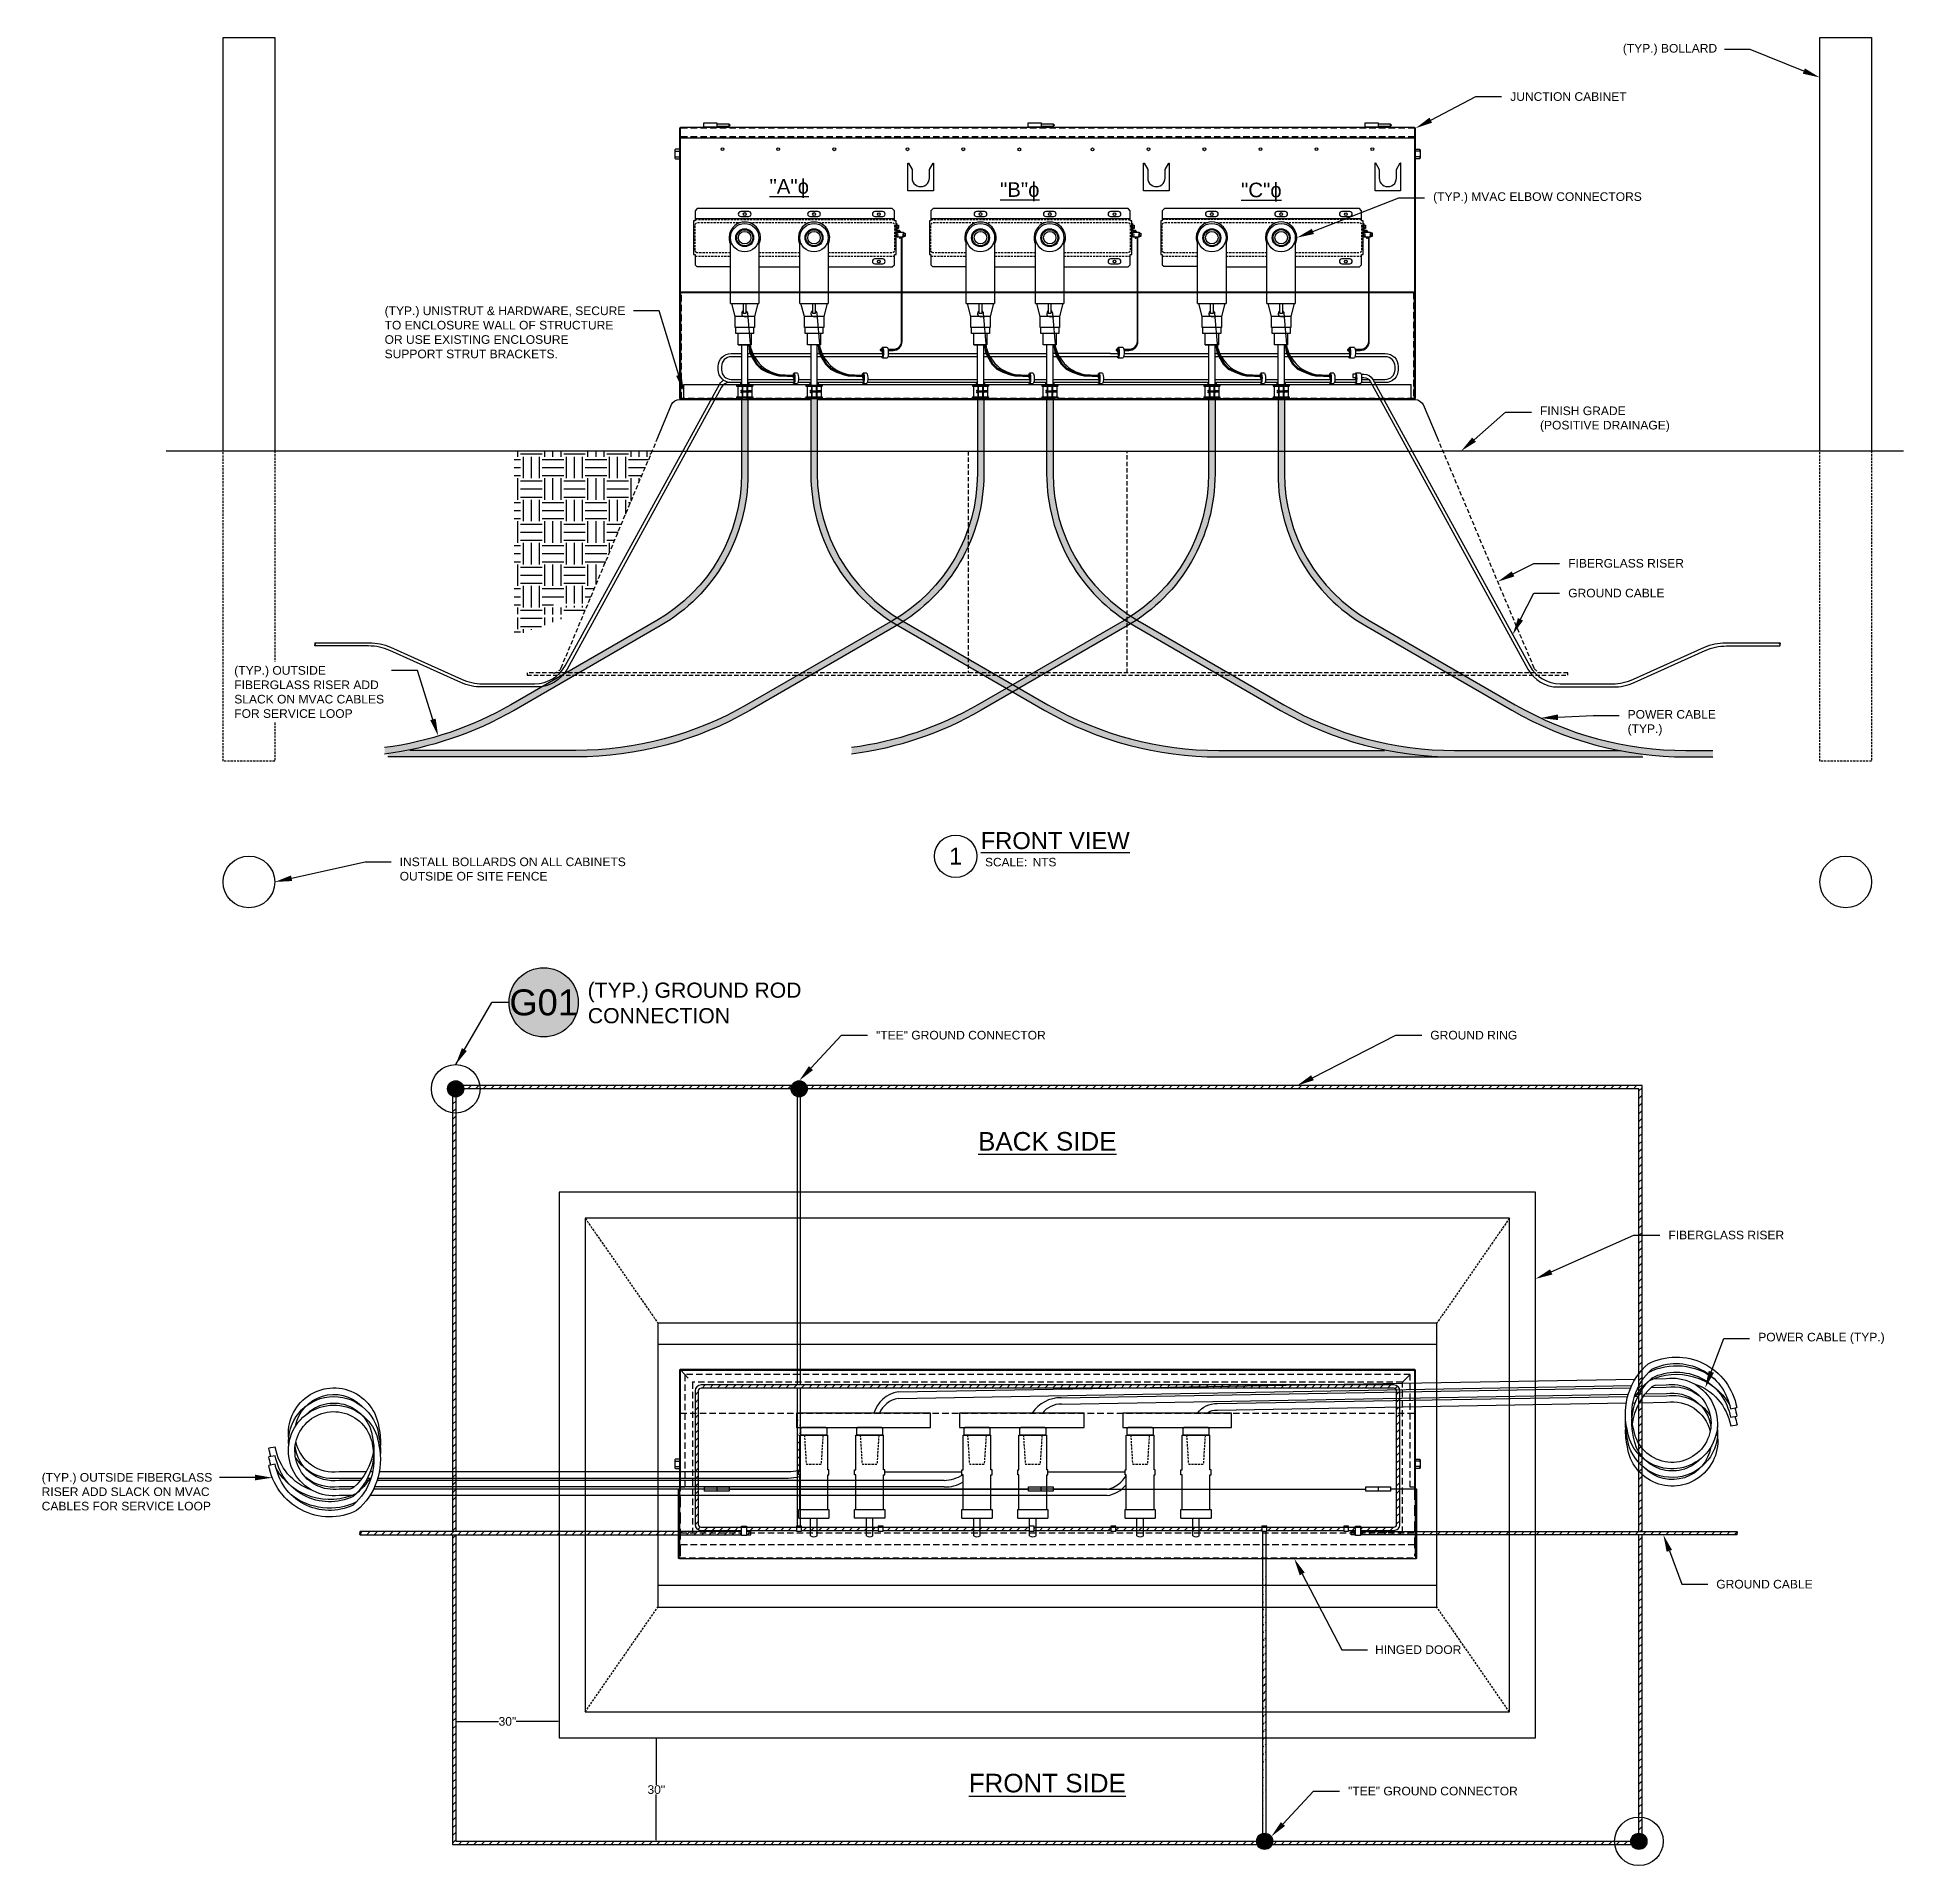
# Model space of a CAD drawing. Header units: feet. Extents: x -689 to 1837, y -511 to 1546.
# Drawn here: x 772.4 to 989.3, y 56.1 to 268.3 of the extents above; entities that cross this region are included whole.
import ezdxf
from ezdxf import colors
from ezdxf.entities.mleader import LeaderData, LeaderLine
from ezdxf.enums import TextEntityAlignment as Align
from ezdxf.math import Vec2, Vec3

# ---------------------------------------------------------------- set-up
doc = ezdxf.new("R2010")
doc.units = ezdxf.units.FT
doc.header["$MEASUREMENT"] = 0
doc.set_wipeout_variables(frame=1)
doc.linetypes.add('HIDDEN', pattern=[0.375, 0.25, -0.125])
for name, color, linetype in [('E-CABL-ACF', 1, 'AC_CABLE_FEEDER'), ('E-CABL-UG4', 64, 'GROUND_WIRE_G4'), ('E-DETL', 7, 'Continuous'), ('E-DETL-1', 7, 'Continuous'), ('E-DETL-6', 7, 'Continuous'), ('E-EQPM', 41, 'Continuous'), ('E-EQPM-ENCL', 8, 'Continuous'), ('E-EQPM-HRDW', 16, 'Continuous'), ('E-FIN-GR', 4, 'Continuous'), ('E-GRND', 3, 'Continuous'), ('E-HATCH', 9, 'Continuous'), ('G-ANNO-TEXT', 1, 'Continuous'), ('G-ANNO-TEXT @ 1', 1, 'Continuous'), ('XREF', 7, 'Continuous')]:
    doc.layers.add(name, color=color, linetype=linetype)
doc.styles.add('NEI-A', font='arial.ttf')
doc.styles.get("Standard").update_dxf_attribs({"font": 'arial.ttf'})
doc.linetypes.add('AC_CABLE_FEEDER', pattern='A,0.2,-0.05,0,-0.05,0.2,-0.12,["ACF",Standard,S=0.1,R=0,X=-0.05,Y=-0.05],-0.3,0.2,-0.05,0,-0.05', length=1.22)
doc.linetypes.add('GROUND_WIRE_G4', pattern='A,1,-0.2,["G4",Standard,S=0.1,R=0,X=-0.1,Y=-0.05],-0.2', length=1.4)
doc.dimstyles.new('NEI-A', dxfattribs={"dimtxt": 0.1, "dimasz": 0.125, "dimexe": 0.0625, "dimexo": 0.0625, "dimgap": 0.0625, "dimtad": 0, "dimtih": 1, "dimtoh": 1, "dimdec": 4, "dimzin": 3, "dimdsep": 46, "dimlunit": 4, "dimtxsty": 'NEI-A', "dimcen": 0, "dimadec": 0, "dimazin": 0, "dimtfac": 0.75, "dimtdec": 4, "dimtofl": 0, "dimtmove": 0, "dimatfit": 3, "dimfxl": 1, "dimfrac": 1, "dimtolj": 1, "dimtzin": 0, "dimarcsym": 0})
pattern_1 = [(45, (861.6067523831456, -66.18182026100936), (-0.4419417382415922, 0.4419417382415922), [])]

msp = doc.modelspace()

# ---------------------------------------------------------------- texts
at = {"layer": 'G-ANNO-TEXT', "attachment_point": 5, "style": 'NEI-A'}
for s, width, gutter_width, insert, char_height in [('{\\L"A"ɸ}', 23.37257727191863, 4.949186733455559, (859.6139086144021, 250.7261868490526), 1.696864022899049), ('{\\L"B"ɸ}', 23.37257727191863, 4.949186733455559, (886.3584959303735, 250.3618771983643), 1.696864022899049), ('{\\L"C"ɸ}', 23.37257727191863, 4.949186733455559, (914.3955745206733, 250.311577473423), 1.696864022899049), ('{\\LBACK SIDE}', 29.19404302710866, 6.286815059790447, (889.56216241647, 140.1664454232687), 2.15547944907101), ('{\\LFRONT SIDE }', 29.68953864398242, 6.286815059790447, (889.56216241647, 65.69773035326682), 2.15547944907101)]:
    msp.add_mtext_dynamic_manual_height_columns(s, width=width, gutter_width=gutter_width, heights=[0], dxfattribs=dict(at, insert=insert, char_height=char_height))

# ---------------------------------------------------------------- blocks, each defined once
blk = doc.blocks.new('*D10')
at = {"layer": 'Defpoints', "color": 0, "transparency": 16777216}
for p in [(842.229823578839, 70.95664753601079), (844.1902221018491, 70.95664753601079), (842.3415267621947, 58.95640351844537)]:
    blk.add_point(p, dxfattribs=at)
at = {"layer": 'XREF', "color": 0, "lineweight": -2, "transparency": 16777216}
for p, q in [((842.292323578839, 70.95664753601079), (844.2527221018491, 70.95664753601079)), ((844.1902221018491, 70.83164753601079), (844.1902221018491, 65.52993957906983)), ((844.1902221018491, 59.08140351844537), (844.1902221018491, 64.38311147538633)), ((842.4040267621947, 58.95640351844537), (844.2527221018491, 58.95640351844537))]:
    blk.add_line(p, q, dxfattribs=at)
at = {"layer": 'XREF', "color": 0, "transparency": 16777216}
for points in [[(844.1693887685158, 70.83164753601079), (844.2110554351825, 70.83164753601079), (844.1902221018491, 70.95664753601079)], [(844.1693887685158, 59.08140351844537), (844.2110554351825, 59.08140351844537), (844.1902221018491, 58.95640351844537)]]:
    blk.add_solid(points, dxfattribs=at)
at = {"layer": 'XREF', "color": 0, "transparency": 16777216, "insert": (844.1902221018489, 64.95652552722783), "char_height": 1, "attachment_point": 5, "style": 'NEI-A'}
blk.add_mtext('\\A1;30"', dxfattribs=at)
blk = doc.blocks.new('*D11')
at = {"layer": 'Defpoints', "color": 0, "transparency": 16777216}
for p in [(820.9130856316881, 74.71603714233234), (832.9133296492535, 74.82774032568793), (832.9133296492535, 72.86734180267882)]:
    blk.add_point(p, dxfattribs=at)
at = {"layer": 'XREF', "color": 0, "lineweight": -2, "transparency": 16777216}
for p, q in [((820.9130856316881, 74.65353714233234), (820.9130856316881, 72.80484180267882)), ((832.9133296492535, 74.76524032568793), (832.9133296492535, 72.80484180267882)), ((821.0380856316881, 72.86734180267882), (825.8878836295568, 72.86734180267882)), ((832.7883296492535, 72.86734180267882), (827.9385316513848, 72.86734180267882))]:
    blk.add_line(p, q, dxfattribs=at)
at = {"layer": 'XREF', "color": 0, "transparency": 16777216}
for points in [[(821.0380856316881, 72.88817513601215), (821.0380856316881, 72.8465084693455), (820.9130856316881, 72.86734180267882)], [(832.7883296492535, 72.88817513601215), (832.7883296492535, 72.8465084693455), (832.9133296492535, 72.86734180267882)]]:
    blk.add_solid(points, dxfattribs=at)
at = {"layer": 'XREF', "color": 0, "transparency": 16777216, "insert": (826.9132076404708, 72.86734180267882), "char_height": 1, "attachment_point": 5, "style": 'NEI-A'}
blk.add_mtext('\\A1;30"', dxfattribs=at)
blk = doc.blocks.new('*U5')
blk.add_wipeout([(0, 0.10000002648683903), (0.5750506920098957, 0.10000002648683903), (0.5750506920098957, -0.974999973513377), (0, -0.974999973513377)])
at = {"layer": 'E-GRND'}
blk.add_lwpolyline([(0, 0.100000026486839), (0.5750506920098957, 0.100000026486839), (0.5750506920098957, -0.974999973513377), (0, -0.974999973513377)], close=True, dxfattribs=at)
blk = doc.blocks.new('*U4')
blk.add_wipeout([(0, -0.4750000264868106), (0.5750506920098957, -0.4750000264868106), (0.5750506920098957, 0.10000002648683903), (0, 0.10000002648683903)])
at = {"layer": 'E-GRND'}
blk.add_lwpolyline([(0, -0.4750000264868106), (0.5750506920098957, -0.4750000264868106), (0.5750506920098957, 0.100000026486839), (0, 0.100000026486839)], close=True, dxfattribs=at)
blk = doc.blocks.new('GRND_ROD')
at = {"linetype": 'Continuous'}
h = blk.add_hatch(color=256, dxfattribs=at)
edge = h.paths.add_edge_path()
edge.add_arc((9.313225746154785e-10, 0), 0.03124999999999999, 0, 360)
for radius in [0.09374999999999997, 0.03124999999999999]:
    blk.add_circle((9.313225746154785e-10, 0), radius, dxfattribs=at)
blk = doc.blocks.new('DETAIL_TITLE')
blk.add_circle((0.5923, -0.5126), 0.25)
at = {"style": 'NEI-A', "flags": 8}
blk.add_attdef('#', text='', height=0.2, dxfattribs=at).set_placement((0.5922, -0.5109), align=Align.MIDDLE_CENTER)
at = {"style": 'NEI-A'}
blk.add_attdef('DETAIL_TITLE_001', (0.909896588761212, -0.4851383791434918), '', height=0.2, dxfattribs=at)
for tag, p in [('SCALE:', (0.9386493124493107, -0.7379200523425924)), ('1"_=_', (1.547398728572484, -0.7379200523425924))]:
    blk.add_attdef(tag, text='', height=0.1, dxfattribs=at).set_placement(p, align=Align.BOTTOM_LEFT)
blk = doc.blocks.new('*U14')
h = blk.add_hatch(color=255)
h.dxf.hatch_style = 1
edge = h.paths.add_edge_path()
edge.add_arc((0.375, 0), 0.25, 0, 360)
at = {"color": 7, "linetype": 'Continuous'}
blk.add_line((0.125, 0), (0, 0), dxfattribs=at)
at = {"color": 153}
blk.add_circle((0.375, 0), 0.25, dxfattribs=at)
at = {"color": 7, "style": 'NEI-A', "width": 0.8}
for tag, p in [('DETAIL_TITLE_001', (0.700582167545396, 0.03349608872939268)), ('DETAIL_TITLE_002', (0.700582167545396, -0.1506607723438224))]:
    blk.add_attdef(tag, p, '', height=0.109375, dxfattribs=at)
at = {"color": 153, "style": 'NEI-A'}
blk.add_attdef('DETAIL_NO', text='', height=0.1875, dxfattribs=at).set_placement((0.375, 1.387778780781446e-16), align=Align.MIDDLE_CENTER)
at = {"color": 6, "style": 'NEI-A', "width": 0.8}
blk.add_attdef('(EXXXX)_001', (0.6989909930361845, -0.4404070821336703), '', height=0.109375, dxfattribs=at)
at = {"color": 7, "linetype": 'Continuous'}
blk.add_leader([(-0.2605117595579197, -0.4488198515682293), (0, 0)], dimstyle='NEI-A', override={"dimgap": 0.046875, "dimtad": 0, "dimclrd": 7, "dimfrac": 1}, dxfattribs=at)

# ---------------------------------------------------------------- dimensions: what is measured, and where the dimension line sits
at = {"layer": 'XREF'}
dim = msp.add_linear_dim(base=(832.9133296492535, 72.86734180267882), p1=(820.9130856316881, 74.71603714233234), p2=(832.9133296492535, 74.82774032568793), text='30"', dimstyle='NEI-A', override={"dimtxt": 1}, dxfattribs=at)
dim.commit()
dim.dimension.update_dxf_attribs({"geometry": '*D11', "text_midpoint": (826.9132076404708, 72.86734180267882)})
dim = msp.add_linear_dim(base=(844.1902221018491, 70.95664753601079), p1=(842.3415267621942, 58.95640351844534), p2=(842.2298235788386, 70.95664753601076), angle=90, text='30"', dimstyle='NEI-A', override={"dimtxt": 1}, dxfattribs=at)
dim.commit()
dim.dimension.update_dxf_attribs({"geometry": '*D10', "text_midpoint": (844.1902221018489, 64.95652552722783)})

# ---------------------------------------------------------------- hatches: boundary and pattern name
at = {"layer": 'E-CABL-ACF', "linetype": 'Continuous'}
h = msp.add_hatch(color=252, dxfattribs=at)
h.dxf.hatch_style = 1
edge = h.paths.add_edge_path()
edge.add_line((862.8694541325008, 226.4305924388518), (862.1194541325008, 226.4305924388518))
edge.add_line((862.1194541325008, 226.4305924388518), (862.1194541325008, 217.6240978651479))
edge.add_arc((882.4944541325008, 217.6240978651479), 20.37500000000001, 180, 239.9999999999996)
edge.add_line((872.3069541325006, 199.97883026304), (889.2686137122888, 190.1860115387463))
edge.add_arc((909.4561137122892, 225.151787216543), 40.37500000000011, 239.9999999999996, 269.9999999999995)
edge.add_line((909.4561137122888, 184.7767872165429), (936.4561137122892, 184.7767872165429))
edge.add_arc((936.4561137122885, 225.1517872165316), 40.37499999998867, 258.9391990192326, 270.00000000000085, ccw=False)
edge.add_line((928.7101470198743, 185.526787216543), (909.4561137122887, 185.526787216543))
edge.add_arc((909.456113712289, 225.1517872165429), 39.62499999999987, 239.9999999999996, 269.9999999999996, ccw=False)
edge.add_line((889.6436137122889, 190.8355305915847), (872.6819541325007, 200.6283493158784))
edge.add_arc((882.4944541325008, 217.624097865148), 19.62499999999999, 180.0000000000001, 239.9999999999996, ccw=False)
edge.add_line((862.8694541325008, 217.6240978651479), (862.8694541325008, 226.4305924388518))
h = msp.add_hatch(color=252, dxfattribs=at)
h.dxf.hatch_style = 1
edge = h.paths.add_edge_path()
edge.add_line((866.8578024991566, 185.112112930022), (866.8578024991566, 185.8684480860023))
edge.add_arc((861.6916674388851, 225.155235604697), 39.6250000000004, 277.49130012103, 300.0000000000003)
edge.add_line((881.5041674388856, 190.8389789797384), (898.4658270186738, 200.6317977040321))
edge.add_arc((888.6533270186737, 217.6275462533016), 19.62499999999992, 300.0000000000003, 360.0000000000001)
edge.add_line((908.2783270186737, 217.6275462533016), (908.2783270186737, 226.4340408270054))
edge.add_line((908.2783270186737, 226.4340408270055), (909.0283270186737, 226.4340408270055))
edge.add_line((909.0283270186737, 226.4340408270055), (909.0283270186737, 217.6275462533016))
edge.add_arc((888.6533270186737, 217.6275462533016), 20.37499999999997, 300.0000000000003, 360, ccw=False)
edge.add_line((898.8408270186737, 199.9822786511937), (881.8791674388855, 190.1894599269))
edge.add_arc((861.6916674388852, 225.1552356046969), 40.3750000000003, 277.3513667497639, 300.0000000000003, ccw=False)
at = {"layer": 'E-CABL-UG4', "linetype": 'Continuous'}
h = msp.add_hatch(dxfattribs=at)
h.set_pattern_fill('ANSI31', color=256, scale=5)
h.set_pattern_definition([(45, (778.2181138755291, -17.20519909114478), (-0.4419417382415922, 0.4419417382415922), [])])
h.paths.add_polyline_path([(929.7894120663752, 95.0328735048235, 0.4142135623730982), (930.4769120398884, 95.72037347833665), (930.4769120398884, 111.2203734783367, 0.4142135623730949), (929.7894120663752, 111.9078734518498), (849.3791369429165, 111.9078734518499, 0.4142135623730951), (848.6916369429165, 111.2203734518499), (848.6916369429165, 95.72037347833668, 0.414213562373095), (849.3791369164296, 95.03287350482356)])
h.paths.add_polyline_path([(929.7894120663752, 95.4078735048235, 0.4142135623731017), (930.1019120398884, 95.72037347833665), (930.1019120398884, 111.2203734783367, 0.4142135623730949), (929.7894120663752, 111.5328734518498), (849.3791369429165, 111.5328734518499, 0.4142135623730951), (849.0666369429165, 111.2203734518499), (849.0666369429165, 95.72037347833668, 0.4142135623730951), (849.3791369164296, 95.40787350482356)], flags=16)
at = {"layer": 'E-DETL-6'}
h = msp.add_hatch(dxfattribs=at)
h.set_pattern_fill('ANSI31', color=64, scale=5)
h.set_pattern_definition([(45, (782.6910077908435, -117.2051990911448), (-0.4419417382415922, 0.4419417382415922), [])])
edge = h.paths.add_edge_path()
edge.add_line((855.158890311802, 94.53287350482327), (855.158890311802, 94.90787350482347))
edge.add_line((855.158890311802, 94.90787350482347), (809.8247771873218, 94.90787350482347))
edge.add_arc((809.8921717668151, 94.81412350482324), 0.1154603475012498, 125.7114329417088, 234.2885670580993)
edge.add_arc((809.7573826078283, 94.62662350482327), 0.1154603475011075, -54.288567058181115, 54.288567058184015, ccw=False)
edge.add_line((809.8247771873216, 94.53287350482327), (855.158890311802, 94.53287350482327))
at = {"layer": 'E-EQPM-HRDW'}
h = msp.add_hatch(dxfattribs=at)
h.set_pattern_fill('ANSI31', color=256, scale=0.235658829968841, angle=420)
h.set_pattern_definition([(104.9999999999998, (826.0462200498405, -50.61461047372069), (-0.02845361875749598, -0.007624124167814053), [])])
h.paths.add_polyline_path([(854.7021185568717, 227.268578019609), (854.7021185568717, 227.0926068580947), (854.3947776775938, 227.0926068580947), (854.3947776775938, 227.268578019609)])
h = msp.add_hatch(dxfattribs=at)
h.set_pattern_fill('ANSI31', color=256, scale=0.235658829968841, angle=420)
h.set_pattern_definition([(104.9999999999998, (825.7051237725277, -50.61461047372069), (-0.02845361875749598, -0.007624124167814053), [])])
h.paths.add_polyline_path([(855.1956963848502, 227.268578019609), (855.1956963848502, 227.0926068580947), (854.8557148341845, 227.0926068580947), (854.8557148341845, 227.268578019609)])
h = msp.add_hatch(dxfattribs=at)
h.set_pattern_fill('ANSI31', color=256, scale=0.235658829968841, angle=420)
h.set_pattern_definition([(104.9999999999998, (834.0875836944047, -50.61461047372069), (-0.02845361875749598, -0.007624124167814053), [])])
h.paths.add_polyline_path([(862.7434822014359, 227.268578019609), (862.7434822014359, 227.0926068580947), (862.4361413221579, 227.0926068580947), (862.4361413221579, 227.268578019609)])
h = msp.add_hatch(dxfattribs=at)
h.set_pattern_fill('ANSI31', color=256, scale=0.235658829968841, angle=420)
h.set_pattern_definition([(104.9999999999998, (833.7464874170919, -50.61461047372069), (-0.02845361875749598, -0.007624124167814053), [])])
h.paths.add_polyline_path([(863.2370600294144, 227.268578019609), (863.2370600294144, 227.0926068580947), (862.8970784787487, 227.0926068580947), (862.8970784787487, 227.268578019609)])
h = msp.add_hatch(dxfattribs=at)
h.set_pattern_fill('ANSI31', color=256, scale=0.235658829968841, angle=420)
h.set_pattern_definition([(104.9999999999998, (853.40228761882, -50.61461047372495), (-0.02845361875749598, -0.007624124167814053), [])])
h.paths.add_polyline_path([(882.0581861258511, 227.2685780196047), (882.0581861258511, 227.0926068580905), (881.7508452465731, 227.0926068580905), (881.7508452465731, 227.2685780196047)])
h = msp.add_hatch(dxfattribs=at)
h.set_pattern_fill('ANSI31', color=256, scale=0.235658829968841, angle=420)
h.set_pattern_definition([(104.9999999999998, (853.0611913415072, -50.61461047372495), (-0.02845361875749598, -0.007624124167814053), [])])
h.paths.add_polyline_path([(882.5517639538295, 227.2685780196047), (882.5517639538295, 227.0926068580905), (882.2117824031639, 227.0926068580905), (882.2117824031639, 227.2685780196047)])
h = msp.add_hatch(dxfattribs=at)
h.set_pattern_fill('ANSI31', color=256, scale=0.235658829968841, angle=420)
h.set_pattern_definition([(104.9999999999998, (861.4436512633841, -50.61461047372495), (-0.02845361875749598, -0.007624124167814053), [])])
h.paths.add_polyline_path([(890.0995497704153, 227.2685780196047), (890.0995497704153, 227.0926068580905), (889.7922088911373, 227.0926068580905), (889.7922088911373, 227.2685780196047)])
h = msp.add_hatch(dxfattribs=at)
h.set_pattern_fill('ANSI31', color=256, scale=0.235658829968841, angle=420)
h.set_pattern_definition([(104.9999999999998, (861.1025549860714, -50.61461047372495), (-0.02845361875749598, -0.007624124167814053), [])])
h.paths.add_polyline_path([(890.5931275983937, 227.2685780196047), (890.5931275983937, 227.0926068580905), (890.253146047728, 227.0926068580905), (890.253146047728, 227.2685780196047)])
h = msp.add_hatch(dxfattribs=at)
h.set_pattern_fill('ANSI31', color=256, scale=0.235658829968841, angle=420)
h.set_pattern_definition([(104.9999999999998, (880.2515901090555, -50.61116208556706), (-0.02845361875749598, -0.007624124167814053), [])])
h.paths.add_polyline_path([(908.9074886160868, 227.2720264077626), (908.9074886160868, 227.0960552462484), (908.6001477368088, 227.0960552462484), (908.6001477368088, 227.2720264077626)])
h = msp.add_hatch(dxfattribs=at)
h.set_pattern_fill('ANSI31', color=256, scale=0.235658829968841, angle=420)
h.set_pattern_definition([(104.9999999999998, (879.9104938317428, -50.61116208556706), (-0.02845361875749598, -0.007624124167814053), [])])
h.paths.add_polyline_path([(909.4010664440652, 227.2720264077626), (909.4010664440652, 227.0960552462484), (909.0610848933995, 227.0960552462484), (909.0610848933995, 227.2720264077626)])
h = msp.add_hatch(dxfattribs=at)
h.set_pattern_fill('ANSI31', color=256, scale=0.235658829968841, angle=420)
h.set_pattern_definition([(104.9999999999998, (888.2929537536197, -50.61116208556706), (-0.02845361875749598, -0.007624124167814053), [])])
h.paths.add_polyline_path([(916.9488522606509, 227.2720264077626), (916.9488522606509, 227.0960552462484), (916.641511381373, 227.0960552462484), (916.641511381373, 227.2720264077626)])
h = msp.add_hatch(dxfattribs=at)
h.set_pattern_fill('ANSI31', color=256, scale=0.235658829968841, angle=420)
h.set_pattern_definition([(104.9999999999998, (887.9518574763069, -50.61116208556706), (-0.02845361875749598, -0.007624124167814053), [])])
h.paths.add_polyline_path([(917.4424300886294, 227.2720264077626), (917.4424300886294, 227.0960552462484), (917.1024485379637, 227.0960552462484), (917.1024485379637, 227.2720264077626)])
at = {"layer": 'E-HATCH'}
h = msp.add_hatch(dxfattribs=at)
h.set_pattern_fill('EARTH', color=252, scale=10)
h.set_pattern_definition([(0, (860.946712663553, 202.4329117583478), (2.5, 2.5), [2.5, -2.5]), (0, (860.946712663553, 203.3704117583478), (2.5, 2.5), [2.5, -2.5]), (0, (860.946712663553, 204.3079117583478), (2.5, 2.5), [2.5, -2.5]), (90, (861.259212663553, 204.6204117583478), (-2.5, 2.5), [2.5, -2.5]), (90, (862.196712663553, 204.6204117583478), (-2.5, 2.5), [2.5, -2.5]), (90, (863.134212663553, 204.6204117583478), (-2.5, 2.5), [2.5, -2.5])])
edge = h.paths.add_edge_path()
edge.add_line((827.7086850054227, 198.7930196321853), (833.6343281473992, 200.9466221690127))
edge.add_line((833.6343281473992, 200.9466221690127), (828.5901141781361, 200.9466221690127))
edge.add_arc((828.590114178136, 207.3216221690125), 6.374999999999803, 262.05263088949357, 270.00000000000097, ccw=False)
edge.add_line((827.7086850054227, 201.0078509018943), (827.7086850054227, 198.7930196321852))
edge = h.paths.add_edge_path()
edge.add_line((835.8219707930791, 201.4921362794159), (836.1702881835602, 202.3216221690127))
edge.add_line((836.1702881835602, 202.3216221690127), (832.2532899296607, 202.3216221690127))
edge.add_line((832.2532899296607, 202.3216221690127), (832.2532899296607, 202.5856221690127))
edge.add_line((832.2532899296607, 202.5856221690127), (835.6696242020611, 202.5856221690127))
edge.add_arc((835.633501065861, 203.559515279903), 0.9745628109098322, 272.1242114314337, 338.7919583628142)
edge.add_line((836.5420596972599, 203.2069618999462), (843.7086850054227, 220.2736221690127))
edge.add_line((843.7086850054227, 220.2736221690127), (827.7086850054227, 220.2736221690127))
edge.add_line((827.7086850054227, 220.2736221690127), (827.7086850054227, 201.386718411285))
edge.add_arc((828.5901141781362, 207.3216221690128), 6.000000000000123, 261.5523988626192, 269.9999999999996)
edge.add_line((828.5901141781361, 201.3216221690127), (834.6665324254545, 201.3216221690127))
edge.add_arc((834.6665324254545, 205.3216221690127), 3.999999999999966, 269.9999999999999, 286.7896937709168)

# ---------------------------------------------------------------- linework, layer by layer
at = {"layer": 'E-CABL-ACF', "linetype": 'Continuous', "flags": 128}
for points in [[(862.1194541325008, 226.4305924388518), (862.1194541325008, 217.6240978651479, 0.2679491924311235), (872.3069541325008, 199.97883026304), (889.2686137122892, 190.1860115387462, 0.1316524975873958), (909.4561137122892, 184.7767872165429), (936.4561137122889, 184.7767872165429)], [(862.8694541325008, 226.4305924388518), (862.8694541325008, 217.6240978651479, 0.2679491924311238), (872.6819541325008, 200.6283493158783), (889.6436137122892, 190.8355305915846, 0.131652497587396), (909.4561137122892, 185.526787216543), (928.7101470198743, 185.526787216543)], [(909.0283270186737, 226.4340408270054), (909.0283270186737, 217.6275462533015, -0.2679491924311235), (898.8408270186736, 199.9822786511936), (881.8791674388854, 190.1894599268998, -0.09914627132683146), (866.8578024991566, 185.112112930022, -0.09914627132683146)], [(908.2783270186737, 226.4340408270054), (908.2783270186737, 217.6275462533015, -0.2679491924311238), (898.4658270186736, 200.631797704032), (881.5041674388854, 190.8389789797382, -0.09852973212046658), (866.8578024991566, 185.8684480860023, -0.09852973212046658)], [(801.6016618984629, 105.3033603264463, -1.040787615650218), (812.0020091236381, 106.8874670919001, -0.0700005733345601), (812.1624746082582, 104.746910784572, -0.0700005733345601)], [(802.3282368829229, 107.1287267405519, -0.6050322338745535), (809.9774919101951, 109.477858811372, -0.6050322338745535)], [(957.4772799469828, 107.4087223176219, -0.1813451545058751), (959.7604792601719, 111.7377934940011, -0.01398291837036865), (960.0849344421781, 111.8866873373594)], [(801.5296092411526, 104.8033603264473, -0.9920009711824036), (812.0020091236381, 105.8874670919001, -0.07000057333447478), (812.1624746082584, 103.7469107845746, -0.07000057333447478)], [(906.9923951354389, 108.645404489152, -0.2471605225616874), (909.2815435811953, 109.7501699835665), (956.9146742529672, 110.5811880633095)], [(908.1271772213004, 108.645404489152, -0.1978132418866207), (909.2984033995913, 109.0003499933793), (956.7475355894626, 109.8281579951168)], [(961.4171974385469, 109.9096259433315, -0.3885752358564072), (966.4892735116443, 106.5219233913913, -0.3885752358564072)], [(969.3399446377243, 109.2519634696817, -0.0347041173112581), (969.5846231500727, 108.2936038292625)], [(967.3144599172715, 107.0326584203934, -0.9920009711824036), (956.8625641038359, 105.766040608, -0.07000057333447478), (956.6647840997507, 107.9034721382646, -0.07000057333447478)], [(967.2511400056167, 106.5314776404223, -1.040787615650218), (956.8800076694415, 104.7661927585654, -0.0700005733345601), (956.6822276653563, 106.9036242888326, -0.0700005733345601)], [(969.35738820333, 108.2521156202471, -0.03470411731125916), (969.6020667156783, 107.2937559798279)], [(799.4657201061192, 103.6197246212814, -0.03470411731125916), (799.2377960310062, 104.5822065124219)], [(807.3757898763253, 100.8239612508035, -0.421260995606252), (802.2792486277543, 104.7996234536224, -0.421260995606252)], [(807.3757898763253, 101.8239612508035, -0.3885752358564072), (802.3635791341871, 105.2996234536226, -0.3885752358564072)], [(811.3587325836836, 104.2557581533678, -0.1813451545058751), (809.0003662234847, 99.967172784626, -0.01398291837036865), (808.6733631679929, 99.82396125080353)], [(966.55651646875, 104.6937148984399, -0.6050322338745535), (958.9494025193486, 102.2115099674905, -0.6050322338745535)], [(807.3757898763253, 101.0739612508035, -0.2876272309849107), (802.3262790060317, 103.4810743640756, -0.2876272309849107)], [(860.6766680164993, 101.9815072619571, -0.06154303908458724), (859.5025150259855, 101.8239612508035), (812.0461623252183, 101.8239612508035)], [(807.3757898763253, 100.0739612508035, -0.1979355151109201), (803.5161964717196, 101.1651114454203, -0.1979355151109201)], [(860.8140717747784, 101.2424632358248, -0.05927767205458373), (859.5062927449595, 101.0739612508035), (811.8659135625585, 101.0739612508035)], [(809.4115370735317, 98.33266488170855, -0.2902647143873684), (801.818600289339, 99.17177965259634, -0.2902647143873684)]]:
    msp.add_lwpolyline(points, format="xyb", dxfattribs=at)
for points in [[(872.2484671400935, 111.1043871299942), (957.7949185570573, 112.5968493465808)], [(872.2615498142975, 110.3545012429182), (957.382201291432, 111.839534860054)], [(891.1891127080178, 110.4346776268907), (957.2681331678773, 111.5875067590392)], [(891.2021953822218, 109.6847917398148), (956.9884425828134, 110.832513085255)], [(957.9935267132892, 110.8500480041719), (958.2487090142965, 110.8544999707502)], [(958.5792830843875, 111.6103813690114), (958.7260972564209, 111.6129427213643)], [(958.7435408220265, 110.6130948719297), (961.4041147643425, 110.6595118304075)], [(958.8118155310237, 111.8644762246757), (958.9183035735363, 111.8663340384989)], [(958.9357471391419, 110.8664861890643), (961.3997538729413, 110.9094737927662)], [(959.6233654393677, 112.6287488332536), (961.3692276331312, 112.6592075292767)], [(959.6408090049733, 111.6289009838191), (961.3866711987368, 111.6593596798421)], [(960.0849344421781, 111.8866873373594), (961.3823103073357, 111.9093216422007)], [(957.5113976699297, 109.8414845010664), (957.8007309075617, 109.8465322724002)], [(957.6999489548175, 110.5948881385638), (958.1182934380497, 110.6021866684783)], [(958.2661525799022, 109.8546521213156), (961.4171974385469, 109.9096259433315)], [(968.8293760777565, 109.158744642929), (969.5671795844671, 109.2934516786971)], [(968.8468196433621, 108.1588967934944), (969.5846231500727, 108.2936038292625)], [(968.8642632089677, 107.1590489440599), (969.6020667156783, 107.2937559798279)], [(799.9778370515121, 104.704023128565), (799.2377960310062, 104.5822065124219)], [(799.9778370515121, 103.704023128565), (799.2377960310062, 103.5822065124219)], [(810.5273142411841, 101.8239612508035), (807.3757898763253, 101.8239612508035)], [(810.0367686880722, 101.0739612508035), (807.3757898763256, 101.0739612508035)], [(809.8401715671923, 100.8239612508035), (807.3757898763253, 100.8239612508035)], [(809.1219177444315, 100.0739612508035), (807.3757898763255, 100.0739612508035)], [(808.6733631679929, 99.82396125080353), (807.3757898763253, 99.82396125080353)], [(809.9466758143863, 99.82396125080353), (809.8401715671923, 99.82396125080353)], [(810.1836052013642, 100.0739612508035), (810.0367686880724, 100.0739612508035)], [(810.782535374231, 100.8239612508035), (810.5273142411841, 100.8239612508035)], [(811.0805193625365, 101.0739612508035), (810.6621112182686, 101.0739612508035)], [(811.2821840050178, 101.8239612508035), (810.9928067384711, 101.8239612508035)], [(896.510112206904, 99.82396125080353), (811.3765076036932, 99.82396125080353)], [(877.5840305905662, 100.0739612508035), (811.4949546404329, 100.0739612508035)], [(877.5840305905662, 100.8239612508035), (811.7877724520968, 100.8239612508035)], [(809.1219177444316, 99.07396125080353), (807.3757898763255, 99.07396125080353)], [(896.510112206904, 99.07396125080353), (810.9506428683035, 99.07396125080353)]]:
    msp.add_lwpolyline(points, dxfattribs=at)
at = {"layer": 'E-CABL-ACF', "linetype": 'Continuous'}
for centre, radius, start, end in [((872.8371260849635, 107.5875842126836), 3.565728833293393, 99.50234502747453, 162.7427072430162), ((872.7967066071251, 107.4234193493156), 2.979535846388528, 100.3470903610703, 155.787249381593), ((891.1587220824524, 106.3760475723372), 4.058743833977111, 89.57098281537296, 146.0044923440705), ((891.1431697895798, 106.9623370701505), 2.72309446199789, 88.75796367889957, 141.8245493444967), ((877.2982284168365, 105.7481511216216), 4.932476940278126, 273.3217459307652, 300.4208626034007), ((877.6852135718059, 104.1314436616285), 4.058743833977036, 268.5714894348301, 301.3325299637925), ((896.0261653577916, 102.7639322212637), 2.979535846388528, 279.3475969805409, 334.787756001058), ((895.9828884092349, 102.6004973954861), 3.565728833293596, 278.5028516469416, 320.1869411107762)]:
    msp.add_arc(centre, radius, start, end, dxfattribs=at)
at = {"layer": 'E-CABL-UG4', "linetype": 'Continuous'}
msp.add_line((889.4739883593436, 231.2144341289994), (882.1837475369227, 231.2144341289994), dxfattribs=at)
at = {"layer": 'E-CABL-UG4', "linetype": 'Continuous', "flags": 128}
for points in [[(853.3938587840846, 228.2144341289994), (852.8790422541772, 228.2144341289994, -0.414213562373095), (851.3790422541772, 229.7144341289994), (851.3790422541772, 230.0894341289994, -0.4142135623730951), (852.8790422541772, 231.5894341289994), (854.0765571458, 231.5894341289994)], [(854.0765571458, 231.2144341289994), (852.8790422541772, 231.2144341289994, 0.4142135623730951), (851.7540422541772, 230.0894341289994), (851.7540422541772, 229.7144341289994, 0.4142135623730951), (852.8790422541772, 228.5894341289994), (853.3938587840846, 228.5894341289994)]]:
    msp.add_lwpolyline(points, format="xyb", dxfattribs=at)
for points in [[(854.8276799679434, 231.5894341289994), (862.1179207903642, 231.5894341289994)], [(862.1179207903642, 231.2144341289994), (854.8276799679434, 231.2144341289994)], [(862.8690436125075, 231.5894341289994), (870.4520774022783, 231.5894341289994)], [(870.426647027173, 231.2144341289994), (862.8690436125075, 231.2144341289994)], [(881.4326247147794, 231.2144341289994), (871.0648199444342, 231.2144341289994)], [(871.1126655755666, 231.5894341289994), (881.4326247147794, 231.5894341289994)], [(882.1837475369227, 231.5894341289994), (889.4739883593436, 231.5894341289994)], [(896.9132260446022, 231.5894341289994), (890.2251111814869, 231.5894341289994)], [(896.9132260446022, 231.2144341289994), (890.2251111814869, 231.2144341289994)]]:
    msp.add_lwpolyline(points, dxfattribs=at)
msp.add_lwpolyline([(929.7894120663752, 95.0328735048235, 0.4142135623731011), (930.4769120398884, 95.72037347833671), (930.4769120398884, 111.2203734783367, 0.4142135623730829), (929.7894120663752, 111.9078734518498), (849.3791369429165, 111.9078734518499, 0.4142135623730951), (848.6916369429165, 111.2203734518499), (848.6916369429165, 95.72037347833668, 0.414213562373089), (849.3791369164296, 95.03287350482356)], format="xyb", close=True, dxfattribs=at)
at = {"layer": 'E-DETL'}
for p, q in [((852.8062337890676, 237.3926811522883), (856.0980033246758, 237.3926811522883)), ((860.8475974336318, 237.3926811522883), (864.13936696924, 237.3926811522883)), ((880.162301358047, 237.392681152284), (883.4540708936552, 237.392681152284)), ((888.2036650026112, 237.392681152284), (891.4954345382193, 237.392681152284)), ((907.0116038482827, 237.3961295404419), (910.3033733838909, 237.3961295404419)), ((915.0529674928468, 237.3961295404419), (918.344737028455, 237.3961295404419)), ((855.575406266812, 235.8786910439797), (853.3288308469309, 235.8786910439796)), ((855.575406266812, 234.6186443080747), (853.3288308469309, 234.6186443080747)), ((863.6167699113762, 235.8786910439797), (861.3701944914951, 235.8786910439796)), ((863.6167699113762, 234.6186443080747), (861.3701944914951, 234.6186443080747)), ((882.9314738357914, 235.8786910439754), (880.6848984159103, 235.8786910439753)), ((882.9314738357914, 234.6186443080704), (880.6848984159103, 234.6186443080704)), ((890.9728374803556, 235.8786910439754), (888.7262620604745, 235.8786910439753)), ((890.9728374803556, 234.6186443080704), (888.7262620604745, 234.6186443080704)), ((909.7807763260271, 235.8821394321333), (907.534200906146, 235.8821394321332)), ((909.7807763260271, 234.6220926962283), (907.534200906146, 234.6220926962283)), ((917.8221399705913, 235.8821394321333), (915.5755645507102, 235.8821394321332)), ((917.8221399705913, 234.6220926962283), (915.5755645507102, 234.6220926962283)), ((855.4874960294235, 233.9056043726147), (853.4167410843197, 233.9056043726147)), ((863.5288596739877, 233.9056043726147), (861.4581047288839, 233.9056043726147)), ((882.843563598403, 233.9056043726105), (880.7728086532992, 233.9056043726105)), ((890.8849272429671, 233.9056043726105), (888.8141722978634, 233.9056043726105)), ((909.6928660886385, 233.9090527607684), (907.6221111435348, 233.9090527607684)), ((917.7342297332027, 233.9090527607684), (915.6634747880989, 233.9090527607684)), ((860.85297334687, 102.070825805502), (860.85297334687, 106.0954792140693)), ((860.85297334687, 106.0954792140693), (864.0874988564907, 106.0954792140693)), ((864.0874988564907, 102.070825805502), (864.0874988564907, 106.0954792140693)), ((867.3352875320361, 102.070825805502), (867.3352875320361, 106.0954792140693)), ((867.3352875320361, 106.0954792140693), (870.5698130416567, 106.0954792140693)), ((870.5698130416567, 102.070825805502), (870.5698130416567, 106.0954792140693)), ((879.7874160890182, 102.070825805502), (879.7874160890182, 106.0954792140693)), ((879.7874160890182, 106.0954792140693), (883.0219415986388, 106.0954792140693)), ((883.0219415986388, 102.070825805502), (883.0219415986388, 106.0954792140693)), ((886.2697302741842, 102.070825805502), (886.2697302741842, 106.0954792140693)), ((886.2697302741842, 106.0954792140693), (889.5042557838049, 106.0954792140693)), ((889.5042557838049, 102.070825805502), (889.5042557838049, 106.0954792140693)), ((898.7218588311663, 102.070825805502), (898.7218588311663, 106.0954792140693)), ((898.7218588311663, 106.0954792140693), (901.9563843407869, 106.0954792140693)), ((901.9563843407869, 102.070825805502), (901.9563843407869, 106.0954792140693)), ((905.2041730163323, 102.070825805502), (905.2041730163323, 106.0954792140693)), ((905.2041730163323, 106.0954792140693), (908.438698525953, 106.0954792140693)), ((908.438698525953, 102.070825805502), (908.438698525953, 106.0954792140693)), ((860.7155695885909, 101.4947314658594), (860.7155695885909, 102.070825805502)), ((860.7155695885909, 102.070825805502), (860.85297334687, 102.070825805502)), ((864.2249026147698, 102.070825805502), (864.0874988564907, 102.070825805502)), ((864.2249026147698, 101.4947314658594), (864.2249026147698, 102.070825805502)), ((867.197883773757, 101.4947314658594), (867.197883773757, 102.070825805502)), ((867.197883773757, 102.070825805502), (867.3352875320361, 102.070825805502)), ((870.7072167999358, 102.070825805502), (870.5698130416567, 102.070825805502)), ((870.7072167999358, 101.4947314658594), (870.7072167999358, 102.070825805502)), ((879.6500123307391, 101.4947314658594), (879.6500123307391, 102.070825805502)), ((879.6500123307391, 102.070825805502), (879.7874160890182, 102.070825805502)), ((883.1593453569179, 102.070825805502), (883.0219415986388, 102.070825805502)), ((883.1593453569179, 101.4947314658594), (883.1593453569179, 102.070825805502)), ((886.1323265159051, 101.4947314658594), (886.1323265159051, 102.070825805502)), ((886.1323265159051, 102.070825805502), (886.2697302741842, 102.070825805502)), ((889.641659542084, 102.070825805502), (889.5042557838049, 102.070825805502)), ((889.641659542084, 101.4947314658594), (889.641659542084, 102.070825805502)), ((898.5844550728872, 101.4947314658594), (898.5844550728872, 102.070825805502)), ((898.5844550728872, 102.070825805502), (898.7218588311663, 102.070825805502)), ((902.093788099066, 102.070825805502), (901.9563843407869, 102.070825805502)), ((902.093788099066, 101.4947314658594), (902.093788099066, 102.070825805502)), ((905.0667692580532, 101.4947314658594), (905.0667692580532, 102.070825805502)), ((905.0667692580532, 102.070825805502), (905.2041730163323, 102.070825805502)), ((908.5761022842321, 102.070825805502), (908.438698525953, 102.070825805502)), ((908.5761022842321, 101.4947314658594), (908.5761022842321, 102.070825805502)), ((860.85297334687, 101.4947314658594), (860.7155695885909, 101.4947314658594)), ((860.85297334687, 97.47007809405756), (860.85297334687, 101.4947314658594)), ((864.0874988564907, 97.47007809405756), (864.0874988564907, 101.4947314658594)), ((864.0874988564907, 101.4947314658594), (864.2249026147698, 101.4947314658594)), ((867.3352875320361, 101.4947314658594), (867.197883773757, 101.4947314658594)), ((867.3352875320361, 97.47007809405756), (867.3352875320361, 101.4947314658594)), ((870.5698130416567, 97.47007809405756), (870.5698130416567, 101.4947314658594)), ((870.5698130416567, 101.4947314658594), (870.7072167999358, 101.4947314658594)), ((879.6500123307391, 101.7827786356807), (870.7072167999358, 101.7827786356807)), ((879.7874160890182, 101.4947314658594), (879.6500123307391, 101.4947314658594)), ((879.7874160890182, 97.47007809405756), (879.7874160890182, 101.4947314658594)), ((883.0219415986388, 97.47007809405756), (883.0219415986388, 101.4947314658594)), ((883.0219415986388, 101.4947314658594), (883.1593453569179, 101.4947314658594)), ((886.2697302741842, 101.4947314658594), (886.1323265159051, 101.4947314658594)), ((886.2697302741842, 97.47007809405756), (886.2697302741842, 101.4947314658594)), ((889.5042557838049, 97.47007809405756), (889.5042557838049, 101.4947314658594)), ((889.5042557838049, 101.4947314658594), (889.641659542084, 101.4947314658594)), ((898.5844550728872, 101.7827786356807), (889.641659542084, 101.7827786356807)), ((898.7218588311663, 101.4947314658594), (898.5844550728872, 101.4947314658594)), ((898.7218588311663, 97.47007809405756), (898.7218588311663, 101.4947314658594)), ((901.9563843407869, 97.47007809405756), (901.9563843407869, 101.4947314658594)), ((901.9563843407869, 101.4947314658594), (902.093788099066, 101.4947314658594)), ((905.2041730163323, 101.4947314658594), (905.0667692580532, 101.4947314658594)), ((905.2041730163323, 97.47007809405756), (905.2041730163323, 101.4947314658594)), ((908.438698525953, 97.47007809405756), (908.438698525953, 101.4947314658594)), ((908.438698525953, 101.4947314658594), (908.5761022842321, 101.4947314658594)), ((860.7261292438403, 97.47007809405756), (864.2143429595204, 97.47007809405756)), ((864.2143429595204, 97.47007809405756), (864.2143429595204, 96.47118054372646)), ((867.2084434290064, 97.47007809405756), (870.6966571446865, 97.47007809405756)), ((867.2084434290064, 96.47118054372646), (867.2084434290064, 97.47007809405756)), ((879.6605719859884, 97.47007809405756), (883.1487857016685, 97.47007809405756)), ((879.6605719859884, 96.47118054372646), (879.6605719859884, 97.47007809405756)), ((879.6605719859884, 96.47118054372646), (883.1487857016685, 96.47118054372646)), ((883.1487857016685, 97.47007809405756), (883.1487857016685, 96.47118054372646)), ((886.1428861711545, 97.47007809405756), (889.6310998868346, 97.47007809405756)), ((886.1428861711545, 96.47118054372646), (886.1428861711545, 97.47007809405756)), ((889.6310998868346, 97.47007809405756), (889.6310998868346, 96.47118054372646)), ((898.5950147281366, 97.47007809405756), (902.0832284438167, 97.47007809405756)), ((902.0832284438167, 97.47007809405756), (902.0832284438167, 96.47118054372646)), ((905.0773289133026, 97.47007809405756), (908.5655426289827, 97.47007809405756)), ((905.0773289133026, 96.47118054372646), (905.0773289133026, 97.47007809405756)), ((905.0773289133026, 96.47118054372646), (908.5655426289827, 96.47118054372646)), ((908.5655426289827, 97.47007809405756), (908.5655426289827, 96.47118054372646))]:
    msp.add_line(p, q, dxfattribs=at)
at = {"layer": 'E-DETL', "ltscale": 5, "flags": 128}
for points in [[(864.13936696924, 241.6474955662728), (871.5752699472648, 241.6474955662728), (871.8249687997618, 241.8970582689049), (871.8249687997618, 243.0770691492716), (872.0064565698701, 243.0770691492716), (872.0064565698701, 246.9799411807231), (871.8249687997618, 246.9799411807231), (871.8249687997618, 248.1599520610898), (871.5752699472648, 248.4095147637219), (848.9501857478206, 248.4095147637219), (848.7006230451886, 248.1599520610898), (848.7006230451886, 246.9799411807231), (848.5191352750803, 246.9799411807231), (848.5191352750803, 243.0770691492716), (848.7006230451886, 243.0770691492716), (848.7006230451886, 241.8970582689049), (848.892770006139, 241.7049113079545)], [(891.4954345382193, 241.6474955662686), (898.9313375162443, 241.6474955662686), (899.1810363687413, 241.8970582689007), (899.1810363687413, 243.0770691492673), (899.3625241388496, 243.0770691492673), (899.3625241388496, 246.9799411807189), (899.1810363687413, 246.9799411807189), (899.1810363687413, 248.1599520610855), (898.9313375162443, 248.4095147637176), (876.3062533168, 248.4095147637176), (876.056690614168, 248.1599520610855), (876.056690614168, 246.9799411807189), (875.8752028440598, 246.9799411807189), (875.8752028440598, 243.0770691492673), (876.056690614168, 243.0770691492673), (876.056690614168, 241.8970582689007), (876.2488375751185, 241.7049113079502)], [(872.0064565698701, 246.6623035455673), (872.0972685298568, 246.6623035455673), (872.0972685298568, 245.9122352279665), (872.1766697292076, 245.8924742098372), (872.3851077797904, 245.8924742098372), (872.5073139246285, 245.7702680649991), (872.5073139246285, 245.6865174627719)], [(872.0064565698701, 245.936216315269), (872.0291935973332, 245.8681413827453), (872.0745315023939, 245.8226673278194), (872.1653434623806, 245.8000664502215), (872.346831232489, 245.8000664502215), (872.4149061650128, 245.7319915176978), (872.4149061650128, 245.6865174627719)], [(872.0972685298568, 246.4946842016119), (872.2682647671513, 246.4946842016119), (872.2926928010506, 246.4702561677126), (872.2926928010506, 246.1282636931236), (872.2682647671513, 246.1038356592244), (872.0972685298568, 246.1038356592244)], [(872.27069877293, 246.4132899926597), (872.0972685298568, 246.4132899926597)], [(872.27069877293, 246.1852298681766), (872.0972685298568, 246.1852298681766)], [(872.2926928010506, 246.4702561677126), (872.27069877293, 246.4132899926597), (872.2926928010506, 246.3563238176067)], [(872.2926928010506, 246.2421960432296), (872.27069877293, 246.1852298681766), (872.2926928010506, 246.1282636931236)], [(872.8686936652159, 245.5756045376087), (873.0396899025104, 245.5756045376087), (873.0641179364097, 245.5511765037095), (873.0641179364097, 245.2091840291205), (873.0396899025104, 245.1847559952213), (872.8686936652159, 245.1847559952213)], [(873.0421239082891, 245.4942103286565), (872.8686936652159, 245.4942103286565)], [(873.0421239082891, 245.2661502041735), (872.8686936652159, 245.2661502041735)], [(873.0641179364097, 245.5511765037095), (873.0421239082891, 245.4942103286565), (873.0641179364097, 245.4372441536036)], [(873.0641179364097, 245.3231163792265), (873.0421239082891, 245.2661502041735), (873.0641179364097, 245.2091840291205)], [(899.3625241388496, 246.6623035455631), (899.4533360988363, 246.6623035455631), (899.4533360988363, 245.9122352279622), (899.532737298187, 245.892474209833), (899.7411753487697, 245.892474209833), (899.8633814936079, 245.7702680649949), (899.8633814936079, 245.6865174627677)], [(899.3625241388496, 245.9362163152647), (899.3852611663126, 245.868141382741), (899.4305990713734, 245.8226673278151), (899.5214110313601, 245.8000664502172), (899.7028988014685, 245.8000664502172), (899.7709737339922, 245.7319915176935), (899.7709737339922, 245.6865174627677)], [(899.4533360988363, 246.4946842016076), (899.6243323361308, 246.4946842016076), (899.6487603700301, 246.4702561677084), (899.6487603700301, 246.1282636931194), (899.6243323361308, 246.1038356592202), (899.4533360988363, 246.1038356592202)], [(899.6267663419095, 246.4132899926555), (899.4533360988363, 246.4132899926555)], [(899.6267663419095, 246.1852298681724), (899.4533360988363, 246.1852298681724)], [(899.6487603700301, 246.4702561677084), (899.6267663419095, 246.4132899926555), (899.6487603700301, 246.3563238176025)], [(899.6487603700301, 246.2421960432254), (899.6267663419095, 246.1852298681724), (899.6487603700301, 246.1282636931194)], [(900.2247612341954, 245.5756045376045), (900.3957574714899, 245.5756045376045), (900.4201855053892, 245.5511765037053), (900.4201855053892, 245.2091840291163), (900.3957574714899, 245.184755995217), (900.2247612341954, 245.184755995217)], [(900.3981914772686, 245.4942103286523), (900.2247612341954, 245.4942103286523)], [(900.3981914772686, 245.2661502041692), (900.2247612341954, 245.2661502041692)], [(900.4201855053892, 245.5511765037053), (900.3981914772686, 245.4942103286523), (900.4201855053892, 245.4372441535993)], [(900.4201855053892, 245.3231163792222), (900.3981914772686, 245.2661502041692), (900.4201855053892, 245.2091840291163)], [(872.4149061650128, 245.0738430700582), (872.4149061650128, 244.9831672599365), (872.5057181249995, 244.9831672599365), (872.5057181249995, 245.0738430700582)], [(899.7709737339922, 245.0738430700539), (899.7709737339922, 244.9831672599323), (899.8617856939788, 244.9831672599323), (899.8617856939788, 245.0738430700539)], [(848.892770006139, 241.7049113079545), (852.8062337890676, 241.7049113079545)], [(856.0980033246758, 241.6474955662728), (860.8475974336318, 241.6474955662728)], [(876.2488375751185, 241.7049113079502), (880.162301358047, 241.7049113079502)], [(883.4540708936552, 241.6474955662686), (888.2036650026112, 241.6474955662686)], [(903.0981400653541, 241.7083596961081), (907.0116038482827, 241.7083596961081)], [(910.3033733838909, 241.6509439544265), (915.0529674928468, 241.6509439544265)]]:
    msp.add_lwpolyline(points, dxfattribs=at)
for points in [[(853.9926382491893, 247.4905712495838), (854.9115817633274, 247.4905712495838, 0.9999999999999999), (854.9115817633274, 248.0579077372367), (853.9926382491893, 248.0579077372367, 0.9999999999999999)], [(862.0340018937534, 247.4905712495838), (862.9529454078915, 247.4905712495838, 0.9999999999999999), (862.9529454078915, 248.0579077372367), (862.0340018937534, 248.0579077372367, 0.9999999999999999)], [(869.5461887622771, 247.4905712495838), (870.465132276415, 247.4905712495838, 0.9999999999999999), (870.465132276415, 248.0579077372367), (869.5461887622771, 248.0579077372367, 0.9999999999999999)], [(881.3487058181688, 247.4905712495795), (882.2676493323067, 247.4905712495795, 0.9999999999999999), (882.2676493323067, 248.0579077372324), (881.3487058181688, 248.0579077372324, 0.9999999999999999)], [(889.3900694627328, 247.4905712495795), (890.3090129768709, 247.4905712495795, 0.9999999999999999), (890.3090129768709, 248.0579077372324), (889.3900694627328, 248.0579077372324, 0.9999999999999999)], [(896.9022563312565, 247.4905712495795), (897.8211998453945, 247.4905712495795, 0.9999999999999999), (897.8211998453945, 248.0579077372324), (896.9022563312565, 248.0579077372324, 0.9999999999999999)], [(908.1980083084044, 247.4940196377373), (909.1169518225424, 247.4940196377373, 0.9999999999999999), (909.1169518225424, 248.0613561253903), (908.1980083084044, 248.0613561253903, 0.9999999999999999)], [(869.5461887622771, 241.999102592758), (870.465132276415, 241.999102592758, 0.9999999999999999), (870.465132276415, 242.5664390804109), (869.5461887622771, 242.5664390804109, 0.9999999999999999)], [(896.9022563312565, 241.9991025927537), (897.8211998453945, 241.9991025927537, 0.9999999999999999), (897.8211998453945, 242.5664390804067), (896.9022563312565, 242.5664390804067, 0.9999999999999999)], [(923.7515588214922, 242.0025509809116), (924.6705023356301, 242.0025509809116, 0.9999999999999999), (924.6705023356301, 242.5698874685646), (923.7515588214922, 242.5698874685646, 0.9999999999999999)]]:
    msp.add_lwpolyline(points, format="xyb", close=True, dxfattribs=at)
at = {"layer": 'E-DETL', "flags": 128}
for points in [[(871.8249687997618, 247.2296400332202), (848.7006230451886, 247.2296400332202)], [(899.1810363687413, 247.229640033216), (876.056690614168, 247.229640033216)], [(852.8062337890676, 237.3926811522883), (852.8062337890676, 245.0285051649973)], [(856.0980033246758, 245.021355732407), (856.0980033246758, 237.3926811522883)], [(860.8475974336318, 237.3926811522883), (860.8475974336318, 245.0285051649973)], [(864.13936696924, 245.021355732407), (864.13936696924, 237.3926811522883)], [(880.162301358047, 237.392681152284), (880.162301358047, 245.0285051649931)], [(883.4540708936552, 245.0213557324028), (883.4540708936552, 237.392681152284)], [(888.2036650026112, 237.392681152284), (888.2036650026112, 245.0285051649931)], [(891.4954345382193, 245.0213557324028), (891.4954345382193, 237.392681152284)], [(907.0116038482827, 237.3961295404419), (907.0116038482827, 245.031953553151)], [(910.3033733838909, 245.0248041205606), (910.3033733838909, 237.3961295404419)], [(915.0529674928468, 237.3961295404419), (915.0529674928468, 245.031953553151)], [(853.3288308469309, 234.6186443080747), (853.3288308469309, 235.8786910439796), (852.9380991451503, 237.3926811522883)], [(855.9661379685924, 237.3926811522883), (855.575406266812, 235.8786910439797), (855.575406266812, 234.6186443080747)], [(861.3701944914951, 234.6186443080747), (861.3701944914951, 235.8786910439796), (860.9794627897145, 237.3926811522883)], [(864.0075016131566, 237.3926811522883), (863.6167699113762, 235.8786910439797), (863.6167699113762, 234.6186443080747)], [(880.6848984159103, 234.6186443080704), (880.6848984159103, 235.8786910439753), (880.2941667141297, 237.392681152284)], [(883.3222055375718, 237.392681152284), (882.9314738357914, 235.8786910439754), (882.9314738357914, 234.6186443080704)], [(888.7262620604745, 234.6186443080704), (888.7262620604745, 235.8786910439753), (888.3355303586939, 237.392681152284)], [(891.363569182136, 237.392681152284), (890.9728374803556, 235.8786910439754), (890.9728374803556, 234.6186443080704)], [(907.534200906146, 234.6220926962283), (907.534200906146, 235.8821394321332), (907.1434692043654, 237.3961295404419)], [(910.1715080278075, 237.3961295404419), (909.7807763260271, 235.8821394321333), (909.7807763260271, 234.6220926962283)], [(915.5755645507102, 234.6220926962283), (915.5755645507102, 235.8821394321332), (915.1848328489295, 237.3961295404419)], [(918.2128716723716, 237.3961295404419), (917.8221399705913, 235.8821394321333), (917.8221399705913, 234.6220926962283)], [(853.4167410843197, 233.9056043726147), (853.4167410843197, 234.6186443080747)], [(855.4874960294235, 234.6186443080747), (855.4874960294235, 233.9056043726147)], [(861.4581047288839, 233.9056043726147), (861.4581047288839, 234.6186443080747)], [(863.5288596739877, 234.6186443080747), (863.5288596739877, 233.9056043726147)], [(880.7728086532992, 233.9056043726105), (880.7728086532992, 234.6186443080704)], [(882.843563598403, 234.6186443080705), (882.843563598403, 233.9056043726105)], [(888.8141722978634, 233.9056043726105), (888.8141722978634, 234.6186443080704)], [(890.8849272429671, 234.6186443080705), (890.8849272429671, 233.9056043726105)], [(907.6221111435348, 233.9090527607684), (907.6221111435348, 234.6220926962283)], [(909.6928660886385, 234.6220926962283), (909.6928660886385, 233.9090527607684)], [(915.6634747880989, 233.9090527607684), (915.6634747880989, 234.6220926962283)], [(917.7342297332027, 234.6220926962283), (917.7342297332027, 233.9090527607684)], [(855.2091136110262, 233.9056043726148), (855.2091136110262, 232.5869508117839), (853.6951235027173, 232.5869508117839), (853.6951235027173, 233.9056043726147)], [(854.0765571458, 232.5869508117839), (854.0765571458, 227.9305924388518)], [(854.8276799679434, 227.9305924388518), (854.8276799679434, 232.5869508117839)], [(863.2504772555903, 233.9056043726148), (863.2504772555903, 232.5869508117839), (861.7364871472814, 232.5869508117839), (861.7364871472814, 233.9056043726147)], [(862.1179207903642, 232.5869508117839), (862.1179207903642, 227.9305924388518)], [(862.8690436125075, 227.9305924388518), (862.8690436125075, 232.5869508117839)], [(882.5651811800055, 233.9056043726105), (882.5651811800055, 232.5869508117796), (881.0511910716966, 232.5869508117796), (881.0511910716966, 233.9056043726105)], [(881.4326247147794, 232.5869508117796), (881.4326247147794, 227.9305924388476)], [(882.1837475369227, 227.9305924388476), (882.1837475369227, 232.5869508117796)], [(890.6065448245697, 233.9056043726105), (890.6065448245697, 232.5869508117796), (889.0925547162608, 232.5869508117796), (889.0925547162608, 233.9056043726105)], [(889.4739883593436, 232.5869508117796), (889.4739883593436, 227.9305924388476)], [(890.2251111814869, 227.9305924388476), (890.2251111814869, 232.5869508117796)], [(909.4144836702412, 233.9090527607684), (909.4144836702412, 232.5903991999375), (907.9004935619323, 232.5903991999375), (907.9004935619323, 233.9090527607684)], [(908.2819272050151, 232.5903991999375), (908.2819272050151, 227.9340408270054)], [(909.0330500271584, 227.9340408270054), (909.0330500271584, 232.5903991999375)], [(917.4558473148054, 233.9090527607684), (917.4558473148054, 232.5903991999375), (915.9418572064965, 232.5903991999375), (915.9418572064965, 233.9090527607684)], [(916.3232908495793, 232.5903991999375), (916.3232908495793, 227.9340408270054)], [(917.0744136717226, 227.9340408270054), (917.0744136717226, 232.5903991999375)], [(862.8452357891662, 94.39551284667237), (862.8452361016804, 96.47118048726594)], [(868.5775499743322, 94.39551329176453), (868.5775502868464, 96.47118060018607)], [(881.0296785313143, 94.39551329176453), (881.0296788438285, 96.47118060018607)], [(881.7796785313143, 94.39551284667237), (881.7796788438285, 96.47118048726594)], [(899.9641212734624, 94.39551329176453), (899.9641215859766, 96.47118060018607)], [(900.7141212734624, 94.39551284667237), (900.7141215859766, 96.47118048726594)], [(906.4464354586285, 94.39551329176453), (906.4464357711427, 96.47118060018607)], [(907.1964354586285, 94.39551284667237), (907.1964357711427, 96.47118048726594)]]:
    msp.add_lwpolyline(points, dxfattribs=at)
at = {"layer": 'E-DETL', "linetype": 'HIDDEN', "flags": 128}
for points in [[(848.7006230451886, 247.1615651006965), (871.8249687997618, 247.1615651006965)], [(854.9693544466211, 246.7757163831519), (861.9762292104598, 246.7757163831519)], [(876.056690614168, 247.1615651006922), (899.1810363687413, 247.1615651006922)], [(882.3254220156005, 246.7757163831476), (889.3322967794393, 246.7757163831476)], [(909.1747245058361, 246.7791647713055), (916.1815992696748, 246.7791647713055)], [(852.8062337890676, 243.2812939468428), (848.8927700061391, 243.2812939468428)], [(860.8475974336318, 243.2812939468428), (856.0980033246758, 243.2812939468428)], [(880.162301358047, 243.2812939468386), (876.2488375751186, 243.2812939468386)], [(888.2036650026112, 243.2812939468386), (883.4540708936552, 243.2812939468386)], [(907.0116038482827, 243.2847423349965), (903.0981400653542, 243.2847423349965)], [(915.0529674928468, 243.2847423349965), (910.3033733838909, 243.2847423349965)], [(848.7006230451886, 242.8954452292982), (852.8062337890676, 242.8954452292982)], [(856.0980033246758, 242.8954452292982), (860.8475974336318, 242.8954452292982)], [(864.13936696924, 242.8954452292982), (871.8249687997618, 242.8954452292982)], [(876.056690614168, 242.8954452292939), (880.162301358047, 242.8954452292939)], [(883.4540708936552, 242.8954452292939), (888.2036650026112, 242.8954452292939)], [(891.4954345382193, 242.8954452292939), (899.1810363687413, 242.8954452292939)], [(902.9059931044037, 242.8988936174518), (907.0116038482827, 242.8988936174518)], [(910.3033733838909, 242.8988936174518), (915.0529674928468, 242.8988936174518)], [(918.344737028455, 242.8988936174518), (926.0303388589768, 242.8988936174518)], [(861.267624343715, 106.0954792140693), (861.3583001538378, 106.0500051591435), (861.3810371813003, 105.9819302266197), (861.5852619788717, 102.7824083980041), (861.6305998839322, 102.7370704929427), (863.3324731970266, 102.7370704929427), (863.355210224489, 102.7824083980041), (863.5594350220605, 105.9819302266197), (863.5821720495229, 106.0500051591435), (863.6728478596448, 106.0954792140693)], [(867.7499385288811, 106.0954792140693), (867.8406143390039, 106.0500051591435), (867.8633513664663, 105.9819302266197), (868.0675761640377, 102.7824083980041), (868.1129140690982, 102.7370704929427), (869.8147873821927, 102.7370704929427), (869.8375244096551, 102.7824083980041), (870.0417492072265, 105.9819302266197), (870.064486234689, 106.0500051591435), (870.1551620448108, 106.0954792140693)], [(880.2020670858632, 106.0954792140693), (880.292742895986, 106.0500051591435), (880.3154799234484, 105.9819302266197), (880.5197047210198, 102.7824083980041), (880.5650426260803, 102.7370704929427), (882.2669159391747, 102.7370704929427), (882.2896529666372, 102.7824083980041), (882.4938777642086, 105.9819302266197), (882.516614791671, 106.0500051591435), (882.6072906017929, 106.0954792140693)], [(886.6843812710292, 106.0954792140693), (886.775057081152, 106.0500051591435), (886.7977941086144, 105.9819302266197), (887.0020189061859, 102.7824083980041), (887.0473568112463, 102.7370704929427), (888.7492301243408, 102.7370704929427), (888.7719671518032, 102.7824083980041), (888.9761919493747, 105.9819302266197), (888.9989289768371, 106.0500051591435), (889.089604786959, 106.0954792140693)], [(899.1365098280113, 106.0954792140693), (899.2271856381341, 106.0500051591435), (899.2499226655965, 105.9819302266197), (899.4541474631679, 102.7824083980041), (899.4994853682284, 102.7370704929427), (901.2013586813229, 102.7370704929427), (901.2240957087853, 102.7824083980041), (901.4283205063567, 105.9819302266197), (901.4510575338192, 106.0500051591435), (901.541733343941, 106.0954792140693)], [(905.6188240131773, 106.0954792140693), (905.7094998233001, 106.0500051591435), (905.7322368507625, 105.9819302266197), (905.936461648334, 102.7824083980041), (905.9817995533945, 102.7370704929427), (907.6836728664889, 102.7370704929427), (907.7064098939513, 102.7824083980041), (907.9106346915228, 105.9819302266197), (907.9333717189852, 106.0500051591435), (908.0240475291071, 106.0954792140693)]]:
    msp.add_lwpolyline(points, dxfattribs=at)
for points in [[(848.7006230451886, 243.5535936769378), (848.7006230451886, 246.5034166530569, -0.4142135623730955), (848.9729227752837, 246.7757163831519), (853.9348655658956, 246.7757163831519)], [(863.0107180911853, 246.7757163831519), (871.552669069667, 246.7757163831519, -0.4142135623731021), (871.8249687997618, 246.5034166530569), (871.8249687997618, 243.5535936769378, -0.4142135623730955), (871.552669069667, 243.2812939468428), (864.13936696924, 243.2812939468428)], [(876.056690614168, 243.5535936769335), (876.056690614168, 246.5034166530526, -0.4142135623730955), (876.328990344263, 246.7757163831476), (881.2909331348751, 246.7757163831476)], [(890.3667856601646, 246.7757163831476), (898.9087366386464, 246.7757163831476, -0.4142135623731021), (899.1810363687413, 246.5034166530526), (899.1810363687413, 243.5535936769335, -0.4142135623730955), (898.9087366386464, 243.2812939468386), (891.4954345382193, 243.2812939468386)], [(902.9059931044037, 243.5570420650914), (902.9059931044037, 246.5068650412105, -0.4142135623730955), (903.1782928344987, 246.7791647713055), (908.1402356251107, 246.7791647713055)], [(848.892770006139, 243.2933578673184, -0.3291756258082191), (848.7006230451886, 243.5535936769378)], [(876.2488375751185, 243.2933578673141, -0.3291756258082191), (876.056690614168, 243.5535936769335)], [(903.0981400653541, 243.296806255472, -0.3291756258082191), (902.9059931044037, 243.5570420650914)]]:
    msp.add_lwpolyline(points, format="xyb", dxfattribs=at)
at = {"layer": 'E-DETL', "ltscale": 5, "flags": 128}
for points in [[(872.1426064349178, 245.6865174627719), (872.8686936652159, 245.6865174627719), (872.8686936652159, 245.0738430700582), (872.1426064349178, 245.0738430700582)], [(899.4986740038971, 245.6865174627677), (900.2247612341954, 245.6865174627677), (900.2247612341954, 245.0738430700539), (899.4986740038971, 245.0738430700539)]]:
    msp.add_lwpolyline(points, close=True, dxfattribs=at)
at = {"layer": 'E-DETL', "linetype": 'HIDDEN', "ltscale": 0.2, "flags": 128}
for points in [[(872.2334183949044, 245.6865174627719), (872.2334183949044, 245.0738430700582)], [(872.7780178550943, 245.6865174627719), (872.7780178550943, 245.0738430700582)], [(899.5894859638838, 245.6865174627677), (899.5894859638838, 245.0738430700539)], [(900.1340854240738, 245.6865174627677), (900.1340854240738, 245.0738430700539)]]:
    msp.add_lwpolyline(points, dxfattribs=at)
at = {"layer": 'E-DETL', "linetype": 'Continuous'}
for points in [[(854.3133353811365, 237.3926811522883), (854.5909017326069, 237.3926811522883), (854.5909017326069, 236.2191655492385), (854.3133353811365, 236.2191655492385)], [(862.3546990257007, 237.3926811522883), (862.632265377171, 237.3926811522883), (862.632265377171, 236.2191655492385), (862.3546990257007, 236.2191655492385)], [(881.6694029501159, 237.392681152284), (881.9469693015863, 237.392681152284), (881.9469693015863, 236.2191655492343), (881.6694029501159, 236.2191655492343)], [(889.7107665946801, 237.392681152284), (889.9883329461504, 237.392681152284), (889.9883329461504, 236.2191655492343), (889.7107665946801, 236.2191655492343)], [(908.5187054403516, 237.3961295404419), (908.7962717918219, 237.3961295404419), (908.7962717918219, 236.2226139373922), (908.5187054403516, 236.2226139373922)], [(916.5600690849158, 237.3961295404419), (916.8376354363861, 237.3961295404419), (916.8376354363861, 236.2226139373922), (916.5600690849158, 236.2226139373922)]]:
    msp.add_lwpolyline(points, close=True, dxfattribs=at)
at = {"layer": 'E-DETL', "linetype": 'Continuous', "flags": 128}
for points in [[(863.9678846172034, 106.8669043494284), (863.9451475897391, 106.9349792819522), (863.8770726572162, 106.9575801595502), (861.0633995461445, 106.9575801595502), (860.9953246136207, 106.9349792819522), (860.9725875861574, 106.8669043494284)], [(863.9678846172034, 106.8669043494284), (863.9678846172034, 106.1861550241911), (863.9451475897391, 106.1180800916673), (863.8770726572162, 106.0954792140693), (861.0633995461445, 106.0954792140693), (860.9953246136207, 106.1180800916673), (860.9725875861574, 106.1861550241911), (860.9725875861574, 106.8669043494284)], [(870.4501988023694, 106.8669043494284), (870.4274617749052, 106.9349792819522), (870.3593868423823, 106.9575801595502), (867.5457137313106, 106.9575801595502), (867.4776387987868, 106.9349792819522), (867.4549017713234, 106.8669043494284)], [(870.4501988023694, 106.8669043494284), (870.4501988023694, 106.1861550241911), (870.4274617749052, 106.1180800916673), (870.3593868423823, 106.0954792140693), (867.5457137313106, 106.0954792140693), (867.4776387987868, 106.1180800916673), (867.4549017713234, 106.1861550241911), (867.4549017713234, 106.8669043494284)], [(882.9023273593515, 106.8669043494284), (882.8795903318872, 106.9349792819522), (882.8115153993643, 106.9575801595502), (879.9978422882926, 106.9575801595502), (879.9297673557688, 106.9349792819522), (879.9070303283055, 106.8669043494284)], [(882.9023273593515, 106.8669043494284), (882.9023273593515, 106.1861550241911), (882.8795903318872, 106.1180800916673), (882.8115153993643, 106.0954792140693), (879.9978422882926, 106.0954792140693), (879.9297673557688, 106.1180800916673), (879.9070303283055, 106.1861550241911), (879.9070303283055, 106.8669043494284)], [(889.3846415445175, 106.8669043494284), (889.3619045170533, 106.9349792819522), (889.2938295845304, 106.9575801595502), (886.4801564734587, 106.9575801595502), (886.4120815409349, 106.9349792819522), (886.3893445134715, 106.8669043494284)], [(889.3846415445175, 106.8669043494284), (889.3846415445175, 106.1861550241911), (889.3619045170533, 106.1180800916673), (889.2938295845304, 106.0954792140693), (886.4801564734587, 106.0954792140693), (886.4120815409349, 106.1180800916673), (886.3893445134715, 106.1861550241911), (886.3893445134715, 106.8669043494284)], [(901.8367701014996, 106.8669043494284), (901.8140330740354, 106.9349792819522), (901.7459581415125, 106.9575801595502), (898.9322850304408, 106.9575801595502), (898.864210097917, 106.9349792819522), (898.8414730704536, 106.8669043494284)], [(901.8367701014996, 106.8669043494284), (901.8367701014996, 106.1861550241911), (901.8140330740354, 106.1180800916673), (901.7459581415125, 106.0954792140693), (898.9322850304408, 106.0954792140693), (898.864210097917, 106.1180800916673), (898.8414730704536, 106.1861550241911), (898.8414730704536, 106.8669043494284)], [(908.3190842866657, 106.8669043494284), (908.2963472592014, 106.9349792819522), (908.2282723266785, 106.9575801595502), (905.4145992156068, 106.9575801595502), (905.346524283083, 106.9349792819522), (905.3237872556197, 106.8669043494284)], [(908.3190842866657, 106.8669043494284), (908.3190842866657, 106.1861550241911), (908.2963472592014, 106.1180800916673), (908.2282723266785, 106.0954792140693), (905.4145992156068, 106.0954792140693), (905.346524283083, 106.1180800916673), (905.3237872556197, 106.1861550241911), (905.3237872556197, 106.8669043494284)]]:
    msp.add_lwpolyline(points, dxfattribs=at)
at = {"layer": 'E-DETL', "ltscale": 5}
for centre in [(854.4521100062584, 247.7742394934102), (862.4934736508225, 247.7742394934102), (870.0095464992187, 247.7628709796787), (881.8081775752378, 247.774239493406), (889.849541219802, 247.774239493406), (897.365614068198, 247.7628709796745), (908.6574800654735, 247.7776878815638), (916.6988437100375, 247.7776878815638), (870.0095464992187, 242.271402322853), (897.365614068198, 242.2714023228487), (924.2149165584337, 242.2748507110066)]:
    msp.add_circle(centre, 0.1624454168711081, dxfattribs=at)
at = {"layer": 'E-DETL', "color": 41}
for centre, radius in [((854.4521100062584, 245.0285051649973), 1.645876217190789), ((854.4521100062584, 245.0285051649973), 1.035392124258089), ((854.4521100062584, 245.0285051649973), 0.93281552893172), ((854.4521100062584, 245.0285051649973), 0.7228272752225123), ((862.4934736508226, 245.0285051649973), 1.645876217190789), ((862.4934736508226, 245.0285051649973), 1.035392124258089), ((862.4934736508226, 245.0285051649973), 0.93281552893172), ((862.4934736508226, 245.0285051649973), 0.7228272752225123), ((881.8081775752378, 245.0285051649931), 1.645876217190789), ((881.8081775752378, 245.0285051649931), 1.035392124258089), ((881.8081775752378, 245.0285051649931), 0.93281552893172), ((881.8081775752378, 245.0285051649931), 0.7228272752225123), ((889.849541219802, 245.0285051649931), 1.645876217190789), ((889.849541219802, 245.0285051649931), 1.035392124258089), ((889.849541219802, 245.0285051649931), 0.93281552893172), ((889.849541219802, 245.0285051649931), 0.7228272752225123), ((908.6574800654735, 245.031953553151), 1.645876217190789), ((908.6574800654735, 245.031953553151), 1.035392124258089), ((908.6574800654735, 245.031953553151), 0.93281552893172), ((908.6574800654735, 245.031953553151), 0.7228272752225123), ((916.6988437100376, 245.031953553151), 0.7228272752225123)]:
    msp.add_circle(centre, radius, dxfattribs=at)
at = {"layer": 'E-DETL'}
for centre, radius, start, end in [((854.4521100062584, 245.0285051649973), 1.822165978151051, 334.5902139286237, 205.4110392245696), ((862.4934736508226, 245.0285051649973), 1.822165978151051, 334.5902139286237, 205.4110392245696), ((881.8081775752378, 245.0285051649931), 1.822165978151051, 334.5902139286237, 205.4110392245696), ((889.849541219802, 245.0285051649931), 1.822165978151051, 334.5902139286237, 205.4110392245696), ((908.6574800654735, 245.031953553151), 1.822165978151051, 334.5902139286237, 205.4110392245696), ((881.4046788692252, 94.9649063977368), 0.6817871827491256, 236.6312374231826, 303.368694571647), ((900.3391216113733, 94.9649063977368), 0.6817871827491256, 236.6312374231826, 303.368694571647), ((906.8214357965394, 94.9649063977368), 0.6817871827491256, 236.6312374231826, 303.368694571647)]:
    msp.add_arc(centre, radius, start, end, dxfattribs=at)
at = {"layer": 'E-DETL-1', "color": 64, "linetype": 'Continuous'}
for p, q in [((881.4326247147794, 228.2144341289994), (868.6734694918825, 228.2144341289994)), ((908.2819272050151, 228.2144341289994), (896.0295370608632, 228.2144341289994))]:
    msp.add_line(p, q, dxfattribs=at)
at = {"layer": 'E-DETL-1', "color": 3, "linetype": 'Continuous'}
for p, q in [((925.332993979659, 228.8178398482004), (925.3162187923588, 228.7661861010227)), ((925.3162187923588, 228.766186100979), (925.351470088812, 228.766186100979)), ((925.3162187923588, 228.6341910999498), (925.351470088812, 228.6341910999498)), ((925.3437761456014, 228.5894341289994), (925.3162187923588, 228.6341910999498)), ((925.3437761456014, 228.5894341289994), (925.3692065207058, 228.5894341289994))]:
    msp.add_line(p, q, dxfattribs=at)
at = {"layer": 'E-DETL-1', "color": 64, "linetype": 'Continuous', "flags": 128}
for points in [[(896.9132260446022, 231.5894341289994), (897.9033842236427, 231.5894341289994)], [(897.8555385925165, 231.2144341289994), (896.9132260446022, 231.2144341289994)], [(908.2819272050151, 231.2144341289994), (898.4208875134149, 231.2144341289994)], [(898.4687331445461, 231.5894341289994), (908.2819272050151, 231.5894341289994)], [(909.0330500271584, 231.5894341289994), (916.3232908495793, 231.5894341289994)], [(916.3232908495793, 231.2144341289994), (909.0330500271584, 231.2144341289994)], [(917.0744136717226, 231.5894341289994), (924.7525536106357, 231.5894341289994)], [(924.7038793928537, 231.2144341289994), (917.0744136717226, 231.2144341289994)], [(852.8790422541772, 228.5894341289994), (854.0765571458, 228.5894341289994)], [(854.8276799679434, 228.5894341289994), (860.1783317756144, 228.5894341289994)], [(860.1529014005091, 228.2144341289994), (854.8276799679434, 228.2144341289994)], [(862.1179207903642, 228.2144341289994), (860.6316953273251, 228.2144341289994)], [(860.6795409584555, 228.5894341289994), (862.1179207903642, 228.5894341289994)], [(862.8690436125075, 228.5894341289994), (868.2196954201786, 228.5894341289994)], [(868.1942650450733, 228.2144341289994), (862.8690436125075, 228.2144341289994)], [(868.7213151230129, 228.5894341289994), (881.4326247147794, 228.5894341289994)], [(882.1837475369227, 228.5894341289994), (887.5343993445924, 228.5894341289994)], [(887.5089689694886, 228.2144341289994), (882.1837475369227, 228.2144341289994)], [(889.4739883593436, 228.2144341289994), (887.9877628963058, 228.2144341289994)], [(888.035608527435, 228.5894341289994), (889.4739883593436, 228.5894341289994)], [(890.2251111814869, 228.5894341289994), (895.5757629891566, 228.5894341289994)], [(895.5503326140528, 228.2144341289994), (890.2251111814869, 228.2144341289994)], [(896.0773826919924, 228.5894341289994), (908.2819272050151, 228.5894341289994)], [(909.0330500271584, 228.5894341289994), (914.3847493400058, 228.5894341289994)], [(914.2864091532588, 228.2144341289994), (909.0330500271584, 228.2144341289994)], [(916.3232908495793, 228.2144341289994), (914.8361036966427, 228.2144341289994)], [(914.8847779144282, 228.5894341289994), (916.3232908495793, 228.5894341289994)], [(917.0744136717226, 228.5894341289994), (922.42611298457, 228.5894341289994)], [(922.327772797823, 228.2144341289994), (917.0744136717226, 228.2144341289994)], [(925.3437761456014, 228.2144341289994), (922.8778778612001, 228.2144341289994)], [(922.9265520789857, 228.5894341289994), (925.3692065207067, 228.5894341289994)], [(925.3692065207067, 229.1928398482003), (925.0145830170254, 229.1928398482003), (925.0145830170254, 228.8178398482004), (925.37126742428, 228.8178398482004)], [(927.1143323692359, 228.2144341289994), (925.9819490628627, 228.2144341289994)], [(926.029794693995, 228.5894341289994), (926.8672244961697, 228.5894341289994)]]:
    msp.add_lwpolyline(points, dxfattribs=at)
for points in [[(927.3363521764909, 228.5894341289994), (928.7894120663752, 228.5894341289994, 0.4142135623730951), (929.9144120663752, 229.7144341289994), (929.9144120663752, 230.0894341289994, 0.4142135623730951), (928.7894120663752, 231.2144341289994), (925.2692283137518, 231.2144341289994)], [(925.3179025315393, 231.5894341289994), (928.7894120663752, 231.5894341289994, -0.414213562373095), (930.2894120663752, 230.0894341289994), (930.2894120663752, 229.7144341289994, -0.414213562373095), (928.7894120663752, 228.2144341289994), (927.541957331176, 228.2144341289994)], [(804.60625041647, 197.6579461690127, -0.5127015254162051), (804.60625041647, 197.8454461690127, 0.5127015254162851), (804.60625041647, 198.0329461690127, 0.5127015254162851), (804.60625041647, 197.8454461690127, -0.5127015254162851)], [(974.5621624164698, 197.6579461690127, 0.5127015254162051), (974.5621624164698, 197.8454461690127, -0.5127015254162851), (974.5621624164698, 198.0329461690127, -0.5127015254162851), (974.5621624164698, 197.8454461690127, 0.5127015254162851)]]:
    msp.add_lwpolyline(points, format="xyb", dxfattribs=at)
at = {"layer": 'E-DETL-1', "color": 3, "linetype": 'Continuous'}
for points in [[(925.9091250665062, 229.3035943196617), (925.3437761456014, 229.3035943196472)], [(925.3437761456014, 228.0967828812452), (925.9091250665062, 228.0967828812671)]]:
    msp.add_lwpolyline(points, dxfattribs=at)
for centre, major_axis, ratio, start_param, end_param in [((925.3162187923583, 229.0018914600467), (1.100997363969844e-14, 0.2357053590621092), 0.3341109435686149, 2.466828951750789, 3.141592653589933), ((925.3970425585437, 228.7001886004462), (-1.403083997100191e-15, 0.0931652905120951), 0.6930341515250549, 0.7820721365866139, 2.359520516723306), ((925.3437761456014, 228.3984857408457), (0, -0.184051611843131), 0.2738422828485129, 6.283185307179586, 7.853981633974483), ((925.300192939854, 229.0018914600467), (1.233619804444354e-14, 0.2812967402166964), 0.3341109435685822, 3.71956504028885, 5.458536364026103), ((925.300192939854, 228.3984857408457), (1.175389498612154e-14, 0.2812967402166429), 0.3341109435686458, -1.570796326794883, -0.5779723865359663)]:
    msp.add_ellipse(centre, major_axis=major_axis, ratio=ratio, start_param=start_param, end_param=end_param, dxfattribs=at)
at = {"layer": 'E-DETL-1', "color": 3, "linetype": 'Continuous', "extrusion": (0, 0, -1)}
for centre, major_axis, ratio, start_param, end_param in [((925.3162187923583, 228.3984857408894), (-1.100997363969844e-14, 0.2357053590621092), 0.3341109435686149, -0.6264485090081179, 1.392219672879946e-13), ((925.3437761456014, 228.7001886004462), (-1.285730111598085e-17, 0.6034057191992018), 0.2034371952475216, -0.6155585238535926, 3.776677567129982), ((925.9091250665058, 228.700188600468), (0, -0.6034057191990028), 0.2034371952475886, 3.141592653589793, 6.283185307179587)]:
    msp.add_ellipse(centre, major_axis=major_axis, ratio=ratio, start_param=start_param, end_param=end_param, dxfattribs=at)
at = {"layer": 'E-DETL-6', "color": 64, "linetype": 'Continuous', "flags": 128}
msp.add_lwpolyline([(809.8247771873216, 94.90787350482327, 0.5127015254162051), (809.8247771873216, 94.7203735048233, -0.5127015254162851), (809.8247771873216, 94.53287350482327, -0.5127015254162851), (809.8247771873216, 94.7203735048233, 0.5127015254162851)], format="xyb", dxfattribs=at)
msp.add_lwpolyline([(809.8247771873216, 94.53287350482327), (855.158890311802, 94.53287350482327), (855.158890311802, 94.90787350482347), (809.8247771873216, 94.90787350482347)], dxfattribs=at)
at = {"layer": 'E-EQPM'}
for p, q in [((853.6951235027173, 232.5869508117839), (855.2091136110262, 232.5869508117839)), ((881.0511910716966, 232.5869508117796), (882.5651811800055, 232.5869508117796)), ((907.9004935619323, 232.5903991999375), (909.4144836702412, 232.5903991999375))]:
    msp.add_line(p, q, dxfattribs=at)
at = {"layer": 'E-EQPM-ENCL', "linetype": 'HIDDEN', "ltscale": 3}
msp.add_line((932.1077881464018, 226.3644341289994), (862.8694541325008, 226.3644341289994), dxfattribs=at)
at = {"layer": 'E-EQPM-ENCL', "color": 7, "ltscale": 5}
for p, q in [((849.7911655472967, 100.0827180210565), (852.6503127132942, 100.0827180210565)), ((887.385926129205, 100.0827180210565), (890.2450732952025, 100.0827180210565)), ((926.5154546229437, 100.0827180210565), (929.3746017889412, 100.0827180210565))]:
    msp.add_line(p, q, dxfattribs=at)
at = {"layer": 'E-EQPM-ENCL', "flags": 128}
msp.add_lwpolyline([(793.9133296492535, 220.2736221690127), (793.9133296492535, 268.2736221690127), (799.9133296492535, 268.2736221690127), (799.9133296492535, 220.2736221690127)], dxfattribs=at)
at = {"layer": 'E-EQPM-ENCL', "color": 7, "ltscale": 5, "flags": 128}
for points in [[(849.7218788295015, 258.3484549121891), (851.2195273450241, 258.3484549121891), (851.2195273450241, 257.84919335706), (849.7218788295015, 257.84919335706), (849.7218788295015, 258.3484549121891)], [(851.2195273450241, 258.2576429522024), (852.6037630229619, 258.2576429522024), (852.6037630229619, 257.9400053170467), (851.2195273450241, 257.9400053170467)], [(852.6037630229619, 258.2576429522024), (852.7171758605466, 258.1442301146179), (852.7171758605466, 258.0534181546312), (852.6037630229619, 257.9400053170467)], [(887.3518886629431, 258.3484549121891), (888.8495371784657, 258.3484549121891), (888.8495371784657, 257.84919335706), (887.3518886629431, 257.84919335706), (887.3518886629431, 258.3484549121891)], [(888.8495371784657, 258.2576429522024), (890.2337728564034, 258.2576429522024), (890.2337728564034, 257.9400053170467), (888.8495371784657, 257.9400053170467)], [(890.2337728564034, 258.2576429522024), (890.3471856939882, 258.1442301146179), (890.3471856939882, 258.0534181546312), (890.2337728564034, 257.9400053170467)], [(926.4644889942278, 258.3484549121891), (927.9621375097504, 258.3484549121891), (927.9621375097504, 257.84919335706), (926.4644889942278, 257.84919335706), (926.4644889942278, 258.3484549121891)], [(927.9621375097504, 258.2576429522024), (929.3463731876882, 258.2576429522024), (929.3463731876882, 257.9400053170467), (927.9621375097504, 257.9400053170467)], [(929.3463731876882, 258.2576429522024), (929.4597860252727, 258.1442301146179), (929.4597860252727, 258.0534181546312), (929.3463731876882, 257.9400053170467)], [(846.9925497540141, 238.6521985352279), (846.9925497540141, 257.849329506925)], [(846.9925497540141, 256.6239807214976), (932.1758630789257, 256.6239807214976)], [(846.8791369164296, 255.2850829486205), (846.4026123887634, 255.2850829486205), (846.3345374562396, 255.2170080160967), (846.3345374562396, 254.2639589607642), (846.4026123887634, 254.1958840282405), (846.8791369164296, 254.1958840282405)], [(846.3345374562396, 255.2170080160967), (846.3958294122936, 255.0582572734513), (846.3345374562396, 254.899506530806)], [(846.3345374562396, 254.581460446055), (846.3958294122936, 254.4227097034096), (846.3345374562396, 254.2639589607642)], [(846.3958294122936, 255.0582572734513), (846.8791369164296, 255.0582572734513)], [(846.3958294122936, 254.4227097034096), (846.8791369164296, 254.4227097034096)], [(932.2894120663752, 255.2850829486205), (932.7659365940415, 255.2850829486205), (932.8340115265653, 255.2170080160967), (932.8340115265653, 254.2639589607642), (932.7659365940415, 254.1958840282405), (932.2894120663752, 254.1958840282405)], [(932.7727195705113, 255.0582572734513), (932.2894120663752, 255.0582572734513)], [(932.7727195705113, 254.4227097034096), (932.2894120663752, 254.4227097034096)], [(932.8340115265653, 255.2170080160967), (932.7727195705113, 255.0582572734513), (932.8340115265653, 254.899506530806)], [(932.8340115265653, 254.581460446055), (932.7727195705113, 254.4227097034096), (932.8340115265653, 254.2639589607642)], [(932.1758630789257, 238.6521985352279), (846.8791369164296, 238.6521985352279)], [(846.9925497540141, 238.7656113728125), (932.1758630789257, 238.7656113728125)], [(862.8694541325008, 226.2736221690127), (932.1758630789257, 226.2736221690127)]]:
    msp.add_lwpolyline(points, dxfattribs=at)
at = {"layer": 'E-EQPM-ENCL', "linetype": 'HIDDEN', "ltscale": 3, "flags": 128}
msp.add_lwpolyline([(932.0624502413411, 238.6521985352279), (932.0624502413411, 226.3644341289994)], dxfattribs=at)
at = {"layer": 'E-EQPM-ENCL', "ltscale": 5, "flags": 128}
msp.add_lwpolyline([(932.1758630789257, 226.4325090615231), (932.1758630789257, 238.606724480302)], dxfattribs=at)
at = {"layer": 'E-EQPM-ENCL', "linetype": 'Continuous', "ltscale": 2, "flags": 128}
for points in [[(844.3687247250155, 221.8454461690127), (845.9694582747559, 225.6574461690127)], [(862.8694541325008, 226.2736221690127), (932.2749545581839, 226.2736221690127)], [(933.1989545581839, 225.6574461690126), (934.7954002239544, 221.8556573710556)], [(843.7086850054227, 220.2736221690127), (935.4597278275171, 220.2736221690127)]]:
    msp.add_lwpolyline(points, dxfattribs=at)
at = {"layer": 'E-EQPM-ENCL', "linetype": 'HIDDEN', "ltscale": 5, "flags": 128}
msp.add_lwpolyline([(932.1758630789257, 226.4325090615231), (932.1077881464018, 226.3644341289994), (932.0624502413411, 226.3644341289994)], dxfattribs=at)
at = {"layer": 'E-EQPM-ENCL', "linetype": 'Continuous', "ltscale": 2, "flags": 128}
msp.add_lwpolyline([(932.2749545581839, 226.2736221690127, -0.2307079521796871), (933.1989545581839, 225.6574461690127)], format="xyb", dxfattribs=at)
at = {"layer": 'E-EQPM-ENCL', "linetype": 'HIDDEN', "ltscale": 2, "flags": 128}
for points in [[(833.141864915938, 195.1097101690127), (844.3687247250155, 221.8454461690127)], [(880.368742840569, 220.2634109669698), (880.368742840569, 194.5376221690127)], [(898.8279800318846, 194.5376221690127), (898.8279800318846, 220.2634109669698)]]:
    msp.add_lwpolyline(points, dxfattribs=at)
at = {"layer": 'E-EQPM-ENCL', "linetype": 'HIDDEN', "flags": 128}
for points in [[(799.9133296492535, 220.2736221690127), (799.9133296492535, 184.2736221690127), (793.9133296492535, 184.2736221690127), (793.9133296492535, 220.2736221690127)], [(985.2109951836865, 220.2736221690127), (985.2109951836865, 184.2736221690127), (979.2109951836865, 184.2736221690127), (979.2109951836865, 220.2736221690127)]]:
    msp.add_lwpolyline(points, dxfattribs=at)
at = {"layer": 'E-EQPM-ENCL', "linetype": 'HIDDEN', "ltscale": 2}
msp.add_lwpolyline([(949.9505479170018, 194.5376221690127), (829.217864915938, 194.5376221690127), (829.217864915938, 194.2736221690127), (949.9505479170018, 194.2736221690127)], close=True, dxfattribs=at)
at = {"layer": 'E-EQPM-ENCL', "linetype": 'HIDDEN', "ltscale": 2, "flags": 128}
for points in [[(832.217864915938, 194.5376221690127, 0.3046587902180599), (833.141864915938, 195.1097101690127)], [(946.0265479170018, 195.1097101690127, 0.2393113755047895), (946.9505479170018, 194.5376221690127)]]:
    msp.add_lwpolyline(points, format="xyb", dxfattribs=at)
at = {"layer": 'E-EQPM-ENCL', "linetype": 'HIDDEN'}
for points in [[(835.9419345734914, 131.2444407322982), (844.3687247250155, 119.0935809232208)], [(943.1823902594484, 131.2444407322982), (934.7710831836864, 119.0935809232208)], [(835.9419345734915, 73.98680911414345), (844.3687247250155, 86.13766892322079)]]:
    msp.add_lwpolyline(points, dxfattribs=at)
at = {"layer": 'E-EQPM-ENCL'}
msp.add_lwpolyline([(934.7710831836864, 116.5888644648743), (844.3687247250155, 116.5888644648743)], dxfattribs=at)
at = {"layer": 'E-EQPM-ENCL', "linetype": 'HIDDEN', "ltscale": 3}
for points in [[(932.2894120663752, 100.0373120410632), (931.6540006461986, 100.0373120410632), (931.6767376736615, 113.1076990856229), (847.5144121867413, 113.1076990856229), (847.5144121867413, 100.0373120410632), (846.8791369164296, 100.0373120410632)], [(930.7917635508527, 94.75020433167373), (930.7917635508527, 112.2227249628142), (848.3767854319522, 112.2227249628142), (848.3767854319522, 94.75020433167373)], [(846.9925497540142, 108.645404489152), (932.1758630789257, 108.645404489152)], [(846.9925497540142, 94.75020433167373), (932.1758630789257, 94.75020433167373)], [(932.1758630789257, 93.34323162627285), (846.9925497540142, 93.34323162627285)]]:
    msp.add_lwpolyline(points, dxfattribs=at)
at = {"layer": 'E-EQPM-ENCL', "color": 7, "ltscale": 5}
for points in [[(846.9925497540142, 99.83308724349192), (846.9925497540142, 113.5842236132892), (847.060624686538, 113.62956151835), (932.1077881464018, 113.62956151835), (932.1758630789257, 113.5614865858262), (932.1758630789257, 99.83308724349192)], [(846.8791369164296, 103.2953816793376), (846.4026123887634, 103.2953816793376), (846.3345374562397, 103.2273067468139), (846.3345374562397, 102.2742576914814), (846.4026123887634, 102.2061827589576), (846.8791369164296, 102.2061827589576)], [(846.3345374562397, 103.2273067468139), (846.3958294122936, 103.0685560041685), (846.3345374562397, 102.9098052615231)], [(846.3345374562397, 102.5917591767721), (846.3958294122936, 102.4330084341268), (846.3345374562397, 102.2742576914814)], [(846.3958294122936, 103.0685560041685), (846.8791369164296, 103.0685560041685)], [(846.3958294122936, 102.4330084341268), (846.8791369164296, 102.4330084341268)], [(932.2894120663752, 103.2953816793376), (932.7659365940415, 103.2953816793376), (932.8340115265653, 103.2273067468139), (932.8340115265653, 102.2742576914814), (932.7659365940415, 102.2061827589576), (932.2894120663752, 102.2061827589576)], [(932.7727195705114, 103.0685560041685), (932.2894120663752, 103.0685560041685)], [(932.7727195705114, 102.4330084341268), (932.2894120663752, 102.4330084341268)], [(932.8340115265653, 103.2273067468139), (932.7727195705114, 103.0685560041685), (932.8340115265653, 102.9098052615231)], [(932.8340115265653, 102.5917591767721), (932.7727195705114, 102.4330084341268), (932.8340115265653, 102.2742576914814)], [(852.6503127132942, 99.58345646592733), (849.7911655472967, 99.58345646592733), (849.7911655472967, 100.0827180210565)], [(851.2207391302954, 100.0827180210565), (851.2207391302954, 99.58345646592733)], [(852.6503127132942, 100.0827180210565), (852.6503127132942, 99.58345646592733)], [(852.6503127132942, 99.83308724349192), (887.385926129205, 99.83308724349192)], [(890.2450732952025, 99.58345646592733), (887.385926129205, 99.58345646592733), (887.385926129205, 100.0827180210565)], [(888.8154997122037, 100.0827180210565), (888.8154997122037, 99.58345646592733)], [(890.2450732952025, 100.0827180210565), (890.2450732952025, 99.58345646592733)], [(890.2450732952025, 99.83308724349192), (926.5154546229437, 99.83308724349192)], [(929.3746017889412, 99.58345646592733), (926.5154546229437, 99.58345646592733), (926.5154546229437, 100.0827180210565)], [(927.9450282059424, 100.0827180210565), (927.9450282059424, 99.58345646592733)], [(929.3746017889412, 100.0827180210565), (929.3746017889412, 99.58345646592733)]]:
    msp.add_lwpolyline(points, dxfattribs=at)
at = {"layer": 'E-EQPM-ENCL', "linetype": 'HIDDEN', "ltscale": 5}
for points in [[(847.0443581825464, 113.6187280266915), (848.3767854319522, 112.2227249628142)], [(930.7917635508527, 112.2227249628142), (932.1531941263952, 113.5841555383566)], [(846.8791369164296, 92.09528196324746), (846.9925497540142, 92.09528196324746), (846.9925497540142, 99.83308724349192)]]:
    msp.add_lwpolyline(points, dxfattribs=at)
at = {"layer": 'E-EQPM-ENCL', "color": 7, "ltscale": 5}
for centre in [(851.861497425112, 255.3022121459121), (858.3425345892128, 255.3022121459121), (864.8467567665507, 255.2908436321806), (873.333454379489, 255.2908436321806), (879.8144915435898, 255.2908436321806), (886.3187137209277, 255.2794751184491), (894.805411333866, 255.2794751184491), (901.3096335112039, 255.2908436321806), (907.7906706753047, 255.2908436321806), (914.2948928526425, 255.3022121459121), (920.7991150299804, 255.3135806596435), (927.2801521940814, 255.3135806596435)]:
    msp.add_circle(centre, 0.1624454168711081, dxfattribs=at)
at = {"layer": 'E-EQPM-ENCL'}
msp.add_circle((982.2109951836865, 170.2730456565362), 3, dxfattribs=at)
at = {"layer": 'E-EQPM-HRDW', "color": 2, "linetype": 'Continuous'}
for p, q in [((853.5146185568717, 227.9305924388518), (855.3896185568717, 227.9305924388518)), ((853.5146185568717, 227.9305924388518), (853.5146185568717, 227.8055924388518)), ((853.5146185568717, 227.8055924388518), (855.3896185568717, 227.8055924388518)), ((855.3896185568717, 227.9305924388518), (855.3896185568717, 227.8055924388518)), ((861.5559822014359, 227.9305924388518), (863.4309822014359, 227.9305924388518)), ((861.5559822014359, 227.9305924388518), (861.5559822014359, 227.8055924388518)), ((861.5559822014359, 227.8055924388518), (863.4309822014359, 227.8055924388518)), ((863.4309822014359, 227.9305924388518), (863.4309822014359, 227.8055924388518)), ((880.8706861258511, 227.9305924388476), (882.7456861258511, 227.9305924388476)), ((880.8706861258511, 227.9305924388476), (880.8706861258511, 227.8055924388476)), ((880.8706861258511, 227.8055924388476), (882.7456861258511, 227.8055924388476)), ((882.7456861258511, 227.9305924388476), (882.7456861258511, 227.8055924388476)), ((888.9120497704153, 227.9305924388476), (890.7870497704153, 227.9305924388476)), ((888.9120497704153, 227.9305924388476), (888.9120497704153, 227.8055924388476)), ((888.9120497704153, 227.8055924388476), (890.7870497704153, 227.8055924388476)), ((890.7870497704153, 227.9305924388476), (890.7870497704153, 227.8055924388476)), ((907.7199886160868, 227.9340408270054), (909.5949886160868, 227.9340408270054)), ((907.7199886160868, 227.9340408270054), (907.7199886160868, 227.8090408270054)), ((907.7199886160868, 227.8090408270054), (909.5949886160868, 227.8090408270054)), ((909.5949886160868, 227.9340408270054), (909.5949886160868, 227.8090408270054)), ((915.7613522606509, 227.9340408270054), (917.6363522606509, 227.9340408270054)), ((915.7613522606509, 227.9340408270054), (915.7613522606509, 227.8090408270054)), ((915.7613522606509, 227.8090408270054), (917.6363522606509, 227.8090408270054)), ((917.6363522606509, 227.9340408270054), (917.6363522606509, 227.8090408270054)), ((853.5146185568717, 226.5555924388518), (855.3896185568717, 226.5555924388518)), ((853.5146185568717, 226.5555924388518), (853.5146185568717, 226.4305924388518)), ((853.5146185568717, 226.4305924388518), (855.3896185568717, 226.4305924388518)), ((855.3896185568717, 226.5555924388518), (855.3896185568717, 226.4305924388518)), ((861.5559822014359, 226.5555924388518), (863.4309822014359, 226.5555924388518)), ((861.5559822014359, 226.5555924388518), (861.5559822014359, 226.4305924388518)), ((861.5559822014359, 226.4305924388518), (863.4309822014359, 226.4305924388518)), ((863.4309822014359, 226.5555924388518), (863.4309822014359, 226.4305924388518)), ((880.8706861258511, 226.5555924388476), (882.7456861258511, 226.5555924388476)), ((880.8706861258511, 226.5555924388476), (880.8706861258511, 226.4305924388476)), ((880.8706861258511, 226.4305924388476), (882.7456861258511, 226.4305924388476)), ((882.7456861258511, 226.5555924388476), (882.7456861258511, 226.4305924388476)), ((888.9120497704153, 226.5555924388476), (890.7870497704153, 226.5555924388476)), ((888.9120497704153, 226.5555924388476), (888.9120497704153, 226.4305924388476)), ((888.9120497704153, 226.4305924388476), (890.7870497704153, 226.4305924388476)), ((890.7870497704153, 226.5555924388476), (890.7870497704153, 226.4305924388476)), ((907.7199886160868, 226.5590408270054), (909.5949886160868, 226.5590408270054)), ((907.7199886160868, 226.5590408270054), (907.7199886160868, 226.4340408270054)), ((907.7199886160868, 226.4340408270054), (909.5949886160868, 226.4340408270054)), ((909.5949886160868, 226.5590408270054), (909.5949886160868, 226.4340408270054)), ((915.7613522606509, 226.5590408270054), (917.6363522606509, 226.5590408270054)), ((915.7613522606509, 226.5590408270054), (915.7613522606509, 226.4340408270054)), ((915.7613522606509, 226.4340408270054), (917.6363522606509, 226.4340408270054)), ((917.6363522606509, 226.5590408270054), (917.6363522606509, 226.4340408270054))]:
    msp.add_line(p, q, dxfattribs=at)
at = {"layer": 'E-EQPM-HRDW', "color": 4}
for p, q in [((853.6396185568717, 227.8055924388518), (853.6396185568717, 226.5555924388518)), ((853.9679956385958, 228.1769341289992), (854.0737055447803, 228.1769341289992)), ((853.9679956385958, 228.1769341289992), (853.9679956385958, 227.9305924388518)), ((854.1396185568717, 227.8055924388518), (854.1396185568717, 226.5555924388518)), ((854.2021185568717, 227.8055924388518), (854.2021185568717, 226.5555924388518)), ((854.7021185568717, 227.8055924388518), (854.7021185568717, 226.5555924388518)), ((854.7646185568717, 227.8055924388518), (854.7646185568717, 226.5555924388518)), ((854.8305315689631, 228.1769341289991), (854.9362414751477, 228.1769341289991)), ((854.9362414751477, 228.1769341289991), (854.9362414751477, 227.9305924388518)), ((855.2646185568717, 227.8055924388518), (855.2646185568717, 226.5555924388518)), ((861.6809822014359, 227.8055924388518), (861.6809822014359, 226.5555924388518)), ((862.0093592831599, 228.1769341289992), (862.1150691893445, 228.1769341289992)), ((862.0093592831599, 228.1769341289992), (862.0093592831599, 227.9305924388518)), ((862.1809822014359, 227.8055924388518), (862.1809822014359, 226.5555924388518)), ((862.2434822014359, 227.8055924388518), (862.2434822014359, 226.5555924388518)), ((862.7434822014359, 227.8055924388518), (862.7434822014359, 226.5555924388518)), ((862.8059822014359, 227.8055924388518), (862.8059822014359, 226.5555924388518)), ((862.8718952135273, 228.1769341289991), (862.9776051197118, 228.1769341289991)), ((862.9776051197118, 228.1769341289991), (862.9776051197118, 227.9305924388518)), ((863.3059822014359, 227.8055924388518), (863.3059822014359, 226.5555924388518)), ((880.9956861258511, 227.8055924388476), (880.9956861258511, 226.5555924388476)), ((881.3240632075751, 228.1769341289949), (881.4297731137597, 228.1769341289949)), ((881.3240632075751, 228.1769341289949), (881.3240632075751, 227.9305924388476)), ((881.4956861258511, 227.8055924388476), (881.4956861258511, 226.5555924388476)), ((881.5581861258511, 227.8055924388476), (881.5581861258511, 226.5555924388476)), ((882.0581861258511, 227.8055924388476), (882.0581861258511, 226.5555924388476)), ((882.1206861258511, 227.8055924388476), (882.1206861258511, 226.5555924388476)), ((882.1865991379425, 228.1769341289949), (882.292309044127, 228.1769341289949)), ((882.292309044127, 228.1769341289949), (882.292309044127, 227.9305924388476)), ((882.6206861258511, 227.8055924388476), (882.6206861258511, 226.5555924388476)), ((889.0370497704153, 227.8055924388476), (889.0370497704153, 226.5555924388476)), ((889.3654268521393, 228.1769341289949), (889.4711367583238, 228.1769341289949)), ((889.3654268521393, 228.1769341289949), (889.3654268521393, 227.9305924388476)), ((889.5370497704153, 227.8055924388476), (889.5370497704153, 226.5555924388476)), ((889.5995497704153, 227.8055924388476), (889.5995497704153, 226.5555924388476)), ((890.0995497704153, 227.8055924388476), (890.0995497704153, 226.5555924388476)), ((890.1620497704153, 227.8055924388476), (890.1620497704153, 226.5555924388476)), ((890.2279627825067, 228.1769341289949), (890.3336726886912, 228.1769341289949)), ((890.3336726886912, 228.1769341289949), (890.3336726886912, 227.9305924388476)), ((890.6620497704153, 227.8055924388476), (890.6620497704153, 226.5555924388476)), ((907.8449886160868, 227.8090408270054), (907.8449886160868, 226.5590408270054)), ((908.1733656978108, 228.1803825171528), (908.2790756039954, 228.1803825171528)), ((908.1733656978108, 228.1803825171528), (908.1733656978108, 227.9340408270054)), ((908.3449886160868, 227.8090408270054), (908.3449886160868, 226.5590408270054)), ((908.4074886160868, 227.8090408270054), (908.4074886160868, 226.5590408270054)), ((908.9074886160868, 227.8090408270054), (908.9074886160868, 226.5590408270054)), ((908.9699886160868, 227.8090408270054), (908.9699886160868, 226.5590408270054)), ((909.0359016281782, 228.1803825171528), (909.1416115343627, 228.1803825171528)), ((909.1416115343627, 228.1803825171528), (909.1416115343627, 227.9340408270054)), ((909.4699886160868, 227.8090408270054), (909.4699886160868, 226.5590408270054)), ((915.8863522606509, 227.8090408270054), (915.8863522606509, 226.5590408270054)), ((916.214729342375, 228.1803825171528), (916.3204392485595, 228.1803825171528)), ((916.214729342375, 228.1803825171528), (916.214729342375, 227.9340408270054)), ((916.3863522606509, 227.8090408270054), (916.3863522606509, 226.5590408270054)), ((916.4488522606509, 227.8090408270054), (916.4488522606509, 226.5590408270054)), ((916.9488522606509, 227.8090408270054), (916.9488522606509, 226.5590408270054)), ((917.0113522606509, 227.8090408270054), (917.0113522606509, 226.5590408270054)), ((917.0772652727424, 228.1803825171528), (917.1829751789269, 228.1803825171528)), ((917.1829751789269, 228.1803825171528), (917.1829751789269, 227.9340408270054)), ((917.5113522606509, 227.8090408270054), (917.5113522606509, 226.5590408270054))]:
    msp.add_line(p, q, dxfattribs=at)
at = {"layer": 'E-EQPM-HRDW', "linetype": 'Continuous'}
for p, q in [((931.7894120663752, 226.3644341289994), (931.7894120663752, 227.9894341289994)), ((853.6396185568717, 226.5555924388518), (855.2646185568717, 226.5555924388518)), ((861.6809822014359, 226.5555924388518), (863.3059822014359, 226.5555924388518)), ((880.9956861258511, 226.5555924388476), (882.6206861258511, 226.5555924388476)), ((889.0370497704153, 226.5555924388476), (890.6620497704153, 226.5555924388476)), ((907.8449886160868, 226.5590408270054), (909.4699886160868, 226.5590408270054)), ((915.8863522606509, 226.5590408270054), (917.5113522606509, 226.5590408270054))]:
    msp.add_line(p, q, dxfattribs=at)
at = {"layer": 'E-EQPM-HRDW'}
for p, q in [((854.087669506973, 227.2071569783006), (854.0404801879438, 227.2071569783006)), ((854.087669506973, 227.154027899403), (854.0404801879438, 227.154027899403)), ((854.0664104031937, 227.2635081339102), (854.1396185568717, 227.2635081339102)), ((854.0664104031937, 227.0976767437934), (854.1396185568717, 227.0976767437934)), ((854.087669506973, 227.2071569783006), (854.087669506973, 227.154027899403)), ((855.1956963848502, 227.268578019609), (854.8557148341845, 227.268578019609)), ((855.1956963848502, 227.0926068580947), (854.8557148341845, 227.0926068580947)), ((862.1290331515372, 227.2071569783006), (862.081843832508, 227.2071569783006)), ((862.1290331515372, 227.154027899403), (862.081843832508, 227.154027899403)), ((862.1077740477579, 227.2635081339102), (862.1809822014359, 227.2635081339102)), ((862.1077740477579, 227.0976767437934), (862.1809822014359, 227.0976767437934)), ((862.1290331515372, 227.2071569783006), (862.1290331515372, 227.154027899403)), ((863.2370600294144, 227.268578019609), (862.8970784787487, 227.268578019609)), ((863.2370600294144, 227.0926068580947), (862.8970784787487, 227.0926068580947)), ((881.4437370759524, 227.2071569782964), (881.3965477569232, 227.2071569782964)), ((881.4437370759524, 227.1540278993988), (881.3965477569232, 227.1540278993988)), ((881.422477972173, 227.263508133906), (881.4956861258511, 227.263508133906)), ((881.422477972173, 227.0976767437892), (881.4956861258511, 227.0976767437892)), ((881.4437370759524, 227.2071569782964), (881.4437370759524, 227.1540278993988)), ((882.5517639538295, 227.2685780196047), (882.2117824031639, 227.2685780196047)), ((882.5517639538295, 227.0926068580904), (882.2117824031639, 227.0926068580904)), ((889.4851007205166, 227.2071569782964), (889.4379114014873, 227.2071569782964)), ((889.4851007205166, 227.1540278993988), (889.4379114014873, 227.1540278993988)), ((889.4638416167372, 227.263508133906), (889.5370497704153, 227.263508133906)), ((889.4638416167372, 227.0976767437892), (889.5370497704153, 227.0976767437892)), ((889.4851007205166, 227.2071569782964), (889.4851007205166, 227.1540278993988)), ((890.5931275983937, 227.2685780196047), (890.253146047728, 227.2685780196047)), ((890.5931275983937, 227.0926068580904), (890.253146047728, 227.0926068580904)), ((908.2930395661881, 227.2106053664543), (908.2458502471588, 227.2106053664543)), ((908.2930395661881, 227.1574762875566), (908.2458502471588, 227.1574762875566)), ((908.2717804624087, 227.2669565220639), (908.3449886160868, 227.2669565220639)), ((908.2717804624087, 227.1011251319471), (908.3449886160868, 227.1011251319471)), ((908.2930395661881, 227.2106053664543), (908.2930395661881, 227.1574762875566)), ((909.4010664440652, 227.2720264077626), (909.0610848933995, 227.2720264077626)), ((909.4010664440652, 227.0960552462483), (909.0610848933995, 227.0960552462483)), ((916.3344032107523, 227.2106053664543), (916.287213891723, 227.2106053664543)), ((916.3344032107523, 227.1574762875566), (916.287213891723, 227.1574762875566)), ((916.3131441069729, 227.2669565220639), (916.3863522606509, 227.2669565220639)), ((916.3131441069729, 227.1011251319471), (916.3863522606509, 227.1011251319471)), ((916.3344032107523, 227.2106053664543), (916.3344032107523, 227.1574762875566)), ((917.4424300886294, 227.2720264077626), (917.1024485379637, 227.2720264077626)), ((917.4424300886294, 227.0960552462483), (917.1024485379637, 227.0960552462483))]:
    msp.add_line(p, q, dxfattribs=at)
for points in [[(873.3881340755363, 253.696985323759), (873.4467567577569, 253.696985323759), (873.8681298255362, 252.951990323759), (873.8681298255362, 251.9444830737586), (873.8906213255361, 251.7269840737583), (873.963131075536, 251.5094853237581), (874.0831260755333, 251.3194830737582), (874.2506218255332, 251.1744940737583), (874.4431268255396, 251.0544835737589), (874.6606255755362, 250.9819890737583), (874.8756218255369, 250.9569950737593), (875.0906335755355, 250.9819890737583), (875.3081323255358, 251.0544835737589), (875.498134575537, 251.1744940737583), (875.6681328255365, 251.3194830737582), (875.7631340755363, 251.5094853237581), (875.8581353255361, 251.7269840737583), (875.8831290755372, 251.9444830737586), (875.8831290755372, 252.951990323759), (876.3045021433165, 253.696985323759), (876.3631248255372, 253.696985323759), (876.3631248255372, 250.4519903237585), (873.3881340755363, 250.4519903237585), (873.3881340755363, 253.696985323759)], [(900.7442016445158, 253.6969853237547), (900.8028243267364, 253.6969853237547), (901.2241973945157, 252.9519903237547), (901.2241973945157, 251.9444830737544), (901.2466888945156, 251.7269840737541), (901.3191986445155, 251.5094853237538), (901.4391936445128, 251.3194830737539), (901.6066893945127, 251.174494073754), (901.7991943945191, 251.0544835737547), (902.0166931445157, 250.9819890737541), (902.2316893945164, 250.9569950737551), (902.446701144515, 250.9819890737541), (902.6641998945153, 251.0544835737547), (902.8542021445165, 251.174494073754), (903.024200394516, 251.3194830737539), (903.1192016445158, 251.5094853237538), (903.2142028945156, 251.7269840737541), (903.2391966445167, 251.9444830737544), (903.2391966445167, 252.9519903237547), (903.660569712296, 253.6969853237547), (903.7191923945167, 253.6969853237547), (903.7191923945167, 250.4519903237543), (900.7442016445158, 250.4519903237543), (900.7442016445158, 253.6969853237547)], [(862.9154659984774, 227.9894341289994), (931.7894120663752, 227.9894341289994)], [(854.8276799679434, 226.3644341289994), (890.0103042598985, 226.3644341289994)], [(890.7614270820418, 226.3644341289994), (931.7894120663752, 226.3644341289994)]]:
    msp.add_lwpolyline(points, dxfattribs=at)
at = {"layer": 'E-EQPM-HRDW', "flags": 128}
for points in [[(854.0404801879438, 227.2071569783006), (854.0404801879438, 227.3464238289686), (854.1396185568717, 227.3464238289686), (854.1396185568717, 227.014761048735), (854.0404801879438, 227.014761048735), (854.0404801879438, 227.154027899403)], [(854.2021185568717, 227.268578019609), (854.7021185568717, 227.268578019609)], [(854.7021185568717, 227.0926068580947), (854.2021185568717, 227.0926068580947)], [(854.8557148341845, 227.332971608134), (854.7646185568717, 227.332971608134), (854.7646185568717, 227.0282132695696), (854.8557148341845, 227.0282132695696), (854.8557148341845, 227.332971608134)], [(855.1956963848502, 227.268578019609), (855.1956963848502, 227.0926068580947)], [(862.081843832508, 227.2071569783006), (862.081843832508, 227.3464238289686), (862.1809822014359, 227.3464238289686), (862.1809822014359, 227.014761048735), (862.081843832508, 227.014761048735), (862.081843832508, 227.154027899403)], [(862.2434822014359, 227.268578019609), (862.7434822014359, 227.268578019609)], [(862.7434822014359, 227.0926068580947), (862.2434822014359, 227.0926068580947)], [(862.8970784787487, 227.332971608134), (862.8059822014359, 227.332971608134), (862.8059822014359, 227.0282132695696), (862.8970784787487, 227.0282132695696), (862.8970784787487, 227.332971608134)], [(863.2370600294144, 227.268578019609), (863.2370600294144, 227.0926068580947)], [(881.3965477569232, 227.2071569782964), (881.3965477569232, 227.3464238289644), (881.4956861258511, 227.3464238289644), (881.4956861258511, 227.0147610487308), (881.3965477569232, 227.0147610487308), (881.3965477569232, 227.1540278993988)], [(881.5581861258511, 227.2685780196047), (882.0581861258511, 227.2685780196047)], [(882.0581861258511, 227.0926068580904), (881.5581861258511, 227.0926068580904)], [(882.2117824031639, 227.3329716081298), (882.1206861258511, 227.3329716081298), (882.1206861258511, 227.0282132695654), (882.2117824031639, 227.0282132695654), (882.2117824031639, 227.3329716081298)], [(882.5517639538295, 227.2685780196047), (882.5517639538295, 227.0926068580904)], [(889.4379114014873, 227.2071569782964), (889.4379114014873, 227.3464238289644), (889.5370497704153, 227.3464238289644), (889.5370497704153, 227.0147610487308), (889.4379114014873, 227.0147610487308), (889.4379114014873, 227.1540278993988)], [(889.5995497704153, 227.2685780196047), (890.0995497704153, 227.2685780196047)], [(890.0995497704153, 227.0926068580904), (889.5995497704153, 227.0926068580904)], [(890.253146047728, 227.3329716081298), (890.1620497704153, 227.3329716081298), (890.1620497704153, 227.0282132695654), (890.253146047728, 227.0282132695654), (890.253146047728, 227.3329716081298)], [(890.5931275983937, 227.2685780196047), (890.5931275983937, 227.0926068580904)], [(908.2458502471588, 227.2106053664543), (908.2458502471588, 227.3498722171223), (908.3449886160868, 227.3498722171223), (908.3449886160868, 227.0182094368887), (908.2458502471588, 227.0182094368887), (908.2458502471588, 227.1574762875566)], [(908.4074886160868, 227.2720264077626), (908.9074886160868, 227.2720264077626)], [(908.9074886160868, 227.0960552462483), (908.4074886160868, 227.0960552462483)], [(909.0610848933995, 227.3364199962877), (908.9699886160868, 227.3364199962877), (908.9699886160868, 227.0316616577232), (909.0610848933995, 227.0316616577232), (909.0610848933995, 227.3364199962877)], [(909.4010664440652, 227.2720264077626), (909.4010664440652, 227.0960552462483)], [(916.287213891723, 227.2106053664543), (916.287213891723, 227.3498722171223), (916.3863522606509, 227.3498722171223), (916.3863522606509, 227.0182094368887), (916.287213891723, 227.0182094368887), (916.287213891723, 227.1574762875566)], [(916.4488522606509, 227.2720264077626), (916.9488522606509, 227.2720264077626)], [(916.9488522606509, 227.0960552462483), (916.4488522606509, 227.0960552462483)], [(917.1024485379637, 227.3364199962877), (917.0113522606509, 227.3364199962877), (917.0113522606509, 227.0316616577232), (917.1024485379637, 227.0316616577232), (917.1024485379637, 227.3364199962877)], [(917.4424300886294, 227.2720264077626), (917.4424300886294, 227.0960552462483)]]:
    msp.add_lwpolyline(points, dxfattribs=at)
at = {"layer": 'E-EQPM-HRDW', "extrusion": (0, 0, -1)}
for centre, major_axis, ratio, start_param, end_param in [((854.0664104031937, 227.3049659814394), (5.077122027617596e-18, 0.04145784752920179), 0.6254597572053733, 3.141592653589793, 6.283185307179586), ((854.0664104031937, 227.0562188962643), (5.077122027617596e-18, 0.04145784752920179), 0.6254597572053733, 3.141592653589793, 6.283185307179586), ((854.0664104031937, 227.1805924388518), (1.633541440292342e-14, 0.08291569505839645), 0.3127298786028286, -1.244665606579141, -6.299405441723138e-13), ((854.0664104031937, 227.1805924388518), (-1.632090392364845e-14, 0.08291569505839645), 0.3127298786028287, 3.141592653590423, 4.386258260168934), ((862.1077740477579, 227.3049659814394), (5.077122027617596e-18, 0.04145784752920179), 0.6254597572053733, 3.141592653589793, 6.283185307179586), ((862.1077740477579, 227.0562188962643), (5.077122027617596e-18, 0.04145784752920179), 0.6254597572053733, 3.141592653589793, 6.283185307179586), ((862.1077740477579, 227.1805924388518), (1.633541440292342e-14, 0.08291569505839645), 0.3127298786028286, -1.244665606579141, -6.299405441723138e-13), ((862.1077740477579, 227.1805924388518), (-1.632090392364845e-14, 0.08291569505839645), 0.3127298786028287, 3.141592653590423, 4.386258260168934), ((881.422477972173, 227.3049659814352), (5.077122027617596e-18, 0.04145784752920179), 0.6254597572053733, 3.141592653589793, 6.283185307179586), ((881.422477972173, 227.05621889626), (5.077122027617596e-18, 0.04145784752920179), 0.6254597572053733, 3.141592653589793, 6.283185307179586), ((881.422477972173, 227.1805924388476), (1.633541440292342e-14, 0.08291569505839645), 0.3127298786028286, -1.244665606579141, -6.299405441723138e-13), ((881.422477972173, 227.1805924388476), (-1.632090392364845e-14, 0.08291569505839645), 0.3127298786028287, 3.141592653590423, 4.386258260168934), ((889.4638416167372, 227.3049659814352), (5.077122027617596e-18, 0.04145784752920179), 0.6254597572053733, 3.141592653589793, 6.283185307179586), ((889.4638416167372, 227.05621889626), (5.077122027617596e-18, 0.04145784752920179), 0.6254597572053733, 3.141592653589793, 6.283185307179586), ((889.4638416167372, 227.1805924388476), (1.633541440292342e-14, 0.08291569505839645), 0.3127298786028286, -1.244665606579141, -6.299405441723138e-13), ((889.4638416167372, 227.1805924388476), (-1.632090392364845e-14, 0.08291569505839645), 0.3127298786028287, 3.141592653590423, 4.386258260168934), ((908.2717804624087, 227.3084143695931), (5.077122027617596e-18, 0.04145784752920179), 0.6254597572053733, 3.141592653589793, 6.283185307179586), ((908.2717804624087, 227.0596672844179), (5.077122027617596e-18, 0.04145784752920179), 0.6254597572053733, 3.141592653589793, 6.283185307179586), ((908.2717804624087, 227.1840408270055), (1.633541440292342e-14, 0.08291569505839645), 0.3127298786028286, -1.244665606579141, -6.299405441723138e-13), ((908.2717804624087, 227.1840408270055), (-1.632090392364845e-14, 0.08291569505839645), 0.3127298786028287, 3.141592653590423, 4.386258260168934), ((916.3131441069729, 227.3084143695931), (5.077122027617596e-18, 0.04145784752920179), 0.6254597572053733, 3.141592653589793, 6.283185307179586), ((916.3131441069729, 227.0596672844179), (5.077122027617596e-18, 0.04145784752920179), 0.6254597572053733, 3.141592653589793, 6.283185307179586), ((916.3131441069729, 227.1840408270055), (1.633541440292342e-14, 0.08291569505839645), 0.3127298786028286, -1.244665606579141, -6.299405441723138e-13), ((916.3131441069729, 227.1840408270055), (-1.632090392364845e-14, 0.08291569505839645), 0.3127298786028287, 3.141592653590423, 4.386258260168934)]:
    msp.add_ellipse(centre, major_axis=major_axis, ratio=ratio, start_param=start_param, end_param=end_param, dxfattribs=at)
at = {"layer": 'E-FIN-GR', "flags": 128}
msp.add_lwpolyline([(843.7086850054227, 220.2736221690127), (787.326170840199, 220.2736221690127)], dxfattribs=at)
at = {"layer": 'E-GRND', "linetype": 'Continuous'}
for p, q in [((855.1611492188313, 232.2431448693166), (854.8023582172002, 236.2811038113728)), ((863.2064071314724, 232.2142721290368), (862.8476161298413, 236.252231071093)), ((882.5172167878106, 232.2431448693124), (882.1584257861796, 236.2811038113686)), ((890.5624747004517, 232.2142721290325), (890.2036836988207, 236.2522310710887)), ((909.3665192780463, 232.2465932574703), (909.0077282764153, 236.2845521995264)), ((917.4117771906874, 232.2177205171904), (917.0529861890564, 236.2556794592466))]:
    msp.add_line(p, q, dxfattribs=at)
at = {"layer": 'E-GRND'}
for p, q in [((870.426647027173, 231.8510400303301), (870.3990896739303, 231.7661861010227)), ((870.3990896739303, 231.766186100979), (870.4343409703836, 231.766186100979)), ((870.3990896739303, 231.6341910999498), (870.4343409703836, 231.6341910999498)), ((870.426647027173, 231.5894341289994), (870.3990896739303, 231.6341910999498)), ((870.426647027173, 231.8510400303301), (870.4623908661622, 231.8510400303301)), ((870.426647027173, 231.5894341289994), (870.4520774022774, 231.5894341289994)), ((897.7827145961525, 231.8510400303259), (897.7551572429098, 231.7661861010184)), ((897.7551572429098, 231.7661861009748), (897.790408539363, 231.7661861009748)), ((897.7551572429098, 231.6341910999455), (897.790408539363, 231.6341910999455)), ((897.7827145961525, 231.5894341289951), (897.7551572429098, 231.6341910999455)), ((897.7827145961525, 231.8510400303259), (897.8184584351417, 231.8510400303259)), ((897.7827145961525, 231.5894341289951), (897.8081449712569, 231.5894341289951)), ((924.632017086388, 231.8544884184838), (924.6044597331454, 231.7696344891763)), ((924.6044597331454, 231.7696344891327), (924.6397110295986, 231.7696344891327)), ((924.6044597331454, 231.6376394881034), (924.6397110295986, 231.6376394881034)), ((924.632017086388, 231.592882517153), (924.6044597331454, 231.6376394881034)), ((924.632017086388, 231.8544884184838), (924.6677609253773, 231.8544884184838)), ((924.632017086388, 231.592882517153), (924.6574474614924, 231.592882517153)), ((860.1529014005091, 228.8510400303301), (860.1253440472665, 228.7661861010227)), ((860.1253440472665, 228.766186100979), (860.1605953437197, 228.766186100979)), ((860.1253440472665, 228.6341910999498), (860.1605953437197, 228.6341910999498)), ((860.1529014005091, 228.5894341289994), (860.1253440472665, 228.6341910999498)), ((860.1529014005091, 228.8510400303301), (860.1886452394983, 228.8510400303301)), ((860.1529014005091, 228.5894341289994), (860.1783317756135, 228.5894341289994)), ((868.1942650450733, 228.8510400303301), (868.1667076918307, 228.7661861010227)), ((868.1667076918307, 228.766186100979), (868.2019589882839, 228.766186100979)), ((868.1667076918307, 228.6341910999498), (868.2019589882839, 228.6341910999498)), ((868.1942650450733, 228.5894341289994), (868.1667076918307, 228.6341910999498)), ((868.1942650450733, 228.8510400303301), (868.2300088840625, 228.8510400303301)), ((868.1942650450733, 228.5894341289994), (868.2196954201777, 228.5894341289994)), ((887.5089689694886, 228.8510400303259), (887.481411616246, 228.7661861010184)), ((887.481411616246, 228.7661861009748), (887.5166629126992, 228.7661861009748)), ((887.481411616246, 228.6341910999455), (887.5166629126992, 228.6341910999455)), ((887.5089689694886, 228.5894341289951), (887.481411616246, 228.6341910999455)), ((887.5089689694886, 228.8510400303259), (887.5447128084778, 228.8510400303259)), ((887.5089689694886, 228.5894341289951), (887.534399344593, 228.5894341289951)), ((895.5503326140528, 228.8510400303259), (895.5227752608101, 228.7661861010184)), ((895.5227752608101, 228.7661861009748), (895.5580265572634, 228.7661861009748)), ((895.5227752608101, 228.6341910999455), (895.5580265572634, 228.6341910999455)), ((895.5503326140528, 228.5894341289951), (895.5227752608101, 228.6341910999455)), ((895.5503326140528, 228.8510400303259), (895.586076453042, 228.8510400303259)), ((895.5503326140528, 228.5894341289951), (895.5757629891572, 228.5894341289951)), ((914.3582714597242, 228.8544884184838), (914.3307141064815, 228.7696344891763)), ((914.3307141064815, 228.7696344891327), (914.3659654029348, 228.7696344891327)), ((914.3307141064815, 228.6376394881034), (914.3659654029348, 228.6376394881034)), ((914.3582714597242, 228.592882517153), (914.3307141064815, 228.6376394881034)), ((914.3582714597242, 228.8544884184838), (914.3940152987134, 228.8544884184838)), ((914.3582714597242, 228.592882517153), (914.3837018348286, 228.592882517153)), ((922.3996351042883, 228.8544884184838), (922.3720777510457, 228.7696344891763)), ((922.3720777510457, 228.7696344891327), (922.4073290474989, 228.7696344891327)), ((922.3720777510457, 228.6376394881034), (922.4073290474989, 228.6376394881034)), ((922.3996351042883, 228.592882517153), (922.3720777510457, 228.6376394881034)), ((922.3996351042883, 228.8544884184838), (922.4353789432776, 228.8544884184838)), ((922.3996351042883, 228.592882517153), (922.4250654793927, 228.592882517153))]:
    msp.add_line(p, q, dxfattribs=at)
at = {"layer": 'E-GRND', "flags": 128}
for points in [[(872.6186936652159, 245.0738430700582), (872.6186936652159, 233.0018914600467, -0.4142135623730946), (871.6686936652161, 232.0518914600467), (871.0917431696619, 232.0518914600467)], [(871.1035611976113, 231.9518914600467), (871.6686936652161, 231.9518914600467, 0.4142135623730955), (872.718693665216, 233.0018914600467), (872.718693665216, 245.0738430700582)], [(899.9747612341954, 245.0738430700539), (899.9747612341954, 233.0018914600424, -0.4142135623730946), (899.0247612341955, 232.0518914600424), (898.4478107386414, 232.0518914600424)], [(898.4596287665908, 231.9518914600424), (899.0247612341955, 231.9518914600424, 0.4142135623730955), (900.0747612341954, 233.0018914600424), (900.0747612341954, 245.0738430700539)]]:
    msp.add_lwpolyline(points, format="xyb", dxfattribs=at)
at = {"layer": 'E-GRND', "linetype": 'Continuous', "flags": 128}
for points in [[(854.5064542287889, 235.8676661854546), (854.8729157970104, 235.9021921798062), (854.817860748776, 235.8877119992001), (854.8553502980606, 235.8742668496586), (854.8217819877189, 235.8656269234832), (854.8592638395667, 235.8522251271985), (854.825703226662, 235.8435418477663), (854.8631850785096, 235.8301400514817), (854.8296244656051, 235.8214567720495), (854.8671063174527, 235.8080549757648), (854.7964861302742, 235.7899622914103)], [(862.5478178733531, 235.8676661854546), (862.9142794415745, 235.9021921798062), (862.8592243933401, 235.8877119992001), (862.8967139426247, 235.8742668496586), (862.863145632283, 235.8656269234832), (862.9006274841308, 235.8522251271985), (862.8670668712261, 235.8435418477663), (862.9045487230737, 235.8301400514817), (862.8709881101693, 235.8214567720495), (862.9084699620169, 235.8080549757648), (862.8378497748383, 235.7899622914103)], [(881.8625217977683, 235.8676661854503), (882.2289833659897, 235.9021921798019), (882.1739283177553, 235.8877119991958), (882.2114178670399, 235.8742668496543), (882.1778495566982, 235.8656269234789), (882.215331408546, 235.8522251271942), (882.1817707956413, 235.8435418477621), (882.2192526474889, 235.8301400514774), (882.1856920345845, 235.8214567720453), (882.223173886432, 235.8080549757606), (882.1525536992535, 235.789962291406)], [(889.9038854423325, 235.8676661854503), (890.2703470105539, 235.9021921798019), (890.2152919623195, 235.8877119991958), (890.2527815116041, 235.8742668496543), (890.2192132012624, 235.8656269234789), (890.2566950531102, 235.8522251271942), (890.2231344402055, 235.8435418477621), (890.2606162920531, 235.8301400514774), (890.2270556791486, 235.8214567720453), (890.2645375309962, 235.8080549757606), (890.1939173438177, 235.789962291406)], [(908.711824288004, 235.8711145736082), (909.0782858562254, 235.9056405679598), (909.023230807991, 235.8911603873537), (909.0607203572756, 235.8777152378122), (909.0271520469339, 235.8690753116368), (909.0646338987817, 235.8556735153521), (909.031073285877, 235.84699023592), (909.0685551377246, 235.8335884396353), (909.0349945248201, 235.8249051602032), (909.0724763766677, 235.8115033639185), (909.0018561894892, 235.7934106795639)], [(916.7531879325682, 235.8711145736082), (917.1196495007896, 235.9056405679598), (917.0645944525552, 235.8911603873537), (917.1020840018398, 235.8777152378122), (917.0685156914981, 235.8690753116368), (917.1059975433459, 235.8556735153521), (917.0724369304412, 235.84699023592), (917.1099187822888, 235.8335884396353), (917.0763581693843, 235.8249051602032), (917.1138400212319, 235.8115033639185), (917.0432198340534, 235.7934106795639)]]:
    msp.add_lwpolyline(points, dxfattribs=at)
at = {"layer": 'E-GRND', "flags": 128}
for points in [[(854.9322853266185, 232.5869508117839), (855.0207683948631, 231.791581467984), (855.2500648748983, 231.2303670203364), (855.7759626726377, 230.3496511090993), (856.3649411060962, 229.7899994129949), (857.047710730425, 229.4461585450993), (857.9391765917505, 229.1050281700469), (858.425656440703, 229.002821465349), (859.3828565188398, 228.9681550106011), (860.2019847285001, 228.954951073616)], [(855.0461069420116, 232.5869508117839), (855.1314545794041, 231.8197656802728), (855.3515610598822, 231.2810442099466), (855.8651336098114, 230.4209692709726), (856.4307486895841, 229.8835176076271), (857.0934826120028, 229.5497666630206), (857.9712212167401, 229.2138891915191), (858.439433348572, 229.1155204323666), (859.3858155801095, 229.0812457623649), (860.1981803335996, 229.0681508489099)], [(862.9736489711827, 232.5869508117839), (863.0621320394273, 231.791581467984), (863.2914285194624, 231.2303670203364), (863.8173263172018, 230.3496511090993), (864.4063047506604, 229.7899994129949), (865.0890743749892, 229.4461585450993), (865.9805402363147, 229.1050281700469), (866.4670200852672, 229.002821465349), (867.424220163404, 228.9681550106011), (868.2433483730642, 228.954951073616)], [(863.0874705865758, 232.5869508117839), (863.1728182239683, 231.8197656802728), (863.3929247044464, 231.2810442099466), (863.9064972543756, 230.4209692709726), (864.4721123341483, 229.8835176076271), (865.134846256567, 229.5497666630206), (866.0125848613043, 229.2138891915191), (866.4807969931362, 229.1155204323666), (867.4271792246736, 229.0812457623649), (868.2395439781637, 229.0681508489099)], [(882.288352895598, 232.5869508117796), (882.3768359638425, 231.7915814679797), (882.6061324438776, 231.2303670203322), (883.1320302416171, 230.349651109095), (883.7210086750757, 229.7899994129906), (884.4037782994045, 229.4461585450951), (885.29524416073, 229.1050281700426), (885.7817240096824, 229.0028214653447), (886.7389240878193, 228.9681550105969), (887.5580522974795, 228.9549510736118)], [(882.4021745109911, 232.5869508117796), (882.4875221483835, 231.8197656802685), (882.7076286288617, 231.2810442099423), (883.2212011787909, 230.4209692709684), (883.7868162585636, 229.8835176076228), (884.4495501809823, 229.5497666630164), (885.3272887857196, 229.2138891915148), (885.7955009175515, 229.1155204323623), (886.741883149089, 229.0812457623606), (887.5542479025789, 229.0681508489057)], [(890.3297165401622, 232.5869508117796), (890.4181996084067, 231.7915814679797), (890.6474960884418, 231.2303670203322), (891.1733938861813, 230.349651109095), (891.7623723196399, 229.7899994129906), (892.4451419439687, 229.4461585450951), (893.3366078052942, 229.1050281700426), (893.8230876542466, 229.0028214653447), (894.7802877323835, 228.9681550105969), (895.5994159420437, 228.9549510736118)], [(890.4435381555553, 232.5869508117796), (890.5288857929477, 231.8197656802685), (890.7489922734259, 231.2810442099423), (891.2625648233551, 230.4209692709684), (891.8281799031278, 229.8835176076228), (892.4909138255465, 229.5497666630164), (893.3686524302838, 229.2138891915148), (893.8368645621157, 229.1155204323623), (894.7832467936531, 229.0812457623606), (895.5956115471431, 229.0681508489057)], [(909.1376553858336, 232.5903991999375), (909.2261384540782, 231.7950298561376), (909.4554349341133, 231.2338154084901), (909.9813327318527, 230.3530994972529), (910.5703111653113, 229.7934478011485), (911.2530807896401, 229.449606933253), (912.1445466509656, 229.1084765582005), (912.6310264999181, 229.0062698535026), (913.5882265780549, 228.9716033987548), (914.4073547877151, 228.9583994617697)], [(909.2514770012267, 232.5903991999375), (909.3368246386192, 231.8232140684264), (909.5569311190973, 231.2844925981002), (910.0705036690265, 230.4244176591263), (910.6361187487992, 229.8869659957807), (911.2988526712179, 229.5532150511743), (912.1765912759552, 229.2173375796727), (912.6448034077871, 229.1189688205202), (913.5911856393245, 229.0846941505185), (914.4035503928146, 229.0715992370636)], [(917.1790190303977, 232.5903991999375), (917.2675020986424, 231.7950298561376), (917.4967985786775, 231.2338154084901), (918.0226963764169, 230.3530994972529), (918.6116748098755, 229.7934478011485), (919.2944444342043, 229.449606933253), (920.1859102955298, 229.1084765582005), (920.6723901444823, 229.0062698535026), (921.6295902226191, 228.9716033987548), (922.4487184322793, 228.9583994617697)], [(917.2928406457909, 232.5903991999375), (917.3781882831834, 231.8232140684264), (917.5982947636614, 231.2844925981002), (918.1118673135907, 230.4244176591263), (918.6774823933633, 229.8869659957807), (919.3402163157821, 229.5532150511743), (920.2179549205193, 229.2173375796727), (920.6861670523513, 229.1189688205202), (921.6325492838887, 229.0846941505185), (922.4449140373788, 229.0715992370636)], [(870.4741990717202, 232.0518914600467), (870.183079638332, 232.0518914600467), (870.183079638332, 231.9518914600467), (870.4755515339452, 231.9518914600467)], [(897.8302666406996, 232.0518914600424), (897.5391472073113, 232.0518914600424), (897.5391472073113, 231.9518914600424), (897.8316191029247, 231.9518914600424)], [(924.6795691309353, 232.0553398482003), (924.388449697547, 232.0553398482003), (924.388449697547, 231.9553398482003), (924.6809215931603, 231.9553398482003)]]:
    msp.add_lwpolyline(points, dxfattribs=at)
at = {"layer": 'E-GRND'}
for points in [[(870.9919959480778, 232.3035943196617), (870.426647027173, 232.3035943196472)], [(898.3480635170573, 232.3035943196575), (897.7827145961525, 232.3035943196429)], [(925.1973660072929, 232.3070427078154), (924.632017086388, 232.3070427078008)], [(870.426647027173, 231.0967828812452), (870.9919959480778, 231.0967828812671)], [(897.7827145961525, 231.096782881241), (898.3480635170573, 231.0967828812628)], [(924.632017086388, 231.1002312693989), (925.1973660072929, 231.1002312694207)], [(860.558871330966, 229.3035943196576), (860.1529014005091, 229.3035943196472)], [(860.1529014005091, 228.0967828812452), (860.558871330966, 228.0967828812609)], [(868.6006454955234, 229.3035943196576), (868.1942650450733, 229.3035943196472)], [(868.1942650450733, 228.0967828812452), (868.6006454955234, 228.0967828812609)], [(887.9149388999455, 229.3035943196534), (887.5089689694886, 229.3035943196429)], [(887.5089689694886, 228.096782881241), (887.9149388999455, 228.0967828812566)], [(895.9567130645029, 229.3035943196534), (895.5503326140528, 229.3035943196429)], [(895.5503326140528, 228.096782881241), (895.9567130645029, 228.0967828812567)], [(914.764241390181, 229.3070427078113), (914.3582714597242, 229.3070427078008)], [(914.3582714597242, 228.1002312693989), (914.764241390181, 228.1002312694145)], [(922.8060155547385, 229.3070427078113), (922.3996351042883, 229.3070427078008)], [(922.3996351042883, 228.1002312693989), (922.8060155547385, 228.1002312694146)]]:
    msp.add_lwpolyline(points, dxfattribs=at)
at = {"layer": 'E-GRND', "linetype": 'Continuous'}
for centre, start, end in [((854.4521185568717, 236.2191655492385), 112.9667845816983, 278.7873751666718), ((854.4521185568717, 236.2191655492385), 5.334247505182645, 67.03321541830168), ((862.4934822014359, 236.2191655492385), 112.9667845816983, 278.7873751666718), ((862.4934822014359, 236.2191655492385), 5.334247505182645, 67.03321541830168), ((881.8081861258511, 236.2191655492343), 112.9667845816983, 278.7873751666718), ((881.8081861258511, 236.2191655492343), 5.334247505182645, 67.03321541830168), ((889.8495497704153, 236.2191655492343), 112.9667845816983, 278.7873751666718), ((889.8495497704153, 236.2191655492343), 5.334247505182645, 67.03321541830168), ((908.6574886160868, 236.2226139373922), 112.9667845816983, 278.7873751666718), ((908.6574886160868, 236.2226139373922), 5.334247505182645, 67.03321541830168), ((916.6988522606509, 236.2226139373922), 112.9667845816983, 278.7873751666718), ((916.6988522606509, 236.2226139373922), 5.334247505182645, 67.03321541830168)]:
    msp.add_arc(centre, 0.3556742441943705, start, end, dxfattribs=at)
at = {"layer": 'E-GRND'}
for centre in [(859.1560881423752, 233.2343966168972), (867.1974517869394, 233.2343966168972), (886.5121557113547, 233.234396616893), (894.5535193559189, 233.234396616893), (913.3614582015903, 233.2378450050508), (921.4028218461544, 233.2378450050508)]:
    msp.add_arc(centre, 4.119355703585809, 194.3380073318705, 270.0781841495941, dxfattribs=at)
at = {"layer": 'E-GRND', "extrusion": (0, 0, -1)}
for centre, major_axis, ratio, start_param, end_param in [((870.426647027173, 231.7001886004462), (-1.285730111598085e-17, 0.6034057191992018), 0.2034371952475216, -0.9485486997776046, 3.776677567129982), ((870.426647027173, 232.0018914600467), (0, 0.1508514298418113), 0.334110943475471, 5.050231079500374, 7.853981633974483), ((870.9919959480774, 231.700188600468), (0, -0.6034057191990028), 0.2034371952475886, 3.141592653589793, 6.283185307179587), ((897.7827145961525, 231.7001886004419), (-1.285730111598085e-17, 0.6034057191992018), 0.2034371952475216, -0.9485486997776046, 3.776677567129982), ((897.7827145961525, 232.0018914600424), (0, 0.1508514298418113), 0.334110943475471, 5.050231079500374, 7.853981633974483), ((898.3480635170569, 231.7001886004638), (0, -0.6034057191990028), 0.2034371952475886, 3.141592653589793, 6.283185307179587), ((924.632017086388, 231.7036369885998), (-1.285730111598085e-17, 0.6034057191992018), 0.2034371952475216, -0.9485486997776046, 3.776677567129982), ((924.632017086388, 232.0053398482003), (0, 0.1508514298418113), 0.334110943475471, 5.050231079500374, 7.853981633974483), ((925.1973660072924, 231.7036369886217), (0, -0.6034057191990028), 0.2034371952475886, 3.141592653589793, 6.283185307179587), ((870.3990896739299, 231.3984857408894), (-1.100997363969844e-14, 0.2357053590621092), 0.3341109435686149, -0.6264485090081179, 1.392219672879946e-13), ((870.426647027173, 232.0018914600467), (0, 0.1508514298418113), 0.334110943475471, 3.141592653589793, 4.374546881269006), ((897.7551572429094, 231.3984857408851), (-1.100997363969844e-14, 0.2357053590621092), 0.3341109435686149, -0.6264485090081179, 1.392219672879946e-13), ((897.7827145961525, 232.0018914600424), (0, 0.1508514298418113), 0.334110943475471, 3.141592653589793, 4.374546881269006), ((924.604459733145, 231.401934129043), (-1.100997363969844e-14, 0.2357053590621092), 0.3341109435686149, -0.6264485090081179, 1.392219672879946e-13), ((924.632017086388, 232.0053398482003), (0, 0.1508514298418113), 0.334110943475471, 3.141592653589793, 4.374546881269006), ((860.1529014005091, 228.7001886004462), (-1.285730111598085e-17, 0.6034057191992018), 0.2034371952475216, -0.9101744861148509, 3.776677567129982), ((860.125344047266, 228.3984857408894), (-1.100997363969844e-14, 0.2357053590621092), 0.3341109435686149, -0.6264485090081179, 1.392219672879946e-13), ((860.1529014005091, 229.0018914600467), (0, 0.1508514298418113), 0.334110943475471, 3.141592653589793, 4.406869680227707), ((860.1529014005091, 229.0018914600467), (0, 0.1508514298418113), 0.334110943475471, 5.177908423174854, 7.853981633974483), ((860.558871330966, 228.7001886004599), (0, -0.6034057191990028), 0.2034371952475886, 3.141592653589793, 6.283185307179587), ((868.1942650450733, 228.7001886004462), (-1.285730111598085e-17, 0.6034057191992018), 0.2034371952475216, -0.9101744861148509, 3.776677567129982), ((868.1667076918302, 228.3984857408894), (-1.100997363969844e-14, 0.2357053590621092), 0.3341109435686149, -0.6264485090081179, 1.392219672879946e-13), ((868.1942650450733, 229.0018914600467), (0, 0.1508514298418113), 0.334110943475471, 3.141592653589793, 4.406869680227707), ((868.1942650450733, 229.0018914600467), (0, 0.1508514298418113), 0.334110943475471, 5.177908423174854, 7.853981633974483), ((868.6006454955234, 228.7001886004599), (0, -0.6034057191990028), 0.2034371952475886, 3.141592653589793, 6.283185307179587), ((887.5089689694886, 228.7001886004419), (-1.285730111598085e-17, 0.6034057191992018), 0.2034371952475216, -0.9101744861148509, 3.776677567129982), ((887.4814116162455, 228.3984857408851), (-1.100997363969844e-14, 0.2357053590621092), 0.3341109435686149, -0.6264485090081179, 1.392219672879946e-13), ((887.5089689694886, 229.0018914600424), (0, 0.1508514298418113), 0.334110943475471, 3.141592653589793, 4.406869680227707), ((887.5089689694886, 229.0018914600424), (0, 0.1508514298418113), 0.334110943475471, 5.177908423174854, 7.853981633974483), ((887.9149388999455, 228.7001886004556), (0, -0.6034057191990028), 0.2034371952475886, 3.141592653589793, 6.283185307179587), ((895.5503326140528, 228.7001886004419), (-1.285730111598085e-17, 0.6034057191992018), 0.2034371952475216, -0.9101744861148509, 3.776677567129982), ((895.5227752608097, 228.3984857408851), (-1.100997363969844e-14, 0.2357053590621092), 0.3341109435686149, -0.6264485090081179, 1.392219672879946e-13), ((895.5503326140528, 229.0018914600424), (0, 0.1508514298418113), 0.334110943475471, 3.141592653589793, 4.406869680227707), ((895.5503326140528, 229.0018914600424), (0, 0.1508514298418113), 0.334110943475471, 5.177908423174854, 7.853981633974483), ((895.9567130645029, 228.7001886004557), (0, -0.6034057191990028), 0.2034371952475886, 3.141592653589793, 6.283185307179587), ((914.3582714597242, 228.7036369885998), (-1.285730111598085e-17, 0.6034057191992018), 0.2034371952475216, -0.9101744861148509, 3.776677567129982), ((914.3307141064811, 228.401934129043), (-1.100997363969844e-14, 0.2357053590621092), 0.3341109435686149, -0.6264485090081179, 1.392219672879946e-13), ((914.3582714597242, 229.0053398482003), (0, 0.1508514298418113), 0.334110943475471, 3.141592653589793, 4.406869680227707), ((914.3582714597242, 229.0053398482003), (0, 0.1508514298418113), 0.334110943475471, 5.177908423174854, 7.853981633974483), ((914.764241390181, 228.7036369886135), (0, -0.6034057191990028), 0.2034371952475886, 3.141592653589793, 6.283185307179587), ((922.3996351042883, 228.7036369885998), (-1.285730111598085e-17, 0.6034057191992018), 0.2034371952475216, -0.9101744861148509, 3.776677567129982), ((922.3720777510453, 228.401934129043), (-1.100997363969844e-14, 0.2357053590621092), 0.3341109435686149, -0.6264485090081179, 1.392219672879946e-13), ((922.3996351042883, 229.0053398482003), (0, 0.1508514298418113), 0.334110943475471, 3.141592653589793, 4.406869680227707), ((922.3996351042883, 229.0053398482003), (0, 0.1508514298418113), 0.334110943475471, 5.177908423174854, 7.853981633974483), ((922.8060155547385, 228.7036369886136), (0, -0.6034057191990028), 0.2034371952475886, 3.141592653589793, 6.283185307179587)]:
    msp.add_ellipse(centre, major_axis=major_axis, ratio=ratio, start_param=start_param, end_param=end_param, dxfattribs=at)
at = {"layer": 'E-GRND'}
for centre, major_axis, ratio, start_param, end_param in [((870.3990896739299, 232.0018914600467), (1.100997363969844e-14, 0.2357053590621092), 0.3341109435686149, 1.784549605557399, 3.141592653589933), ((870.4799134401153, 231.7001886004462), (-1.403083997100191e-15, 0.0931652905120951), 0.6930341515250549, 0.7820721365866139, 2.359520516723306), ((870.426647027173, 232.0018914601267), (-1.121736084788904e-14, 0.1508514297997507), 0.3341109435686283, 3.141564247359221, 3.141592653589569), ((870.426647027173, 231.3984857408457), (0, -0.184051611843131), 0.2738422828485129, 6.283185307179586, 7.853981633974483), ((870.3830638214256, 232.0018914600467), (1.233619804444354e-14, 0.2812967402166964), 0.3341109435685822, 3.71956504028885, 4.712388980384704), ((870.3830638214256, 231.3984857408457), (1.175389498612154e-14, 0.2812967402166429), 0.3341109435686458, -1.570796326794883, -0.5779723865359663), ((897.7551572429094, 232.0018914600424), (1.100997363969844e-14, 0.2357053590621092), 0.3341109435686149, 1.784549605557399, 3.141592653589933), ((897.8359810090948, 231.7001886004419), (-1.403083997100191e-15, 0.0931652905120951), 0.6930341515250549, 0.7820721365866139, 2.359520516723306), ((897.7827145961525, 232.0018914601225), (-1.121736084788904e-14, 0.1508514297997507), 0.3341109435686283, 3.141564247359221, 3.141592653589569), ((897.7827145961525, 231.3984857408415), (0, -0.184051611843131), 0.2738422828485129, 6.283185307179586, 7.853981633974483), ((897.7391313904051, 232.0018914600424), (1.233619804444354e-14, 0.2812967402166964), 0.3341109435685822, 3.71956504028885, 4.712388980384704), ((897.7391313904051, 231.3984857408415), (1.175389498612154e-14, 0.2812967402166429), 0.3341109435686458, -1.570796326794883, -0.5779723865359663), ((924.604459733145, 232.0053398482003), (1.100997363969844e-14, 0.2357053590621092), 0.3341109435686149, 1.784549605557399, 3.141592653589933), ((924.6852834993304, 231.7036369885998), (-1.403083997100191e-15, 0.0931652905120951), 0.6930341515250549, 0.7820721365866139, 2.359520516723306), ((924.632017086388, 232.0053398482804), (-1.121736084788904e-14, 0.1508514297997507), 0.3341109435686283, 3.141564247359221, 3.141592653589569), ((924.632017086388, 231.4019341289994), (0, -0.184051611843131), 0.2738422828485129, 6.283185307179586, 7.853981633974483), ((924.5884338806407, 232.0053398482003), (1.233619804444354e-14, 0.2812967402166964), 0.3341109435685822, 3.71956504028885, 4.712388980384704), ((924.5884338806407, 231.4019341289994), (1.175389498612154e-14, 0.2812967402166429), 0.3341109435686458, -1.570796326794883, -0.5779723865359663), ((860.125344047266, 229.0018914600467), (1.100997363969844e-14, 0.2357053590621092), 0.3341109435686149, 1.760551242176821, 3.141592653589933), ((860.2061678134514, 228.7001886004462), (-1.403083997100191e-15, 0.0931652905120951), 0.6930341515250549, 0.7820721365866139, 2.359520516723306), ((860.1529014005091, 229.0018914601267), (-1.121736084788904e-14, 0.1508514297997507), 0.3341109435686283, 3.141564247359221, 3.141592653589569), ((860.1529014005091, 228.3984857408457), (0, -0.184051611843131), 0.2738422828485129, 6.283185307179586, 7.853981633974483), ((860.1093181947617, 229.0018914600467), (1.233619804444354e-14, 0.2812967402166964), 0.3341109435685822, 3.71956504028885, 4.712388980384704), ((860.1093181947617, 228.3984857408457), (1.175389498612154e-14, 0.2812967402166429), 0.3341109435686458, -1.570796326794883, -0.5779723865359663), ((868.1667076918302, 229.0018914600467), (1.100997363969844e-14, 0.2357053590621092), 0.3341109435686149, 1.760551242176821, 3.141592653589933), ((868.2475314580156, 228.7001886004462), (-1.403083997100191e-15, 0.0931652905120951), 0.6930341515250549, 0.7820721365866139, 2.359520516723306), ((868.1942650450733, 229.0018914601267), (-1.121736084788904e-14, 0.1508514297997507), 0.3341109435686283, 3.141564247359221, 3.141592653589569), ((868.1942650450733, 228.3984857408457), (0, -0.184051611843131), 0.2738422828485129, 6.283185307179586, 7.853981633974483), ((868.1506818393259, 229.0018914600467), (1.233619804444354e-14, 0.2812967402166964), 0.3341109435685822, 3.71956504028885, 4.712388980384704), ((868.1506818393259, 228.3984857408457), (1.175389498612154e-14, 0.2812967402166429), 0.3341109435686458, -1.570796326794883, -0.5779723865359663), ((887.4814116162455, 229.0018914600424), (1.100997363969844e-14, 0.2357053590621092), 0.3341109435686149, 1.760551242176821, 3.141592653589933), ((887.5622353824309, 228.7001886004419), (-1.403083997100191e-15, 0.0931652905120951), 0.6930341515250549, 0.7820721365866139, 2.359520516723306), ((887.5089689694886, 229.0018914601225), (-1.121736084788904e-14, 0.1508514297997507), 0.3341109435686283, 3.141564247359221, 3.141592653589569), ((887.5089689694886, 228.3984857408415), (0, -0.184051611843131), 0.2738422828485129, 6.283185307179586, 7.853981633974483), ((887.4653857637412, 229.0018914600424), (1.233619804444354e-14, 0.2812967402166964), 0.3341109435685822, 3.71956504028885, 4.712388980384704), ((887.4653857637412, 228.3984857408415), (1.175389498612154e-14, 0.2812967402166429), 0.3341109435686458, -1.570796326794883, -0.5779723865359663), ((895.5227752608097, 229.0018914600424), (1.100997363969844e-14, 0.2357053590621092), 0.3341109435686149, 1.760551242176821, 3.141592653589933), ((895.6035990269951, 228.7001886004419), (-1.403083997100191e-15, 0.0931652905120951), 0.6930341515250549, 0.7820721365866139, 2.359520516723306), ((895.5503326140528, 229.0018914601225), (-1.121736084788904e-14, 0.1508514297997507), 0.3341109435686283, 3.141564247359221, 3.141592653589569), ((895.5503326140528, 228.3984857408415), (0, -0.184051611843131), 0.2738422828485129, 6.283185307179586, 7.853981633974483), ((895.5067494083054, 229.0018914600424), (1.233619804444354e-14, 0.2812967402166964), 0.3341109435685822, 3.71956504028885, 4.712388980384704), ((895.5067494083054, 228.3984857408415), (1.175389498612154e-14, 0.2812967402166429), 0.3341109435686458, -1.570796326794883, -0.5779723865359663), ((914.3307141064811, 229.0053398482003), (1.100997363969844e-14, 0.2357053590621092), 0.3341109435686149, 1.760551242176821, 3.141592653589933), ((914.4115378726665, 228.7036369885998), (-1.403083997100191e-15, 0.0931652905120951), 0.6930341515250549, 0.7820721365866139, 2.359520516723306), ((914.3582714597242, 229.0053398482804), (-1.121736084788904e-14, 0.1508514297997507), 0.3341109435686283, 3.141564247359221, 3.141592653589569), ((914.3582714597242, 228.4019341289994), (0, -0.184051611843131), 0.2738422828485129, 6.283185307179586, 7.853981633974483), ((914.3146882539768, 229.0053398482003), (1.233619804444354e-14, 0.2812967402166964), 0.3341109435685822, 3.71956504028885, 4.712388980384704), ((914.3146882539768, 228.4019341289994), (1.175389498612154e-14, 0.2812967402166429), 0.3341109435686458, -1.570796326794883, -0.5779723865359663), ((922.3720777510453, 229.0053398482003), (1.100997363969844e-14, 0.2357053590621092), 0.3341109435686149, 1.760551242176821, 3.141592653589933), ((922.4529015172307, 228.7036369885998), (-1.403083997100191e-15, 0.0931652905120951), 0.6930341515250549, 0.7820721365866139, 2.359520516723306), ((922.3996351042883, 229.0053398482804), (-1.121736084788904e-14, 0.1508514297997507), 0.3341109435686283, 3.141564247359221, 3.141592653589569), ((922.3996351042883, 228.4019341289994), (0, -0.184051611843131), 0.2738422828485129, 6.283185307179586, 7.853981633974483), ((922.356051898541, 229.0053398482003), (1.233619804444354e-14, 0.2812967402166964), 0.3341109435685822, 3.71956504028885, 4.712388980384704), ((922.356051898541, 228.4019341289994), (1.175389498612154e-14, 0.2812967402166429), 0.3341109435686458, -1.570796326794883, -0.5779723865359663)]:
    msp.add_ellipse(centre, major_axis=major_axis, ratio=ratio, start_param=start_param, end_param=end_param, dxfattribs=at)
at = {"layer": 'XREF'}
for points in [[(860.4507251534304, 106.9650193837618), (876.0122962881941, 106.9650193837618), (876.0122962881941, 108.645404489152), (860.4507251534304, 108.645404489152)], [(879.3851678955785, 106.9650193837618), (893.8222083382998, 106.9650193837618), (893.8222083382998, 108.645404489152), (879.3851678955785, 108.645404489152)], [(898.3196106377267, 106.9650193837618), (910.951293153788, 106.9650193837618), (910.951293153788, 108.645404489152), (898.3196106377267, 108.645404489152)]]:
    msp.add_lwpolyline(points, close=True, dxfattribs=at)

# ---------------------------------------------------------------- block references
at = {"layer": 'E-GRND', "xscale": 30.07999935866164, "yscale": 30.07999935866164, "zscale": 30.07999935866164, "rotation": 270}
for p in [(820.9133296492535, 146.2730456845504), (958.2109951836865, 58.95820421791962)]:
    msp.add_blockref('GRND_ROD', p, dxfattribs=at)
at = {"layer": 'G-ANNO-TEXT @ 1'}
ref = msp.add_blockref('DETAIL_TITLE', (873.0913555368201, 178.312294019005), dxfattribs=dict(at, xscale=9.857445537557316, yscale=9.857445537557316, zscale=9.857445537557316))
ref.add_attrib('#', '1', dxfattribs={"layer": '0', "height": 1.971489107511464, "style": 'NEI-A'}).set_placement((878.9289347841616, 173.276125093867), align=Align.MIDDLE_CENTER)
ref.add_attrib('DETAIL_TITLE_001', '%%UFRONT VIEW', (881.8346837949324, 174.0865505823948), dxfattribs={"layer": '0', "height": 1.971489107511464, "style": 'NEI-A'})
ref.add_attrib('SCALE:', 'SCALE:', dxfattribs={"layer": '0', "height": 0.9857445537557318, "style": 'NEI-A'}).set_placement((882.3440400131548, 173.0714905792465), align=Align.TOP_LEFT)
ref.add_attrib('1"_=_', 'NTS', dxfattribs={"layer": '0', "height": 0.9857445537557318, "style": 'NEI-A'}).set_placement((887.8615043716642, 173.0714905792465), align=Align.TOP_LEFT)

msp.set_redraw_order([(e.dxf.handle, doc.entitydb.next_handle()) for e in msp.query("TEXT MTEXT ATTDEF DIMENSION ARC_DIMENSION")])  # texts and dimensions are drawn at this point

# ---------------------------------------------------------------- leaders
at = {"layer": 'G-ANNO-TEXT'}
ml = msp.add_multileader_mtext('Standard', dxfattribs=at)
ml.set_content('(TYP.) BOLLARD', color=256, style='NEI-A')
ml.set_leader_properties()
ml.build(insert=Vec2(0, 0))
ml.multileader.update_dxf_attribs({"dogleg_length": 3, "arrow_head_size": 2})
ctx = ml.context
ctx.base_point, ctx.char_height, ctx.arrow_head_size, ctx.landing_gap_size, ctx.plane_origin = Vec3(955.349447970953, 266.8629203517728), 1, 2, 1, Vec3(959.989660495037, 215.6991978937023)
notes = []
notes.append((ctx, [(1, (1, 1, 0), (971.1359418317988, 266.8629203517728), (-1, 0), 3, [(0, [(979.2109951836867, 263.6208879675735)], 0, [])])]))
ctx.mtext.insert, ctx.mtext.width, ctx.mtext.line_spacing_factor, ctx.mtext.flow_direction = Vec3(956.349447970953, 267.5099189875164), 10.88107776261937, 0.6, 5
ctx.mtext.has_bg_fill, ctx.mtext.bg_color, ctx.mtext.bg_scale_factor, ctx.mtext.bg_transparency, ctx.mtext.use_window_bg_color = 1, -1073741824, 1.5, 0, 1
ml = msp.add_multileader_mtext('Standard', dxfattribs=at)
ml.set_content('\\pxsm1;JUNCTION CABINET', color=256, style='NEI-A')
ml.set_leader_properties()
ml.build(insert=Vec2(0, 0))
ml.multileader.update_dxf_attribs({"dogleg_length": 3, "arrow_head_size": 2})
ctx = ml.context
ctx.base_point, ctx.char_height, ctx.arrow_head_size, ctx.landing_gap_size, ctx.plane_origin = Vec3(942.2856482195746, 261.4006147527591), 1, 2, 1, Vec3(915.3093056933968, 241.4427489285904)
notes.append((ctx, [(0, (1, 1, 0), (939.2856482195746, 261.4006147527591), (1, 0), 3, [(0, [(932.2894120663755, 257.7357805194755)], 0, [])])]))
ctx.mtext.insert, ctx.mtext.width, ctx.mtext.line_spacing_factor, ctx.mtext.flow_direction = Vec3(943.2856482195746, 261.9091413557604), 13.48680763983629, 0.6, 5
ctx.mtext.has_bg_fill, ctx.mtext.bg_color, ctx.mtext.bg_scale_factor, ctx.mtext.bg_transparency, ctx.mtext.use_window_bg_color = 1, -1073741824, 1.5, 0, 1
ml = msp.add_multileader_mtext('Standard', dxfattribs=at)
ml.set_content('\\pxsm1;(TYP.) MVAC ELBOW CONNECTORS', color=256, style='NEI-A')
ml.set_leader_properties()
ml.build(insert=Vec2(0, 0))
ml.multileader.update_dxf_attribs({"dogleg_length": 3, "arrow_head_size": 2})
ctx = ml.context
ctx.base_point, ctx.char_height, ctx.arrow_head_size, ctx.landing_gap_size, ctx.plane_origin = Vec3(933.338798653102, 249.6506896095431), 1, 2, 1, Vec3(923.4330873981288, 210.7010537832961)
notes.append((ctx, [(0, (1, 1, 0), (930.338798653102, 249.6506896095431), (1, 0), 3, [(0, [(918.521009688189, 245.031953553151)], 0, [])])]))
ctx.mtext.insert, ctx.mtext.width, ctx.mtext.line_spacing_factor, ctx.mtext.flow_direction = Vec3(934.338798653102, 250.2976882452866), 24.15324693042292, 0.6, 5
ctx.mtext.has_bg_fill, ctx.mtext.bg_color, ctx.mtext.bg_scale_factor, ctx.mtext.bg_transparency, ctx.mtext.use_window_bg_color = 1, -1073741824, 1.5, 0, 1
ml = msp.add_multileader_mtext('Standard', dxfattribs=at)
ml.set_content('\\pxsm1,ql;(TYP.) UNISTRUT & HARDWARE, SECURE TO ENCLOSURE WALL OF STRUCTURE OR USE EXISTING ENCLOSURE SUPPORT STRUT BRACKETS.', color=256, style='NEI-A')
ml.set_leader_properties()
ml.build(insert=Vec2(0, 0))
ml.multileader.update_dxf_attribs({"dogleg_length": 3, "arrow_head_size": 2})
ctx = ml.context
ctx.base_point, ctx.char_height, ctx.arrow_head_size, ctx.landing_gap_size, ctx.plane_origin = Vec3(811.7595101864383, 236.539869150846), 1, 2, 1, Vec3(839.1524498454132, 247.887122072523)
ctx.text_align_type = 2
notes.append((ctx, [(0, (1, 1, 0), (844.5412291496034, 236.539869150846), (-1, 0), 3, [(0, [(847.3791369164298, 227.1769341289994)], 0, [])])]))
ctx.mtext.insert, ctx.mtext.width, ctx.mtext.alignment, ctx.mtext.line_spacing_factor, ctx.mtext.flow_direction = Vec3(840.5412291496034, 237.0483957538473), 27.87630286493861, 3, 0.6, 5
ctx.mtext.has_bg_fill, ctx.mtext.bg_color, ctx.mtext.bg_scale_factor, ctx.mtext.bg_transparency, ctx.mtext.use_window_bg_color = 1, -1073741824, 1.5, 0, 1
ml = msp.add_multileader_mtext('Standard', dxfattribs=at)
ml.set_content('\\pxsm1,t2;FINISH GRADE \\P\\ptz;(POSITIVE DRAINAGE)', color=256, style='NEI-A')
ml.set_leader_properties()
ml.build(insert=Vec2(0, 0))
ml.multileader.update_dxf_attribs({"dogleg_length": 3, "arrow_head_size": 2})
ctx = ml.context
ctx.base_point, ctx.char_height, ctx.arrow_head_size, ctx.landing_gap_size, ctx.plane_origin = Vec3(945.7399118603216, 224.7985928967435), 1, 2, 1, Vec3(915.3633587646141, 194.194719398053)
notes.append((ctx, [(0, (1, 1, 0), (942.7399118603216, 224.7985928967435), (1, 0), 3, [(0, [(937.5793116977568, 220.2736221690127)], 0, [])])]))
ctx.mtext.insert, ctx.mtext.width, ctx.mtext.line_spacing_factor, ctx.mtext.flow_direction = Vec3(946.7399118603216, 225.4455915324871), 15.01818553888131, 0.6, 5
ctx.mtext.has_bg_fill, ctx.mtext.bg_color, ctx.mtext.bg_scale_factor, ctx.mtext.bg_transparency, ctx.mtext.use_window_bg_color = 1, -1073741824, 1.5, 0, 1
ml = msp.add_multileader_mtext('Standard', dxfattribs=at)
ml.set_content('\\pxsm1;FIBERGLASS RISER ', color=256, style='NEI-A')
ml.set_leader_properties()
ml.build(insert=Vec2(0, 0))
ml.multileader.update_dxf_attribs({"dogleg_length": 3, "arrow_head_size": 2})
ctx = ml.context
ctx.base_point, ctx.char_height, ctx.arrow_head_size, ctx.landing_gap_size, ctx.plane_origin = Vec3(949.010812419929, 207.2411388353799), 1, 2, 1, Vec3(918.5414440903253, 179.5939911256154)
notes.append((ctx, [(0, (1, 1, 0), (946.010812419929, 207.2411388353799), (1, 0), 3, [(0, [(941.8256774446961, 205.1136975553124)], 0, [])])]))
ctx.mtext.insert, ctx.mtext.width, ctx.mtext.line_spacing_factor, ctx.mtext.flow_direction = Vec3(950.010812419929, 207.7496654383813), 13.42268758526603, 0.6, 5
ctx.mtext.has_bg_fill, ctx.mtext.bg_color, ctx.mtext.bg_scale_factor, ctx.mtext.bg_transparency, ctx.mtext.use_window_bg_color = 1, -1073741824, 1.5, 0, 1
ml = msp.add_multileader_mtext('Standard', dxfattribs=at)
ml.set_content('\\pxsm1;POWER CABLE (TYP.)', color=256, style='NEI-A')
ml.set_leader_properties()
ml.build(insert=Vec2(0, 0))
ml.multileader.update_dxf_attribs({"dogleg_length": 3, "arrow_head_size": 2})
ctx = ml.context
ctx.base_point, ctx.char_height, ctx.arrow_head_size, ctx.landing_gap_size, ctx.plane_origin = Vec3(955.9057144282729, 189.5760246508292), 1, 2, 1, Vec3(926.5968158148125, 160.6198156123987)
notes.append((ctx, [(0, (1, 1, 0), (952.9057144282729, 189.5760246508292), (1, 0), 3, [(0, [(946.8217164337748, 189.2930923604625)], 0, [])])]))
ctx.mtext.insert, ctx.mtext.width, ctx.mtext.line_spacing_factor, ctx.mtext.flow_direction = Vec3(956.9057144282729, 190.2230232865727), 12.64210832171538, 0.6, 5
ctx.mtext.has_bg_fill, ctx.mtext.bg_color, ctx.mtext.bg_scale_factor, ctx.mtext.bg_transparency, ctx.mtext.use_window_bg_color = 1, -1073741824, 1.5, 0, 1
ml = msp.add_multileader_mtext('Standard', dxfattribs=at)
ml.set_content('\\pxsm1;INSTALL BOLLARDS ON ALL CABINETS OUTSIDE OF SITE FENCE', color=256, style='NEI-A')
ml.set_leader_properties()
ml.build(insert=Vec2(0, 0))
ml.multileader.update_dxf_attribs({"dogleg_length": 3, "arrow_head_size": 2})
ctx = ml.context
ctx.base_point, ctx.char_height, ctx.arrow_head_size, ctx.landing_gap_size, ctx.plane_origin = Vec3(813.4140296486382, 172.6016373649521), 1, 2, 1, Vec3(767.3593650359705, 163.8365066039287)
notes.append((ctx, [(0, (1, 1, 0), (810.4140296486382, 172.6016373649521), (1, 0), 3, [(0, [(799.9133296492535, 170.2730456565364)], 0, [])])]))
ctx.mtext.insert, ctx.mtext.width, ctx.mtext.line_spacing_factor, ctx.mtext.flow_direction = Vec3(814.4140296486382, 173.1101639679534), 26.59682016866203, 0.6, 5
ctx.mtext.has_bg_fill, ctx.mtext.bg_color, ctx.mtext.bg_scale_factor, ctx.mtext.bg_transparency, ctx.mtext.use_window_bg_color = 1, -1073741824, 1.5, 0, 1
ml = msp.add_multileader_mtext('Standard', dxfattribs=at)
ml.set_content('"TEE" GROUND CONNECTOR', color=256, style='NEI-A')
ml.set_leader_properties()
ml.build(insert=Vec2(0, 0))
ml.multileader.update_dxf_attribs({"dogleg_length": 3, "arrow_head_size": 2})
ctx = ml.context
ctx.base_point, ctx.char_height, ctx.arrow_head_size, ctx.landing_gap_size, ctx.plane_origin = Vec3(868.6894797577486, 152.4898581734332), 1, 2, 1, Vec3(832.2768070381621, 119.5795928340703)
notes.append((ctx, [(0, (1, 1, 0), (865.6894797577486, 152.4898581734332), (1, 0), 3, [(0, [(860.7707905135827, 147.2130456364946)], 0, [])])]))
ctx.mtext.insert, ctx.mtext.width, ctx.mtext.line_spacing_factor, ctx.mtext.flow_direction = Vec3(869.6894797577486, 152.9983847764345), 19.6887175989086, 0.6, 5
ctx.mtext.has_bg_fill, ctx.mtext.bg_color, ctx.mtext.bg_scale_factor, ctx.mtext.bg_transparency, ctx.mtext.use_window_bg_color = 1, -1073741824, 1.5, 0, 1
ml = msp.add_multileader_mtext('Standard', dxfattribs=at)
ml.set_content('GROUND RING', color=256, style='NEI-A')
ml.set_leader_properties()
ml.build(insert=Vec2(0, 0))
ml.multileader.update_dxf_attribs({"dogleg_length": 3, "arrow_head_size": 2})
ctx = ml.context
ctx.base_point, ctx.char_height, ctx.arrow_head_size, ctx.landing_gap_size, ctx.plane_origin = Vec3(933.0065864299718, 152.4898581734332), 1, 2, 1, Vec3(889.5159688937154, 119.5795928340703)
notes.append((ctx, [(0, (1, 1, 0), (930.0065864299718, 152.4898581734332), (1, 0), 3, [(0, [(918.5517895068926, 146.6480456565364)], 0, [])])]))
ctx.mtext.insert, ctx.mtext.width, ctx.mtext.line_spacing_factor, ctx.mtext.flow_direction = Vec3(934.0065864299718, 152.9983847764345), 13.96753016982911, 0.6, 5
ctx.mtext.has_bg_fill, ctx.mtext.bg_color, ctx.mtext.bg_scale_factor, ctx.mtext.bg_transparency, ctx.mtext.use_window_bg_color = 1, -1073741824, 1.5, 0, 1
ml = msp.add_multileader_mtext('Standard', dxfattribs=at)
ml.set_content('FIBERGLASS RISER ', color=256, style='NEI-A')
ml.set_leader_properties()
ml.build(insert=Vec2(0, 0))
ml.multileader.update_dxf_attribs({"dogleg_length": 3, "arrow_head_size": 2})
ctx = ml.context
ctx.base_point, ctx.char_height, ctx.arrow_head_size, ctx.landing_gap_size, ctx.plane_origin = Vec3(960.6412048642936, 129.2984681217348), 1, 2, 1, Vec3(917.1505873280371, 96.38820278237188)
notes.append((ctx, [(0, (1, 1, 0), (957.6412048642936, 129.2984681217348), (1, 0), 3, [(0, [(946.2109951836865, 124.2159154673317)], 0, [])])]))
ctx.mtext.insert, ctx.mtext.width, ctx.mtext.line_spacing_factor, ctx.mtext.flow_direction = Vec3(961.6412048642936, 129.8069947247361), 13.96753016982911, 0.6, 5
ctx.mtext.has_bg_fill, ctx.mtext.bg_color, ctx.mtext.bg_scale_factor, ctx.mtext.bg_transparency, ctx.mtext.use_window_bg_color = 1, -1073741824, 1.5, 0, 1
ml = msp.add_multileader_mtext('Standard', dxfattribs=at)
ml.set_content('POWER CABLE (TYP.)', color=256, style='NEI-A')
ml.set_leader_properties()
ml.build(insert=Vec2(0, 0))
ml.multileader.update_dxf_attribs({"dogleg_length": 3, "arrow_head_size": 2})
ctx = ml.context
ctx.base_point, ctx.char_height, ctx.arrow_head_size, ctx.landing_gap_size, ctx.plane_origin = Vec3(971.0655706529292, 117.3156572536051), 1, 2, 1, Vec3(921.9536450625617, 112.3830743012337)
notes.append((ctx, [(0, (1, 1, 0), (968.0655706529292, 117.3156572536051), (1, 0), 3, [(0, [(965.9149897606198, 111.5677120560824)], 0, [])])]))
ctx.mtext.insert, ctx.mtext.width, ctx.mtext.line_spacing_factor, ctx.mtext.flow_direction = Vec3(972.0655706529292, 117.9626558893487), 16.71501229927669, 0.6, 5
ctx.mtext.has_bg_fill, ctx.mtext.bg_color, ctx.mtext.bg_scale_factor, ctx.mtext.bg_transparency, ctx.mtext.use_window_bg_color = 1, -1073741824, 1.5, 0, 1
ml = msp.add_multileader_mtext('Standard', dxfattribs=at)
ml.set_content('\\pxsm1;(TYP.) OUTSIDE FIBERGLASS RISER ADD SLACK ON MVAC CABLES FOR SERVICE LOOP', color=256, style='NEI-A')
ml.set_leader_properties()
ml.build(insert=Vec2(0, 0))
ml.multileader.update_dxf_attribs({"dogleg_length": 3, "arrow_head_size": 2})
ctx = ml.context
ctx.base_point, ctx.char_height, ctx.arrow_head_size, ctx.landing_gap_size, ctx.plane_origin = Vec3(771.8697345475285, 101.1795042405372), 1, 2, 1, Vec3(738.9071022103448, 92.71243040813863)
notes.append((ctx, [(1, (1, 1, 0), (796.5061601955504, 101.1795042405372), (-1, 0), 3, [(0, [(799.6303645683136, 101.1495445452182)], 0, [])])]))
ctx.mtext.insert, ctx.mtext.width, ctx.mtext.line_spacing_factor, ctx.mtext.flow_direction = Vec3(772.8697345475285, 101.6880308435386), 22.19006218389465, 0.6, 5
ctx.mtext.has_bg_fill, ctx.mtext.bg_color, ctx.mtext.bg_scale_factor, ctx.mtext.bg_transparency, ctx.mtext.use_window_bg_color = 1, -1073741824, 1.5, 0, 1
ml = msp.add_multileader_mtext('Standard', dxfattribs=at)
ml.set_content('GROUND CABLE', color=256, style='NEI-A')
ml.set_leader_properties()
ml.build(insert=Vec2(0, 0))
ml.multileader.update_dxf_attribs({"dogleg_length": 3, "arrow_head_size": 2})
ctx = ml.context
ctx.base_point, ctx.char_height, ctx.arrow_head_size, ctx.landing_gap_size, ctx.plane_origin = Vec3(966.1963311548499, 88.78492830730073), 1, 2, 1, Vec3(915.6474192651017, 53.12187602557529)
notes.append((ctx, [(0, (1, 1, 0), (963.1963311548499, 88.78492830730073), (1, 0), 3, [(0, [(961.0457502625405, 94.53287350482341)], 0, [])])]))
ctx.mtext.insert, ctx.mtext.width, ctx.mtext.line_spacing_factor, ctx.mtext.flow_direction = Vec3(967.1963311548499, 89.2934549103021), 12.71897180348619, 0.6, 5
ctx.mtext.has_bg_fill, ctx.mtext.bg_color, ctx.mtext.bg_scale_factor, ctx.mtext.bg_transparency, ctx.mtext.use_window_bg_color = 1, -1073741824, 1.5, 0, 1
ml = msp.add_multileader_mtext('Standard', dxfattribs=at)
ml.set_content('HINGED DOOR', color=256, style='NEI-A')
ml.set_leader_properties()
ml.build(insert=Vec2(0, 0))
ml.multileader.update_dxf_attribs({"dogleg_length": 3, "arrow_head_size": 2})
ctx = ml.context
ctx.base_point, ctx.char_height, ctx.arrow_head_size, ctx.landing_gap_size, ctx.plane_origin = Vec3(926.7294641042558, 81.19023335671753), 1, 2, 1, Vec3(1012.169221140716, 44.43739861019424)
ctx.text_align_type = 2
notes.append((ctx, [(1, (1, 1, 0), (923.7294641042558, 81.19023335671753), (1, 0), 3, [(0, [(918.2183499025596, 91.75490730062893)], 0, [])])]))
ctx.mtext.insert, ctx.mtext.width, ctx.mtext.defined_height, ctx.mtext.alignment, ctx.mtext.line_spacing_factor, ctx.mtext.flow_direction = Vec3(937.612138046957, 81.6987599597189), 10.17067563800558, 2.724286525909195, 3, 0.6, 5
ctx.mtext.has_bg_fill, ctx.mtext.bg_color, ctx.mtext.bg_scale_factor, ctx.mtext.bg_transparency, ctx.mtext.use_window_bg_color = 1, -1073741824, 1.5, 0, 1
ml = msp.add_multileader_mtext('Standard', dxfattribs=at)
ml.set_content('"TEE" GROUND CONNECTOR', color=256, style='NEI-A')
ml.set_leader_properties()
ml.build(insert=Vec2(0, 0))
ml.multileader.update_dxf_attribs({"dogleg_length": 3, "arrow_head_size": 2})
ctx = ml.context
ctx.base_point, ctx.char_height, ctx.arrow_head_size, ctx.landing_gap_size, ctx.plane_origin = Vec3(923.466807242915, 64.77763385754108), 1, 2, 1, Vec3(887.0541345233287, 31.86736851817824)
notes.append((ctx, [(0, (1, 1, 0), (920.466807242915, 64.77763385754108), (1, 0), 3, [(0, [(915.5481179987491, 59.50082132060251)], 0, [])])]))
ctx.mtext.insert, ctx.mtext.width, ctx.mtext.line_spacing_factor, ctx.mtext.flow_direction = Vec3(924.466807242915, 65.28616046054245), 19.6887175989086, 0.6, 5
ctx.mtext.has_bg_fill, ctx.mtext.bg_color, ctx.mtext.bg_scale_factor, ctx.mtext.bg_transparency, ctx.mtext.use_window_bg_color = 1, -1073741824, 1.5, 0, 1
for ctx, leaders in notes:
    for number, flags, end, landing, length, lines in leaders:
        leader = LeaderData()
        leader.index, (leader.has_last_leader_line, leader.has_dogleg_vector, leader.attachment_direction) = number, flags
        leader.last_leader_point, leader.dogleg_vector, leader.dogleg_length = Vec3(end), Vec3(landing), length
        for number, points, colour, breaks in lines:
            line = LeaderLine()
            line.index, line.vertices, line.color, line.breaks = number, Vec3.list(points), colors.encode_raw_color(colour), breaks
            leader.lines.append(line)
        ctx.leaders.append(leader)

# ---------------------------------------------------------------- next in the draw order: hatches: boundary and pattern name
at = {"layer": 'E-CABL-ACF', "linetype": 'Continuous'}
h = msp.add_hatch(color=252, dxfattribs=at)
h.dxf.hatch_style = 1
edge = h.paths.add_edge_path()
edge.add_line((812.6571554484262, 185.1086645418684), (812.6571554484262, 185.8649996978487))
edge.add_arc((807.4910203881548, 225.1517872165434), 39.6250000000004, 277.49130012103, 300.0000000000003)
edge.add_line((827.3035203881552, 190.8355305915848), (844.2651799679435, 200.6283493158785))
edge.add_arc((834.4526799679434, 217.624097865148), 19.62499999999992, 300.0000000000003, 360.0000000000001)
edge.add_line((854.0776799679434, 217.624097865148), (854.0776799679434, 226.4305924388519))
edge.add_line((854.0776799679434, 226.4305924388518), (854.8276799679434, 226.4305924388518))
edge.add_line((854.8276799679434, 226.4305924388518), (854.8276799679434, 217.6240978651479))
edge.add_arc((834.4526799679434, 217.624097865148), 20.37499999999997, 300.0000000000003, 360, ccw=False)
edge.add_line((844.6401799679434, 199.9788302630401), (827.6785203881551, 190.1860115387464))
edge.add_arc((807.4910203881549, 225.1517872165433), 40.3750000000003, 277.3513667497639, 300.0000000000003, ccw=False)
h = msp.add_hatch(color=252, dxfattribs=at)
h.dxf.hatch_style = 1
edge = h.paths.add_edge_path()
edge.add_line((813.0234183937812, 184.7767872165387), (813.0234183937812, 185.1086645418642))
edge.add_arc((807.8572833335099, 225.1517872165385), 40.37499999999983, 277.3513667497638, 281.0608009807649)
edge.add_line((815.6032500259246, 185.5267872165387), (834.8578447445818, 185.5267872165387))
edge.add_arc((834.8578447445816, 225.1517872165387), 39.62499999999996, 270.0000000000002, 300.0000000000005)
edge.add_line((854.6703447445818, 190.8355305915805), (871.6320043243702, 200.6283493158742))
edge.add_arc((861.8195043243701, 217.6240978651437), 19.62499999999994, 300.0000000000003, 360.0000000000001)
edge.add_line((881.44450432437, 217.6240978651437), (881.44450432437, 226.4305924388476))
edge.add_line((881.44450432437, 226.4305924388476), (882.19450432437, 226.4305924388476))
edge.add_line((882.19450432437, 226.4305924388476), (882.19450432437, 217.6240978651437))
edge.add_arc((861.81950432437, 217.6240978651437), 20.37500000000003, 300.0000000000004, 360, ccw=False)
edge.add_line((872.0070043243702, 199.9788302630358), (855.0453447445819, 190.1860115387421))
edge.add_arc((834.8578447445816, 225.1517872165386), 40.37499999999992, 270.00000000000006, 300.00000000000045, ccw=False)
edge.add_line((834.8578447445816, 184.7767872165387), (813.0234183937812, 184.7767872165387))
at = {"layer": 'E-DETL-6'}
h = msp.add_hatch(dxfattribs=at)
h.set_pattern_fill('ANSI31', color=64, scale=5)
h.set_pattern_definition([(45, (861.6067523831456, 0.8115486120237279), (-0.4419417382415922, 0.4419417382415922), [])])
h.paths.add_polyline_path([(924.838925260049, 94.90787350482347), (958.5859951836865, 94.90787350482347), (958.5859951836865, 146.6480456565362), (820.5383296492535, 146.6480456565362), (820.5383296492535, 58.58320418990542), (958.5859951836865, 58.58320418990542), (958.5859951836865, 94.53287350482324), (924.838925260049, 94.53287350482324)])
h.paths.add_polyline_path([(924.838925260049, 94.90787350482347), (958.2109951836865, 94.90787350482347), (958.2109951836865, 146.2730456565362), (820.9133296492535, 146.2730456565362), (820.9133296492535, 58.95820418990542), (958.2109951836865, 58.95820418990542), (958.2109951836865, 94.53287350482324), (924.838925260049, 94.53287350482324)], flags=17)
at = {"layer": 'E-GRND'}
h = msp.add_hatch(color=256, dxfattribs=at)
edge = h.paths.add_edge_path()
edge.add_arc((860.7707905135827, 146.2730456565362), 0.939999979958176, 0, 360)
h = msp.add_hatch(color=256, dxfattribs=at)
edge = h.paths.add_edge_path()
edge.add_arc((914.7805461051811, 58.95820418990542), 0.939999979958176, 0, 360)

# ---------------------------------------------------------------- next in the draw order: linework, layer by layer
at = {"layer": 'E-CABL-ACF', "linetype": 'Continuous', "flags": 128}
for points in [[(854.8276799679434, 226.4305924388518), (854.8276799679434, 217.6240978651479, -0.2679491924311235), (844.6401799679433, 199.97883026304), (827.678520388155, 190.1860115387462, -0.09914627132683146), (812.6571554484262, 185.1086645418684, -0.09914627132683146)], [(854.0776799679434, 226.4305924388518), (854.0776799679434, 217.6240978651479, -0.2679491924311238), (844.2651799679433, 200.6283493158783), (827.303520388155, 190.8355305915846, -0.09852973212046658), (812.6571554484262, 185.8649996978486, -0.09852973212046658)], [(882.19450432437, 226.4305924388476), (882.19450432437, 217.6240978651437, -0.2679491924311235), (872.00700432437, 199.9788302630357), (855.0453447445816, 190.186011538742, -0.1316524975873958), (834.8578447445816, 184.7767872165387), (813.0234183937812, 184.7767872165387)], [(881.44450432437, 226.4305924388476), (881.44450432437, 217.6240978651437, -0.2679491924311238), (871.63200432437, 200.6283493158741), (854.6703447445816, 190.8355305915803, -0.131652497587396), (834.8578447445816, 185.5267872165387), (815.6032500259246, 185.5267872165386)], [(961.3692276331315, 112.6592075292767, -2.421254652605771), (956.8451205382304, 106.7658884574345, -0.2794110817237909), (959.3034157585591, 114.3647282693536, -0.5025019520859998), (969.5671795844671, 109.2934516786971)], [(961.3823103073357, 111.9093216422007, -2.453978343369215), (957.5889246039042, 106.862094028413, -0.2782757078988575), (959.7255921289607, 113.7374891928703, -0.4980685165738626), (968.8293760777565, 109.158744642929)], [(965.3618132798749, 103.3361840742739, -0.6314971559946309), (957.6063681695097, 105.8622461789784, -0.2782757078988575), (959.7430356945663, 112.7376413434357, -0.4980685165738626), (968.8468196433621, 108.1588967934944)], [(957.8298056882684, 110.5971536477117, -0.07585114803452123), (959.3383028897703, 112.3650325704845, -0.3957542749366819), (968.7182939836263, 109.6545669377944, -0.3957542749366819)], [(959.3208593241648, 113.3648804199191, -0.2902647143873684), (966.9272779922892, 112.6583412117522, -0.2902647143873684)], [(961.3866711987371, 111.6593596798421, -0.1979355151109201), (965.2647109140294, 110.6357005751085, -0.1979355151109201)], [(961.3997538729413, 110.9094737927662, -0.421260995606252), (966.56486940434, 107.0233183408303, -0.421260995606252)], [(961.4041147643427, 110.6595118304076, -0.2876272309849107), (966.4948459842137, 108.3408464348987, -0.2876272309849107)], [(964.5335272373668, 112.0913964087981, -0.2767326604995882), (968.8642632089677, 107.1590489440599)], [(807.3757898763253, 99.0739612508035, -2.421254652605771), (812.0020091236381, 104.8874670919001, -0.2794110817237909), (809.4115370735317, 97.33266488170858, -0.5025019520859998), (799.2377960310062, 102.5822065124219)], [(803.5464384750251, 108.4652111321811, -0.6314971559946309), (811.2566400599846, 105.8042507536709, -0.2782757078988575), (809.0003662234845, 98.967172784626, -0.4980685165738626), (799.9778370515121, 103.704023128565)], [(807.3757898763253, 99.82396125080353, -2.453978343369215), (811.2566400599846, 104.8042507536709, -0.2782757078988575), (809.0003662234845, 97.96717278462603, -0.4980685165738626), (799.9778370515121, 102.704023128565)], [(804.2218763725955, 99.69688264624125, -0.2767326604995882), (799.9778370515121, 104.704023128565)], [(799.4657201061192, 102.6197246212814, -0.0347041173112581), (799.2377960310062, 103.5822065124219)], [(810.9506428683035, 101.0739612508035, -0.07585114803452123), (809.4115370735317, 99.33266488170855, -0.3957542749366819), (800.0802533357097, 102.2063386055456, -0.3957542749366819)]]:
    msp.add_lwpolyline(points, format="xyb", dxfattribs=at)
msp.add_lwpolyline([(799.9778370515121, 102.704023128565), (799.2377960310062, 102.5822065124219)], dxfattribs=at)
at = {"layer": 'E-CABL-UG4', "linetype": 'Continuous', "flags": 128}
for points in [[(860.5670859863843, 111.9078734518499), (860.5670859863843, 146.2730456565362)], [(860.9420859863843, 111.9078734518499), (860.9420859863843, 146.2730456565362)]]:
    msp.add_lwpolyline(points, dxfattribs=at)
at = {"layer": 'E-DETL', "ltscale": 5, "flags": 128}
for points in [[(918.344737028455, 241.6509439544265), (925.7806400064799, 241.6509439544265), (926.0303388589768, 241.9005066570585), (926.0303388589768, 243.0805175374252), (926.2118266290852, 243.0805175374252), (926.2118266290852, 246.9833895688768), (926.0303388589768, 246.9833895688768), (926.0303388589768, 248.1634004492434), (925.7806400064799, 248.4129631518755), (903.1555558070356, 248.4129631518755), (902.9059931044037, 248.1634004492434), (902.9059931044037, 246.9833895688768), (902.7245053342954, 246.9833895688768), (902.7245053342954, 243.0805175374252), (902.9059931044037, 243.0805175374252), (902.9059931044037, 241.9005066570585), (903.0981400653541, 241.7083596961081)], [(926.2118266290852, 246.6657519337209), (926.3026385890719, 246.6657519337209), (926.3026385890719, 245.9156836161201), (926.3820397884226, 245.8959225979909), (926.5904778390054, 245.8959225979909), (926.7126839838436, 245.7737164531527), (926.7126839838436, 245.6899658509255)], [(926.2118266290852, 245.9396647034226), (926.2345636565483, 245.8715897708989), (926.279901561609, 245.826115715973), (926.3707135215957, 245.8035148383751), (926.552201291704, 245.8035148383751), (926.6202762242278, 245.7354399058514), (926.6202762242278, 245.6899658509255)], [(926.3026385890719, 246.4981325897655), (926.4736348263664, 246.4981325897655), (926.4980628602657, 246.4737045558663), (926.4980628602657, 246.1317120812773), (926.4736348263664, 246.107284047378), (926.3026385890719, 246.107284047378)], [(926.4760688321451, 246.4167383808133), (926.3026385890719, 246.4167383808133)], [(926.4760688321451, 246.1886782563303), (926.3026385890719, 246.1886782563303)], [(926.4980628602657, 246.4737045558663), (926.4760688321451, 246.4167383808133), (926.4980628602657, 246.3597722057604)], [(926.4980628602657, 246.2456444313832), (926.4760688321451, 246.1886782563303), (926.4980628602657, 246.1317120812773)], [(927.074063724431, 245.5790529257624), (927.2450599617255, 245.5790529257624), (927.2694879956248, 245.5546248918632), (927.2694879956248, 245.2126324172741), (927.2450599617255, 245.1882043833749), (927.074063724431, 245.1882043833749)], [(927.2474939675042, 245.4976587168102), (927.074063724431, 245.4976587168102)], [(927.2474939675042, 245.2695985923271), (927.074063724431, 245.2695985923271)], [(927.2694879956248, 245.5546248918632), (927.2474939675042, 245.4976587168102), (927.2694879956248, 245.4406925417572)], [(927.2694879956248, 245.3265647673801), (927.2474939675042, 245.2695985923271), (927.2694879956248, 245.2126324172741)], [(926.6202762242278, 245.0772914582118), (926.6202762242278, 244.9866156480902), (926.7110881842145, 244.9866156480902), (926.7110881842145, 245.0772914582118)]]:
    msp.add_lwpolyline(points, dxfattribs=at)
for points in [[(916.2393719529684, 247.4940196377374), (917.1583154671066, 247.4940196377374, 0.9999999999999999), (917.1583154671066, 248.0613561253903), (916.2393719529684, 248.0613561253903, 0.9999999999999999)], [(923.7515588214922, 247.4940196377374), (924.6705023356301, 247.4940196377374, 0.9999999999999999), (924.6705023356301, 248.0613561253903), (923.7515588214922, 248.0613561253903, 0.9999999999999999)]]:
    msp.add_lwpolyline(points, format="xyb", close=True, dxfattribs=at)
at = {"layer": 'E-DETL', "flags": 128}
for points in [[(926.0303388589768, 247.2330884213738), (902.9059931044037, 247.2330884213738)], [(918.344737028455, 245.0248041205606), (918.344737028455, 237.3961295404419)]]:
    msp.add_lwpolyline(points, dxfattribs=at)
at = {"layer": 'E-DETL', "linetype": 'HIDDEN', "flags": 128}
msp.add_lwpolyline([(902.9059931044037, 247.1650134888501), (926.0303388589768, 247.1650134888501)], dxfattribs=at)
msp.add_lwpolyline([(917.2160881504003, 246.7791647713055), (925.758039128882, 246.7791647713055, -0.4142135623731021), (926.0303388589768, 246.5068650412105), (926.0303388589768, 243.5570420650914, -0.4142135623730955), (925.758039128882, 243.2847423349965), (918.344737028455, 243.2847423349965)], format="xyb", dxfattribs=at)
at = {"layer": 'E-DETL', "ltscale": 5, "flags": 128}
msp.add_lwpolyline([(926.3479764941328, 245.6899658509255), (927.074063724431, 245.6899658509255), (927.074063724431, 245.0772914582118), (926.3479764941328, 245.0772914582118)], close=True, dxfattribs=at)
at = {"layer": 'E-DETL', "linetype": 'HIDDEN', "ltscale": 0.2, "flags": 128}
for points in [[(926.4387884541195, 245.6899658509255), (926.4387884541195, 245.0772914582118)], [(926.9833879143093, 245.6899658509255), (926.9833879143093, 245.0772914582118)]]:
    msp.add_lwpolyline(points, dxfattribs=at)
at = {"layer": 'E-DETL', "ltscale": 5}
msp.add_circle((924.2149165584337, 247.7663193678324), 0.1624454168711081, dxfattribs=at)
at = {"layer": 'E-DETL', "color": 41}
for radius in [1.645876217190789, 1.035392124258089, 0.93281552893172]:
    msp.add_circle((916.6988437100376, 245.031953553151), radius, dxfattribs=at)
at = {"layer": 'E-DETL'}
msp.add_arc((916.6988437100376, 245.031953553151), 1.822165978151051, 334.5902139286237, 205.4110392245696, dxfattribs=at)
at = {"layer": 'E-DETL-1', "color": 64, "linetype": 'Continuous', "flags": 128}
for points in [[(804.60625041647, 198.0329461690127), (810.8783206021476, 198.0329461690127, -0.1060935293522637), (813.3401728741032, 197.5046262940808), (821.5697096548699, 193.8019420439445, 0.1060935293522637), (824.0315619268258, 193.2736221690127), (830.1079801741441, 193.2736221690127, 0.2739208728270449), (833.6157267593624, 195.3511982059156), (851.5473202231115, 228.0700401197736, -0.1601092615929366), (852.0033874592349, 228.4965553665271, -0.1601092615929366)], [(854.0765571458, 228.2144341289994), (852.646362712843, 228.2144341289994, 0.2739208728270511), (851.7694260665385, 227.6950401197736), (833.8378326027894, 194.9761982059156, -0.273920872827045), (830.3300860175711, 192.8986221690127), (823.951085955397, 192.8986221690127, -0.1060935293522623), (821.4892336834414, 193.4269420439445), (813.2596969026747, 197.1296262940809, 0.1060935293522636), (810.7978446307188, 197.6579461690127), (804.60625041647, 197.6579461690127)]]:
    msp.add_lwpolyline(points, format="xyb", dxfattribs=at)
at = {"layer": 'E-DETL-6', "color": 64, "linetype": 'Continuous', "flags": 128}
for points in [[(958.5859951836865, 94.90787350482347), (958.5859951836865, 146.6480456565362), (820.5383296492535, 146.6480456565362), (820.5383296492535, 94.90787350482347)], [(958.2109951836865, 94.90787350482347), (958.2109951836865, 146.2730456565362), (820.9133296492535, 146.2730456565362), (820.9133296492535, 94.90787350482347)], [(820.5383296492535, 94.53287350482327), (820.5383296492535, 58.58320418990542), (958.5859951836865, 58.58320418990542), (958.5859951836865, 94.53287350482324)], [(820.9133296492535, 94.53287350482327), (820.9133296492535, 58.95820418990542), (958.2109951836865, 58.95820418990542), (958.2109951836865, 94.53287350482324)]]:
    msp.add_lwpolyline(points, dxfattribs=at)
msp.add_lwpolyline([(969.5722788269551, 94.90787350482324, -0.5127015254162051), (969.5722788269551, 94.72037350482327, 0.5127015254162851), (969.5722788269552, 94.53287350482324, 0.5127015254162851), (969.5722788269551, 94.72037350482327, -0.5127015254162851)], format="xyb", dxfattribs=at)
at = {"layer": 'E-EQPM-ENCL', "color": 7, "ltscale": 5}
msp.add_line((932.1758630789257, 257.849329506925), (932.1758630789257, 238.606724480302), dxfattribs=at)
at = {"layer": 'E-EQPM-ENCL', "flags": 128}
for points in [[(979.2109951836865, 220.2736221690127), (979.2109951836865, 268.2736221690127), (985.2109951836865, 268.2736221690127), (985.2109951836865, 220.2736221690127)], [(846.9925497540141, 238.6521985352279), (846.9925497540141, 226.4325090615231)], [(847.1059625915987, 226.3644341289994), (847.060624686538, 226.3644341289994), (847.0152867814772, 226.3870350065972), (846.9925497540141, 226.4325090615231)]]:
    msp.add_lwpolyline(points, dxfattribs=at)
at = {"layer": 'E-EQPM-ENCL', "color": 7, "ltscale": 5, "flags": 128}
for points in [[(846.9925497540141, 257.7357805194754), (846.8791369164296, 257.7357805194754), (846.8791369164296, 226.4325090615231), (846.9244748214905, 226.3416971015364), (846.9925497540141, 226.2736221690127), (862.1194541325008, 226.2736221690127)], [(846.9925497540141, 257.849329506925), (932.1758630789257, 257.849329506925)], [(932.1758630789257, 226.2736221690127), (932.2439380114492, 226.3416971015364), (932.2894120663752, 226.4325090615231), (932.2894120663752, 257.7357805194754), (932.1758630789257, 257.7357805194754)]]:
    msp.add_lwpolyline(points, dxfattribs=at)
at = {"layer": 'E-EQPM-ENCL', "linetype": 'HIDDEN', "ltscale": 3, "flags": 128}
for points in [[(932.1758630789257, 257.7357805194754), (846.9925497540141, 257.7357805194754)], [(932.1758630789257, 256.7373935590821), (846.9925497540141, 256.7373935590821)], [(847.1059625915989, 226.3644341289994), (847.1059625915989, 238.6521985352279)], [(862.1194541325008, 226.3644341289994), (847.1059625915989, 226.3644341289994)]]:
    msp.add_lwpolyline(points, dxfattribs=at)
at = {"layer": 'E-EQPM-ENCL', "linetype": 'Continuous', "ltscale": 2, "flags": 128}
msp.add_lwpolyline([(845.9694582747559, 225.6574461690127, -0.3011931925953205), (846.8934582747559, 226.2736221690127), (862.1194541325008, 226.2736221690127)], format="xyb", dxfattribs=at)
at = {"layer": 'E-EQPM-ENCL'}
for points in [[(832.9133296492535, 70.95820418990542), (946.2109951836865, 70.95820418990542), (946.2109951836865, 134.2730456565362), (832.9133296492535, 134.2730456565362)], [(835.9419345734915, 73.98680911414345), (943.1823902594484, 73.98680911414345), (943.1823902594484, 131.2444407322982), (835.9419345734914, 131.2444407322982)], [(844.3687247250155, 86.13766892322079), (934.7710831836864, 86.13766892322079), (934.7710831836864, 119.0935809232208), (844.3687247250155, 119.0935809232208)]]:
    msp.add_lwpolyline(points, close=True, dxfattribs=at)
at = {"layer": 'E-EQPM-ENCL', "color": 7, "ltscale": 5}
for points in [[(932.1758630789257, 92.09528196324746), (932.2894120663752, 92.09528196324746), (932.2894120663752, 113.5614865858262), (932.2666750389124, 113.6522985458129), (932.1986001063885, 113.6976364508737), (932.1077881464018, 113.7203734783367), (847.060624686538, 113.7203734783367), (846.9698127265513, 113.6976364508737), (846.9017377940276, 113.6522985458129), (846.8791369164296, 113.5614865858262), (846.8791369164296, 92.09528196324746)], [(849.7911655472967, 99.83308724349192), (846.7202500239192, 99.83308724349192), (846.7202500239192, 91.91365804327413), (846.7429870513822, 91.82298223315252), (846.8791369164296, 91.75490730062876), (932.2894120663752, 91.75490730062876), (932.357486998899, 91.77750817822664), (932.4255619314227, 91.82298223315252), (932.4481628090207, 91.91365804327413), (932.4481628090207, 99.83308724349192), (929.3746017889412, 99.83308724349192)]]:
    msp.add_lwpolyline(points, dxfattribs=at)
at = {"layer": 'E-EQPM-ENCL', "linetype": 'HIDDEN', "ltscale": 3}
msp.add_lwpolyline([(846.8336628615039, 99.83308724349192), (846.8336628615039, 91.8683201382133), (846.8791369164296, 91.8455831107504), (932.2894120663752, 91.8455831107504), (932.334749971436, 91.8683201382133), (932.334749971436, 99.83308724349192)], dxfattribs=at)
at = {"layer": 'E-EQPM-ENCL', "linetype": 'HIDDEN', "ltscale": 5}
msp.add_lwpolyline([(932.1758630789257, 99.83308724349192), (932.1758630789257, 92.09528196324746)], dxfattribs=at)
at = {"layer": 'E-EQPM-ENCL'}
msp.add_lwpolyline([(934.7710831836864, 88.63185969316692), (844.3687247250155, 88.63185969316692)], dxfattribs=at)
at = {"layer": 'E-EQPM-ENCL', "linetype": 'HIDDEN'}
msp.add_lwpolyline([(943.1823902594484, 73.98680911414345), (934.7710831836864, 86.13766892322079)], dxfattribs=at)
at = {"layer": 'E-EQPM-ENCL'}
msp.add_circle((796.9133296492535, 170.2730456565362), 3, dxfattribs=at)
at = {"layer": 'E-EQPM-HRDW', "linetype": 'Continuous'}
msp.add_line((847.3791369164296, 226.3644341289994), (847.3791369164296, 227.9894341289994), dxfattribs=at)
at = {"layer": 'E-EQPM-HRDW'}
for points in [[(927.5935041347514, 253.7004337119126), (927.652126816972, 253.7004337119126), (928.0734998847513, 252.9554387119126), (928.0734998847513, 251.9479314619123), (928.0959913847512, 251.730432461912), (928.1685011347511, 251.5129337119117), (928.2884961347484, 251.3229314619118), (928.4559918847483, 251.1779424619119), (928.6484968847546, 251.0579319619126), (928.8659956347512, 250.9854374619119), (929.0809918847519, 250.960443461913), (929.2960036347506, 250.9854374619119), (929.5135023847508, 251.0579319619126), (929.7035046347521, 251.1779424619119), (929.8735028847516, 251.3229314619118), (929.9685041347514, 251.5129337119117), (930.0635053847511, 251.730432461912), (930.0884991347523, 251.9479314619123), (930.0884991347523, 252.9554387119126), (930.5098722025316, 253.7004337119126), (930.5684948847522, 253.7004337119126), (930.5684948847522, 250.4554387119122), (927.5935041347514, 250.4554387119122), (927.5935041347514, 253.7004337119126)], [(847.3791369164296, 227.9894341289994), (861.9472201619255, 227.9894341289994)], [(847.3791369164296, 226.3644341289994), (854.0776799679434, 226.3644341289994)]]:
    msp.add_lwpolyline(points, dxfattribs=at)
at = {"layer": 'E-FIN-GR', "flags": 128}
msp.add_lwpolyline([(988.9134153149555, 220.2736221690127), (935.4597278275171, 220.2736221690127)], dxfattribs=at)
at = {"layer": 'E-GRND', "flags": 128}
for points in [[(926.824063724431, 245.0772914582118), (926.824063724431, 233.0053398482003, -0.4142135623730946), (925.8740637244312, 232.0553398482003), (925.2971132288769, 232.0553398482003)], [(925.3089312568263, 231.9553398482003), (925.8740637244312, 231.9553398482003, 0.4142135623730955), (926.9240637244311, 233.0053398482003), (926.9240637244311, 245.0772914582118)]]:
    msp.add_lwpolyline(points, format="xyb", dxfattribs=at)
at = {"layer": 'E-GRND'}
for centre in [(860.7707905135827, 146.2730456565362), (914.7805461051811, 58.95820418990542)]:
    msp.add_circle(centre, 0.939999979958176, dxfattribs=at)

# ---------------------------------------------------------------- next in the draw order: block references
at = {"layer": 'G-ANNO-TEXT'}
ref = msp.add_blockref('*U14', (825.0978246165025, 156.302257239201), dxfattribs=dict(at, xscale=16.0625953099009, yscale=16.0625953099009, zscale=16.0625953099009))
ref.add_attrib('DETAIL_NO', 'G01', dxfattribs={"layer": '0', "color": 153, "height": 3.01173662060642, "style": 'NEI-A'}).set_placement((831.1212978577154, 156.302257239201), align=Align.MIDDLE_CENTER)
ref.add_attrib('DETAIL_TITLE_001', '(TYP.) GROUND ROD', (836.2225245628878, 156.8402913569257), dxfattribs={"layer": '0', "color": 7, "height": 1.756846362020411, "style": 'NEI-A'})
ref.add_attrib('DETAIL_TITLE_002', 'CONNECTION', (836.2488892422632, 153.881055829448), dxfattribs={"layer": '0', "color": 7, "height": 1.756846362020411, "style": 'NEI-A'})

# ---------------------------------------------------------------- next in the draw order: leaders
ml = msp.add_multileader_mtext('Standard', dxfattribs=at)
ml.set_content('\\pxsm1;GROUND CABLE', color=256, style='NEI-A')
ml.set_leader_properties()
ml.build(insert=Vec2(0, 0))
ml.multileader.update_dxf_attribs({"dogleg_length": 3, "arrow_head_size": 2})
ctx = ml.context
ctx.base_point, ctx.char_height, ctx.arrow_head_size, ctx.landing_gap_size, ctx.plane_origin = Vec3(949.010812419929, 203.78628525562), 1, 2, 1, Vec3(908.5787515628958, 231.8614081196812)
notes = []
notes.append((ctx, [(0, (1, 1, 0), (946.010812419929, 203.78628525562), (1, 0), 3, [(0, [(943.5694639570384, 198.9698800058516)], 0, [])])]))
ctx.mtext.insert, ctx.mtext.width, ctx.mtext.line_spacing_factor, ctx.mtext.flow_direction = Vec3(950.010812419929, 204.2948118586213), 11.11300136425648, 0.6, 5
ctx.mtext.has_bg_fill, ctx.mtext.bg_color, ctx.mtext.bg_scale_factor, ctx.mtext.bg_transparency, ctx.mtext.use_window_bg_color = 1, -1073741824, 1.5, 0, 1
for ctx, leaders in notes:
    for number, flags, end, landing, length, lines in leaders:
        leader = LeaderData()
        leader.index, (leader.has_last_leader_line, leader.has_dogleg_vector, leader.attachment_direction) = number, flags
        leader.last_leader_point, leader.dogleg_vector, leader.dogleg_length = Vec3(end), Vec3(landing), length
        for number, points, colour, breaks in lines:
            line = LeaderLine()
            line.index, line.vertices, line.color, line.breaks = number, Vec3.list(points), colors.encode_raw_color(colour), breaks
            leader.lines.append(line)
        ctx.leaders.append(leader)

# ---------------------------------------------------------------- next in the draw order: hatches: boundary and pattern name
at = {"layer": 'E-CABL-ACF', "linetype": 'Continuous'}
h = msp.add_hatch(color=252, dxfattribs=at)
h.dxf.hatch_style = 1
edge = h.paths.add_edge_path()
edge.add_line((958.6605433571688, 184.7767872165387), (958.6605433571688, 185.1086645418642))
edge.add_arc((963.8266784174401, 225.1517872165385), 40.37499999999983, 258.9391990192351, 262.6486332502362, ccw=False)
edge.add_line((956.0807117250255, 185.5267872165387), (936.8261170063681, 185.5267872165387))
edge.add_arc((936.8261170063683, 225.1517872165387), 39.62499999999996, 239.9999999999996, 269.9999999999998, ccw=False)
edge.add_line((917.0136170063681, 190.8355305915805), (900.0519574265797, 200.6283493158742))
edge.add_arc((909.86445742658, 217.6240978651437), 19.62499999999994, 179.9999999999999, 239.9999999999996, ccw=False)
edge.add_line((890.23945742658, 217.6240978651437), (890.23945742658, 226.4305924388476))
edge.add_line((890.23945742658, 226.4305924388476), (889.48945742658, 226.4305924388476))
edge.add_line((889.48945742658, 226.4305924388476), (889.48945742658, 217.6240978651437))
edge.add_arc((909.86445742658, 217.6240978651437), 20.37500000000003, 180, 239.9999999999996)
edge.add_line((899.6769574265799, 199.9788302630358), (916.6386170063681, 190.1860115387421))
edge.add_arc((936.8261170063683, 225.1517872165386), 40.37499999999992, 239.9999999999995, 269.9999999999999)
edge.add_line((936.8261170063683, 184.7767872165387), (958.6605433571688, 184.7767872165387))
h = msp.add_hatch(color=252, dxfattribs=at)
h.dxf.hatch_style = 1
edge = h.paths.add_edge_path()
edge.add_line((966.8001496073066, 184.7802356046966), (966.8001496073066, 185.5302356046967))
edge.add_line((966.8001496073066, 185.5302356046966), (963.6754194966038, 185.5302356046967))
edge.add_arc((963.6754194966039, 225.1552356046964), 39.62499999999979, 239.9999999999995, 269.9999999999999, ccw=False)
edge.add_line((943.8629194966038, 190.8389789797384), (926.9012599168155, 200.6317977040321))
edge.add_arc((936.7137599168155, 217.6275462533016), 19.62499999999993, 179.9999999999999, 239.99999999999972, ccw=False)
edge.add_line((917.0887599168157, 217.6275462533016), (917.0887599168157, 226.4340408270055))
edge.add_line((917.0887599168157, 226.4340408270055), (916.3387599168157, 226.4340408270055))
edge.add_line((916.3387599168157, 226.4340408270055), (916.3387599168157, 217.6275462533016))
edge.add_arc((936.7137599168154, 217.6275462533015), 20.37499999999989, 180, 240)
edge.add_line((926.5262599168154, 199.9822786511937), (943.4879194966037, 190.1894599269))
edge.add_arc((963.6754194966041, 225.1552356046971), 40.37500000000048, 239.9999999999997, 269.9999999999998)
edge.add_line((963.675419496604, 184.7802356046966), (966.8001496073066, 184.7802356046966))

# ---------------------------------------------------------------- next in the draw order: linework, layer by layer
at = {"layer": 'E-CABL-ACF', "linetype": 'Continuous', "flags": 128}
for points in [[(889.48945742658, 226.4305924388476), (889.48945742658, 217.6240978651437, 0.2679491924311235), (899.67695742658, 199.9788302630357), (916.6386170063683, 190.186011538742, 0.1316524975873958), (936.8261170063683, 184.7767872165387), (958.6605433571688, 184.7767872165387)], [(890.23945742658, 226.4305924388476), (890.23945742658, 217.6240978651437, 0.2679491924311238), (900.05195742658, 200.6283493158741), (917.0136170063683, 190.8355305915803, 0.131652497587396), (936.8261170063683, 185.5267872165387), (956.0807117250255, 185.5267872165386)], [(916.3387599168157, 226.4340408270054), (916.3387599168157, 217.6275462533016, 0.2679491924311235), (926.5262599168157, 199.9822786511936), (943.487919496604, 190.1894599268998, 0.1316524975873958), (963.675419496604, 184.7802356046965), (966.8001496073066, 184.7802356046965)], [(917.0887599168157, 226.4340408270054), (917.0887599168157, 217.6275462533016, 0.2679491924311238), (926.9012599168157, 200.631797704032), (943.862919496604, 190.8389789797382, 0.131652497587396), (963.675419496604, 185.5302356046966), (966.8001496073066, 185.5302356046966)]]:
    msp.add_lwpolyline(points, format="xyb", dxfattribs=at)
at = {"layer": 'E-DETL-1', "color": 64, "linetype": 'Continuous', "flags": 128}
for points in [[(925.9800056946483, 229.1928398482003), (926.302432391818, 229.1928398482003, -0.2722418734293241), (927.3402073928719, 228.58255670276), (945.5526860735777, 195.3511982059156, 0.2739208728270449), (949.0604326587957, 193.2736221690127), (955.1368509061142, 193.2736221690127, 0.1060935293522637), (957.5987031780699, 193.8019420439445), (965.8282399588365, 197.5046262940808, -0.1060935293522637), (968.2900922307922, 198.0329461690127), (974.5621624164698, 198.0329461690127)], [(926.0295242528289, 228.8178398482004), (926.302432391818, 228.8178398482004, -0.2718912406709484), (927.011972628625, 228.4012046008014), (945.3305802301504, 194.9761982059156, 0.273920872827045), (948.8383268153686, 192.8986221690127), (955.2173268775427, 192.8986221690127, 0.1060935293522623), (957.6791791494984, 193.4269420439445), (965.9087159302651, 197.1296262940809, -0.1060935293522636), (968.370568202221, 197.6579461690127), (974.5621624164698, 197.6579461690127)]]:
    msp.add_lwpolyline(points, format="xyb", dxfattribs=at)
at = {"layer": 'E-EQPM-ENCL', "linetype": 'HIDDEN', "ltscale": 2, "flags": 128}
msp.add_lwpolyline([(934.7954002239544, 221.8556573710556), (946.0265479170018, 195.1097101690127)], dxfattribs=at)

# ---------------------------------------------------------------- next in the draw order: block references
at = {"layer": 'E-DETL-6'}
for name, p in [('*U5', (854.0838396197921, 95.40787350482356)), ('*U4', (860.4676022080581, 95.40787350482356)), ('*U4', (869.9551042919334, 95.40787350482356)), ('*U4', (896.9551042919334, 95.40787350482356)), ('*U4', (914.4676022080581, 95.40787350482353)), ('*U4', (923.9551042919334, 95.40787350482356))]:
    msp.add_blockref(name, p, dxfattribs=at)

# ---------------------------------------------------------------- next in the draw order: leaders
at = {"layer": 'G-ANNO-TEXT'}
ml = msp.add_multileader_mtext('Standard', dxfattribs=at)
ml.set_content('\\pxsm1;(TYP.) OUTSIDE FIBERGLASS RISER ADD SLACK ON MVAC CABLES FOR SERVICE LOOP', color=256, style='NEI-A')
ml.set_leader_properties()
ml.build(insert=Vec2(0, 0))
ml.multileader.update_dxf_attribs({"dogleg_length": 3, "arrow_head_size": 2})
ctx = ml.context
ctx.base_point, ctx.char_height, ctx.arrow_head_size, ctx.landing_gap_size, ctx.plane_origin = Vec3(794.2167287864864, 194.8097312552605), 1, 2, 1, Vec3(744.1780759072528, 185.0588773180237)
notes = []
notes.append((ctx, [(1, (1, 1, 0), (816.4711626200472, 194.8097312552605), (-1, 0), 3, [(0, [(818.8761642334448, 187.2372107771955)], 0, [])])]))
ctx.mtext.insert, ctx.mtext.width, ctx.mtext.line_spacing_factor, ctx.mtext.flow_direction = Vec3(795.2167287864863, 195.3182578582619), 17.46874376462824, 0.6, 5
ctx.mtext.has_bg_fill, ctx.mtext.bg_color, ctx.mtext.bg_scale_factor, ctx.mtext.bg_transparency, ctx.mtext.use_window_bg_color = 1, -1073741824, 1.5, 0, 1
for ctx, leaders in notes:
    for number, flags, end, landing, length, lines in leaders:
        leader = LeaderData()
        leader.index, (leader.has_last_leader_line, leader.has_dogleg_vector, leader.attachment_direction) = number, flags
        leader.last_leader_point, leader.dogleg_vector, leader.dogleg_length = Vec3(end), Vec3(landing), length
        for number, points, colour, breaks in lines:
            line = LeaderLine()
            line.index, line.vertices, line.color, line.breaks = number, Vec3.list(points), colors.encode_raw_color(colour), breaks
            leader.lines.append(line)
        ctx.leaders.append(leader)

# ---------------------------------------------------------------- next in the draw order: hatches: boundary and pattern name
at = {"layer": 'E-DETL-6'}
h = msp.add_hatch(dxfattribs=at)
h.set_pattern_fill('ANSI31', color=64, scale=5)
h.set_pattern_definition(pattern_1)
edge = h.paths.add_edge_path()
edge.add_line((860.9420859863843, 95.5078735313104), (860.9420859863843, 111.5328734518499))
edge.add_line((860.5670859863843, 95.5078735313104), (860.5670859863843, 111.5328734518499))
h = msp.add_hatch(dxfattribs=at)
h.set_pattern_fill('ANSI31', color=64, scale=5)
h.set_pattern_definition(pattern_1)
edge = h.paths.add_edge_path()
edge.add_line((914.954346836622, 58.95820418990542), (914.954346836622, 94.93287347833672))
edge.add_line((914.579346836622, 58.95820418990542), (914.579346836622, 94.93287347833672))
h = msp.add_hatch(dxfattribs=at)
h.set_pattern_fill('ANSI31', color=64, scale=5)
h.set_pattern_definition([(45, (775.2273853999749, -117.2051990911448), (-0.4419417382415922, 0.4419417382415922), [])])
edge = h.paths.add_edge_path()
edge.add_arc((969.6396734064485, 94.62662350482327), 0.1154603475011878, 125.71143294186629, 234.28856705816492, ccw=False)
edge.add_arc((969.5048842474616, 94.81412350482327), 0.1154603475011532, 305.7114329418475, 414.2885670583386)
edge.add_line((969.5722788269547, 94.90787350482347), (924.8389252600489, 94.90787350482347))
edge.add_line((924.838925260049, 94.90787350482347), (924.838925260049, 94.53287350482324))
edge.add_line((924.838925260049, 94.53287350482324), (969.5722788269552, 94.53287350482324))

# ---------------------------------------------------------------- next in the draw order: linework, layer by layer
at = {"layer": 'E-CABL-UG4', "linetype": 'Continuous', "flags": 128}
for points in [[(860.5670859863843, 95.5078735313104), (860.5670859863843, 111.5328734518499)], [(860.9420859863843, 95.5078735313104), (860.9420859863843, 111.5328734518499)], [(914.579346836622, 58.95820418990542), (914.579346836622, 94.93287347833672)], [(914.954346836622, 58.95820418990542), (914.954346836622, 94.93287347833672)]]:
    msp.add_lwpolyline(points, dxfattribs=at)
at = {"layer": 'E-DETL'}
for p, q in [((860.7261292438403, 96.47118054372646), (860.7261292438403, 97.47007809405756)), ((860.7261292438403, 96.47118054372646), (864.2143429595204, 96.47118054372646)), ((870.6966571446865, 96.47118054372646), (867.2084434290064, 96.47118054372646)), ((870.6966571446865, 97.47007809405756), (870.6966571446865, 96.47118054372646)), ((898.5950147281366, 96.47118054372646), (898.5950147281366, 97.47007809405756)), ((898.5950147281366, 96.47118054372646), (902.0832284438167, 96.47118054372646))]:
    msp.add_line(p, q, dxfattribs=at)
at = {"layer": 'E-DETL', "flags": 128}
for points in [[(862.0952357891662, 94.39551329176453), (862.0952361016804, 96.47118060018607)], [(869.3275499743322, 94.39551284667237), (869.3275502868464, 96.47118048726594)]]:
    msp.add_lwpolyline(points, dxfattribs=at)
at = {"layer": 'E-DETL'}
for centre in [(862.4702361270771, 94.9649063977368), (868.9525503122431, 94.9649063977368)]:
    msp.add_arc(centre, 0.6817871827491256, 236.6312374231826, 303.368694571647, dxfattribs=at)
at = {"layer": 'E-DETL-6', "color": 64, "linetype": 'Continuous', "flags": 128}
msp.add_lwpolyline([(969.5722788269552, 94.53287350482324), (924.838925260049, 94.53287350482324), (924.838925260049, 94.90787350482347), (969.5722788269552, 94.90787350482347)], dxfattribs=at)

# ---------------------------------------------------------------- next in the draw order: block references
at = {"layer": 'E-DETL-6'}
msp.add_blockref('*U5', (925.338925260049, 95.4078735048235), dxfattribs=at)

# ---------------------------------------------------------------- next in the draw order: linework, layer by layer
at = {"layer": 'E-CABL-UG4', "linetype": 'Continuous', "flags": 128}
msp.add_lwpolyline([(929.7894120663752, 95.4078735048235, 0.4142135623730817), (930.1019120398884, 95.72037347833668), (930.1019120398884, 111.2203734783367, 0.4142135623730684), (929.7894120663752, 111.5328734518498), (849.3791369429165, 111.5328734518499, 0.4142135623730951), (849.0666369429165, 111.2203734518499), (849.0666369429165, 95.72037347833668, 0.4142135623730817), (849.3791369164296, 95.40787350482356)], format="xyb", close=True, dxfattribs=at)

# ---------------------------------------------------------------- next in the draw order: block references
at = {"layer": 'E-DETL-6'}
msp.add_blockref('*U4', (887.4676022080581, 95.40787350482356), dxfattribs=at)

# ---------------------------------------------------------------- next in the draw order: linework, layer by layer
at = {"layer": 'E-DETL'}
msp.add_line((886.1428861711545, 96.47118054372646), (889.6310998868346, 96.47118054372646), dxfattribs=at)
at = {"layer": 'E-DETL', "flags": 128}
for points in [[(887.5119927164803, 94.39551329176453), (887.5119930289945, 96.47118060018607)], [(888.2619927164803, 94.39551284667237), (888.2619930289945, 96.47118048726594)]]:
    msp.add_lwpolyline(points, dxfattribs=at)
at = {"layer": 'E-DETL'}
msp.add_arc((887.8869930543913, 94.9649063977368), 0.6817871827491256, 236.6312374231826, 303.368694571647, dxfattribs=at)

doc.saveas('drawing.dxf')
